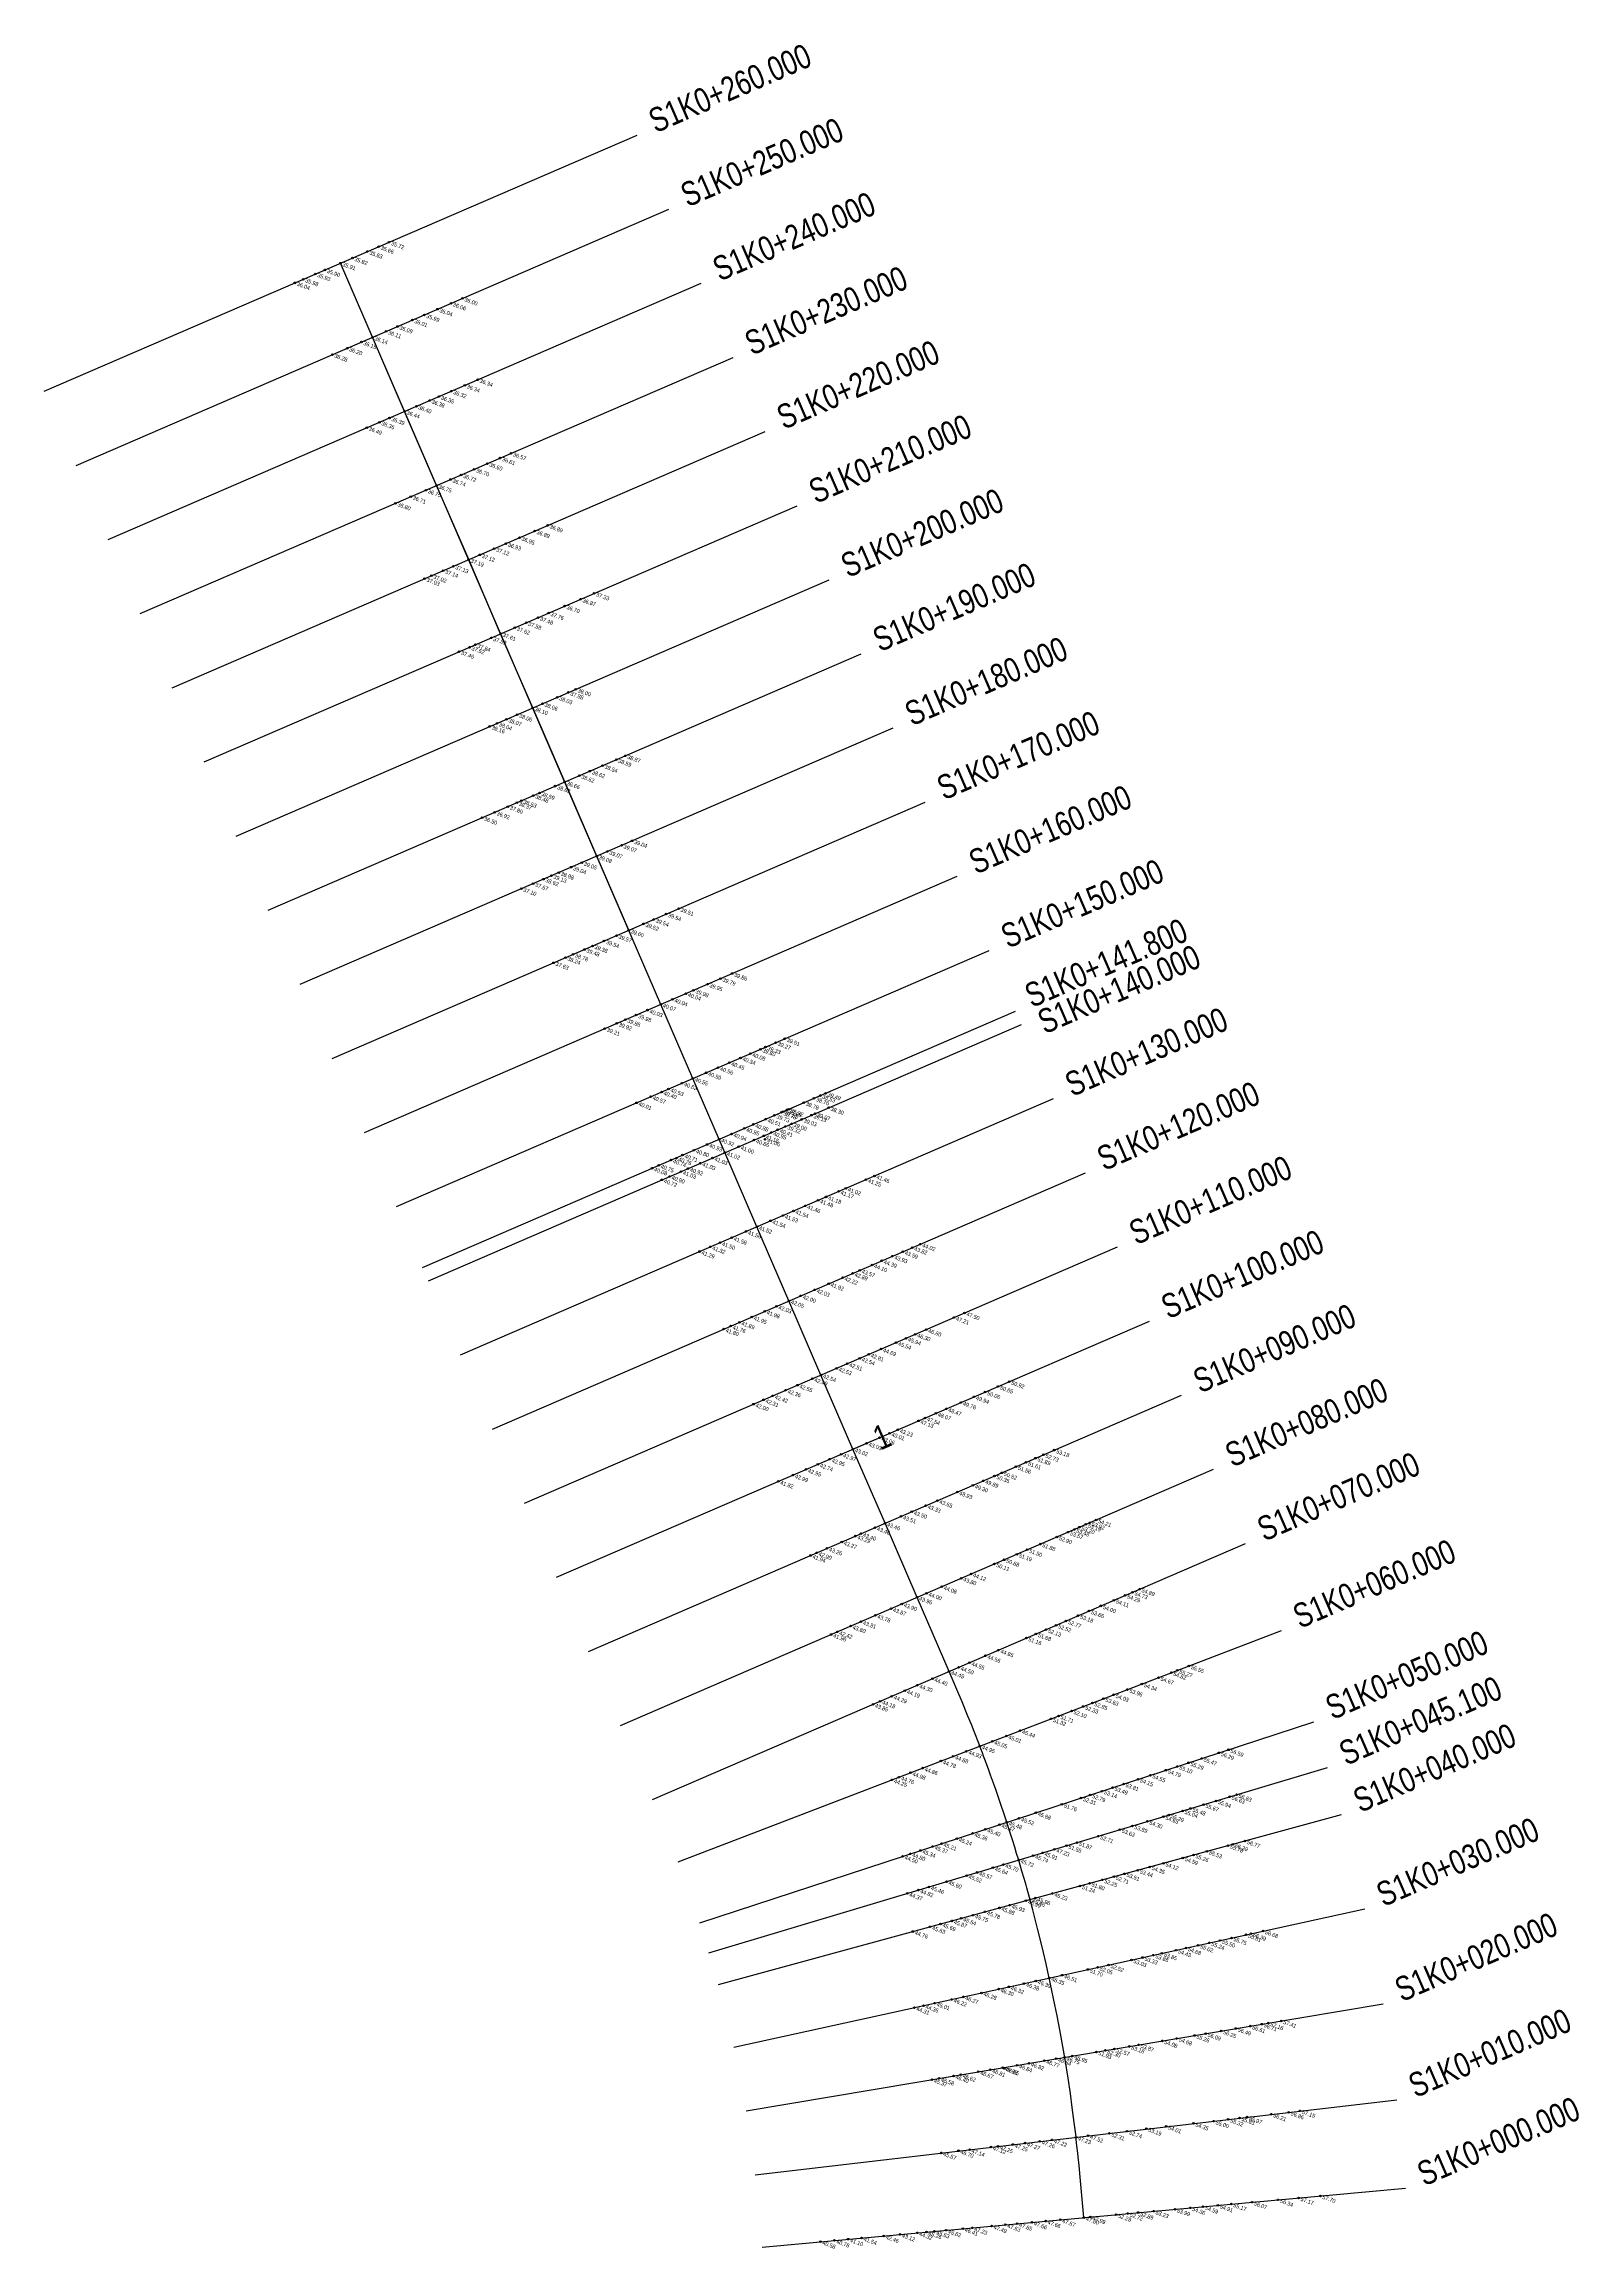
# Model space of a CAD drawing. Extents: x 573477 to 573667, y 785084 to 785357.
import ezdxf
from ezdxf.enums import TextEntityAlignment as Align

# ---------------------------------------------------------------- set-up
doc = ezdxf.new("R2010")
doc.units = 0
doc.header["$LTSCALE"] = 0.5
for name, color, linetype in [('DMX', 4, 'Continuous'), ('GCD', 4, 'Continuous'), ('桩号_S1', 4, 'Continuous')]:
    doc.layers.add(name, color=color, linetype=linetype)
doc.styles.add('EICAD', font='fsdb_e.shx', dxfattribs={"width": 0.707, "height": 2, "bigfont": 'tjhzf.shx'})

# ---------------------------------------------------------------- blocks, each defined once
blk = doc.blocks.new('gc200')
h = blk.add_hatch(color=0)
edge = h.paths.add_edge_path()
edge.add_arc((0, 0), 0.196, 0, 360)
at = {"color": 0}
blk.add_circle((0, 0), 0.196, dxfattribs=at)

msp = doc.modelspace()

# ---------------------------------------------------------------- linework, layer by layer
at = {"linetype": 'Continuous'}
msp.add_lwpolyline([(573606.06, 785087.36), (573605.61, 785092.36), (573605.47, 785093.82), (573605.36, 785094.89), (573605.31, 785095.35), (573605.21, 785096.24), (573605.17, 785096.61), (573605.12, 785097.06), (573605.09, 785097.31), (573605.05, 785097.67), (573604.87, 785099.15), (573604.62, 785101.01), (573604.39, 785102.71), (573604.1, 785104.62), (573603.73, 785106.92), (573603.68, 785107.21), (573603.65, 785107.4), (573603.53, 785108.11), (573603.08, 785110.62), (573602.75, 785112.35), (573602.32, 785114.49), (573601.9, 785116.47), (573601.78, 785117.03), (573601.74, 785117.23), (573601.39, 785118.79), (573601.06, 785120.19), (573600.66, 785121.87), (573600.34, 785123.15), (573599.96, 785124.64), (573599.74, 785125.45), (573599.48, 785126.43), (573599.4, 785126.74), (573599.32, 785127.01), (573598.99, 785128.19), (573598.9, 785128.53), (573598.66, 785129.36), (573598.4, 785130.27), (573598.05, 785131.46), (573597.96, 785131.74), (573597.74, 785132.46), (573597.51, 785133.23), (573597.22, 785134.15), (573596.91, 785135.13), (573596.62, 785136.03), (573596.53, 785136.32), (573596.48, 785136.47), (573596.15, 785137.44), (573595.83, 785138.39), (573595.5, 785139.36), (573595.15, 785140.38), (573594.88, 785141.14), (573594.52, 785142.15), (573594.24, 785142.91), (573594.05, 785143.42), (573593.89, 785143.87), (573593.65, 785144.49), (573593.5, 785144.91), (573593.31, 785145.4), (573593.18, 785145.74), (573593.09, 785145.97), (573592.47, 785147.55), (573592.13, 785148.42), (573591.71, 785149.45), (573590.99, 785151.21), (573590.34, 785152.74), (573589.88, 785153.82), (573589.37, 785154.98), (573585.41, 785164.16), (573581.44, 785173.34), (573577.47, 785182.52), (573573.5, 785191.7), (573569.54, 785200.88), (573565.57, 785210.06), (573561.6, 785219.24), (573557.64, 785228.42), (573553.67, 785237.6), (573514, 785329.39)], dxfattribs=at)
at = {"layer": 'DMX'}
for p, q in [((573516.95, 785221.73), (573590.39, 785253.47)), ((573520.92, 785212.55), (573594.35, 785244.29)), ((573524.89, 785203.37), (573598.32, 785235.11)), ((573528.85, 785194.19), (573602.29, 785225.93)), ((573532.82, 785185.01), (573606.26, 785216.75)), ((573536.79, 785175.83), (573610.22, 785207.57)), ((573540.75, 785166.65), (573614.19, 785198.39)), ((573544.72, 785157.48), (573618.16, 785189.21)), ((573548.69, 785148.3), (573622.12, 785180.03)), ((573552.65, 785139.12), (573626.09, 785170.85)), ((573555.83, 785131.42), (573630.53, 785160.06)), ((573558.51, 785123.88), (573634.54, 785148.75)), ((573560.8, 785116.21), (573637.99, 785137.26)), ((573562.72, 785108.45), (573640.85, 785125.61)), ((573564.24, 785100.59), (573643.13, 785113.83)), ((573565.36, 785092.67), (573644.82, 785101.95)), ((573566.23, 785083.71), (573645.9, 785091.01))]:
    msp.add_line(p, q, dxfattribs=at)
at = {"layer": 'DMX', "color": 1}
msp.add_line((573524.17, 785205.02), (573597.61, 785236.76), dxfattribs=at)
at = {"layer": 'DMX', "color": 1, "linetype": 'Continuous'}
msp.add_line((573559.63, 785120.14), (573636.24, 785143.1), dxfattribs=at)
at = {"layer": 'DMX', "linetype": 'Continuous'}
for points in [[(573477.28, 785313.53), (573550.72, 785345.26)], [(573481.25, 785304.35), (573554.68, 785336.08)], [(573485.22, 785295.17), (573558.65, 785326.9)], [(573489.18, 785285.99), (573562.62, 785317.72)], [(573493.15, 785276.81), (573566.59, 785308.54)], [(573497.12, 785267.63), (573570.55, 785299.36)], [(573501.08, 785258.45), (573574.52, 785290.19)], [(573505.05, 785249.27), (573578.49, 785281.01)], [(573509.02, 785240.09), (573582.45, 785271.83)], [(573512.98, 785230.91), (573586.42, 785262.65)]]:
    msp.add_lwpolyline(points, dxfattribs=at)
at = {"layer": 'DMX', "color": 1, "linetype": 'Continuous'}
msp.add_lwpolyline([(573549.7, 785246.78), (573545.74, 785255.96), (573541.77, 785265.14), (573537.8, 785274.32), (573533.83, 785283.5), (573529.87, 785292.68), (573525.9, 785301.86), (573521.93, 785311.03), (573517.97, 785320.21), (573514, 785329.39)], dxfattribs=at)
at = {"layer": '桩号_S1', "linetype": 'Continuous'}
for points in [[(573577.47, 785182.52), (573580.23, 785183.71)], [(573606.06, 785087.36), (573609.05, 785087.63)]]:
    msp.add_lwpolyline(points, dxfattribs=at)

# ---------------------------------------------------------------- block references
at = {"layer": 'GCD', "linetype": 'Continuous'}
ref = msp.add_blockref('gc200', (573517.33, 785330.84, 35.83), dxfattribs=dict(at, xscale=0.4999999999962642, yscale=0.4999999999962642, zscale=0.5, rotation=339.9999999985236))
ref.add_attrib('height', '35.83', dxfattribs={"linetype": 'Continuous', "height": 0.5, "rotation": 340, "style": 'EICAD', "width": 0.8}).set_placement((573517.62, 785330.73, 35.83), align=Align.MIDDLE_LEFT)
ref = msp.add_blockref('gc200', (573518.73, 785331.44, 35.66), dxfattribs=dict(at, xscale=0.4999999999962642, yscale=0.4999999999962642, zscale=0.5, rotation=339.9999999985236))
ref.add_attrib('height', '35.66', dxfattribs={"linetype": 'Continuous', "height": 0.5, "rotation": 340, "style": 'EICAD', "width": 0.8}).set_placement((573519.01, 785331.33, 35.66), align=Align.MIDDLE_LEFT)
ref = msp.add_blockref('gc200', (573520.01, 785331.99, 35.72), dxfattribs=dict(at, xscale=0.4999999999962642, yscale=0.4999999999962642, zscale=0.5, rotation=339.9999999985236))
ref.add_attrib('height', '35.72', dxfattribs={"linetype": 'Continuous', "height": 0.5, "rotation": 340, "style": 'EICAD', "width": 0.8}).set_placement((573520.3, 785331.89, 35.72), align=Align.MIDDLE_LEFT)
ref = msp.add_blockref('gc200', (573510.87, 785328.04, 35.93), dxfattribs=dict(at, xscale=0.4999999999962642, yscale=0.4999999999962642, zscale=0.5, rotation=339.9999999985236))
ref.add_attrib('height', '35.93', dxfattribs={"linetype": 'Continuous', "height": 0.5, "rotation": 340, "style": 'EICAD', "width": 0.8}).set_placement((573511.16, 785327.94, 35.93), align=Align.MIDDLE_LEFT)
ref = msp.add_blockref('gc200', (573512.07, 785328.56, 35.9), dxfattribs=dict(at, xscale=0.4999999999962642, yscale=0.4999999999962642, zscale=0.5, rotation=339.9999999985236))
ref.add_attrib('height', '35.90', dxfattribs={"linetype": 'Continuous', "height": 0.5, "rotation": 340, "style": 'EICAD', "width": 0.8}).set_placement((573512.35, 785328.46, 35.9), align=Align.MIDDLE_LEFT)
ref = msp.add_blockref('gc200', (573514, 785329.39), dxfattribs=dict(at, xscale=0.4999999999962642, yscale=0.4999999999962642, zscale=0.5, rotation=339.9999999985236))
ref.add_attrib('height', '35.91', dxfattribs={"linetype": 'Continuous', "height": 0.5, "rotation": 340, "style": 'EICAD', "width": 0.8}).set_placement((573514.28, 785329.29), align=Align.MIDDLE_LEFT)
ref = msp.add_blockref('gc200', (573515.48, 785330.03, 35.82), dxfattribs=dict(at, xscale=0.4999999999962642, yscale=0.4999999999962642, zscale=0.5, rotation=339.9999999985236))
ref.add_attrib('height', '35.82', dxfattribs={"linetype": 'Continuous', "height": 0.5, "rotation": 340, "style": 'EICAD', "width": 0.8}).set_placement((573515.76, 785329.93, 35.82), align=Align.MIDDLE_LEFT)
ref = msp.add_blockref('gc200', (573508.34, 785326.95, 36.04), dxfattribs=dict(at, xscale=0.4999999999962642, yscale=0.4999999999962642, zscale=0.5, rotation=339.9999999985236))
ref.add_attrib('height', '36.04', dxfattribs={"linetype": 'Continuous', "height": 0.5, "rotation": 340, "style": 'EICAD', "width": 0.8}).set_placement((573508.62, 785326.85, 36.04), align=Align.MIDDLE_LEFT)
ref = msp.add_blockref('gc200', (573509.38, 785327.4, 35.98), dxfattribs=dict(at, xscale=0.4999999999962642, yscale=0.4999999999962642, zscale=0.5, rotation=339.9999999985236))
ref.add_attrib('height', '35.98', dxfattribs={"linetype": 'Continuous', "height": 0.5, "rotation": 340, "style": 'EICAD', "width": 0.8}).set_placement((573509.66, 785327.3, 35.98), align=Align.MIDDLE_LEFT)
ref = msp.add_blockref('gc200', (573524.38, 785322.98, 35.99), dxfattribs=dict(at, xscale=0.4999999999962642, yscale=0.4999999999962642, zscale=0.5, rotation=339.9999999985236))
ref.add_attrib('height', '35.99', dxfattribs={"linetype": 'Continuous', "height": 0.5, "rotation": 340, "style": 'EICAD', "width": 0.8}).set_placement((573524.66, 785322.88, 35.99), align=Align.MIDDLE_LEFT)
ref = msp.add_blockref('gc200', (573526.01, 785323.69, 36.04), dxfattribs=dict(at, xscale=0.4999999999962642, yscale=0.4999999999962642, zscale=0.5, rotation=339.9999999985236))
ref.add_attrib('height', '36.04', dxfattribs={"linetype": 'Continuous', "height": 0.5, "rotation": 340, "style": 'EICAD', "width": 0.8}).set_placement((573526.29, 785323.59, 36.04), align=Align.MIDDLE_LEFT)
ref = msp.add_blockref('gc200', (573527.67, 785324.41, 36.06), dxfattribs=dict(at, xscale=0.4999999999962642, yscale=0.4999999999962642, zscale=0.5, rotation=339.9999999985236))
ref.add_attrib('height', '36.06', dxfattribs={"linetype": 'Continuous', "height": 0.5, "rotation": 340, "style": 'EICAD', "width": 0.8}).set_placement((573527.95, 785324.31, 36.06), align=Align.MIDDLE_LEFT)
ref = msp.add_blockref('gc200', (573529.1, 785325.03, 36), dxfattribs=dict(at, xscale=0.4999999999962642, yscale=0.4999999999962642, zscale=0.5, rotation=339.9999999985236))
ref.add_attrib('height', '36.00', dxfattribs={"linetype": 'Continuous', "height": 0.5, "rotation": 340, "style": 'EICAD', "width": 0.8}).set_placement((573529.38, 785324.92, 36), align=Align.MIDDLE_LEFT)
ref = msp.add_blockref('gc200', (573517.97, 785320.21), dxfattribs=dict(at, xscale=0.4999999999962642, yscale=0.4999999999962642, zscale=0.5, rotation=339.9999999985236))
ref.add_attrib('height', '36.14', dxfattribs={"linetype": 'Continuous', "height": 0.5, "rotation": 340, "style": 'EICAD', "width": 0.8}).set_placement((573518.25, 785320.11), align=Align.MIDDLE_LEFT)
ref = msp.add_blockref('gc200', (573519.65, 785320.94, 36.11), dxfattribs=dict(at, xscale=0.4999999999962642, yscale=0.4999999999962642, zscale=0.5, rotation=339.9999999985236))
ref.add_attrib('height', '36.11', dxfattribs={"linetype": 'Continuous', "height": 0.5, "rotation": 340, "style": 'EICAD', "width": 0.8}).set_placement((573519.93, 785320.84, 36.11), align=Align.MIDDLE_LEFT)
ref = msp.add_blockref('gc200', (573521.06, 785321.55, 36.09), dxfattribs=dict(at, xscale=0.4999999999962642, yscale=0.4999999999962642, zscale=0.5, rotation=339.9999999985236))
ref.add_attrib('height', '36.09', dxfattribs={"linetype": 'Continuous', "height": 0.5, "rotation": 340, "style": 'EICAD', "width": 0.8}).set_placement((573521.34, 785321.45, 36.09), align=Align.MIDDLE_LEFT)
ref = msp.add_blockref('gc200', (573522.9, 785322.35, 36.01), dxfattribs=dict(at, xscale=0.4999999999962642, yscale=0.4999999999962642, zscale=0.5, rotation=339.9999999985236))
ref.add_attrib('height', '36.01', dxfattribs={"linetype": 'Continuous', "height": 0.5, "rotation": 340, "style": 'EICAD', "width": 0.8}).set_placement((573523.18, 785322.24, 36.01), align=Align.MIDDLE_LEFT)
ref = msp.add_blockref('gc200', (573512.99, 785318.06, 36.28), dxfattribs=dict(at, xscale=0.4999999999962642, yscale=0.4999999999962642, zscale=0.5, rotation=339.9999999985236))
ref.add_attrib('height', '36.28', dxfattribs={"linetype": 'Continuous', "height": 0.5, "rotation": 340, "style": 'EICAD', "width": 0.8}).set_placement((573513.27, 785317.96, 36.28), align=Align.MIDDLE_LEFT)
ref = msp.add_blockref('gc200', (573514.83, 785318.86, 36.2), dxfattribs=dict(at, xscale=0.4999999999962642, yscale=0.4999999999962642, zscale=0.5, rotation=339.9999999985236))
ref.add_attrib('height', '36.20', dxfattribs={"linetype": 'Continuous', "height": 0.5, "rotation": 340, "style": 'EICAD', "width": 0.8}).set_placement((573515.11, 785318.76, 36.2), align=Align.MIDDLE_LEFT)
ref = msp.add_blockref('gc200', (573516.59, 785319.62, 36.15), dxfattribs=dict(at, xscale=0.4999999999962642, yscale=0.4999999999962642, zscale=0.5, rotation=339.9999999985236))
ref.add_attrib('height', '36.15', dxfattribs={"linetype": 'Continuous', "height": 0.5, "rotation": 340, "style": 'EICAD', "width": 0.8}).set_placement((573516.87, 785319.52, 36.15), align=Align.MIDDLE_LEFT)
ref = msp.add_blockref('gc200', (573529.39, 785314.26, 36.34), dxfattribs=dict(at, xscale=0.4999999999962642, yscale=0.4999999999962642, zscale=0.5, rotation=339.9999999985236))
ref.add_attrib('height', '36.34', dxfattribs={"linetype": 'Continuous', "height": 0.5, "rotation": 340, "style": 'EICAD', "width": 0.8}).set_placement((573529.67, 785314.15, 36.34), align=Align.MIDDLE_LEFT)
ref = msp.add_blockref('gc200', (573530.99, 785314.95, 36.34), dxfattribs=dict(at, xscale=0.4999999999962642, yscale=0.4999999999962642, zscale=0.5, rotation=339.9999999985236))
ref.add_attrib('height', '36.34', dxfattribs={"linetype": 'Continuous', "height": 0.5, "rotation": 340, "style": 'EICAD', "width": 0.8}).set_placement((573531.27, 785314.85, 36.34), align=Align.MIDDLE_LEFT)
ref = msp.add_blockref('gc200', (573523.39, 785311.66, 36.4), dxfattribs=dict(at, xscale=0.4999999999962642, yscale=0.4999999999962642, zscale=0.5, rotation=339.9999999985236))
ref.add_attrib('height', '36.40', dxfattribs={"linetype": 'Continuous', "height": 0.5, "rotation": 340, "style": 'EICAD', "width": 0.8}).set_placement((573523.67, 785311.56, 36.4), align=Align.MIDDLE_LEFT)
ref = msp.add_blockref('gc200', (573525.04, 785312.38, 36.38), dxfattribs=dict(at, xscale=0.4999999999962642, yscale=0.4999999999962642, zscale=0.5, rotation=339.9999999985236))
ref.add_attrib('height', '36.38', dxfattribs={"linetype": 'Continuous', "height": 0.5, "rotation": 340, "style": 'EICAD', "width": 0.8}).set_placement((573525.32, 785312.28, 36.38), align=Align.MIDDLE_LEFT)
ref = msp.add_blockref('gc200', (573526.19, 785312.88, 36.35), dxfattribs=dict(at, xscale=0.4999999999962642, yscale=0.4999999999962642, zscale=0.5, rotation=339.9999999985236))
ref.add_attrib('height', '36.35', dxfattribs={"linetype": 'Continuous', "height": 0.5, "rotation": 340, "style": 'EICAD', "width": 0.8}).set_placement((573526.47, 785312.77, 36.35), align=Align.MIDDLE_LEFT)
ref = msp.add_blockref('gc200', (573527.73, 785313.54, 36.32), dxfattribs=dict(at, xscale=0.4999999999962642, yscale=0.4999999999962642, zscale=0.5, rotation=339.9999999985236))
ref.add_attrib('height', '36.32', dxfattribs={"linetype": 'Continuous', "height": 0.5, "rotation": 340, "style": 'EICAD', "width": 0.8}).set_placement((573528.01, 785313.44, 36.32), align=Align.MIDDLE_LEFT)
ref = msp.add_blockref('gc200', (573517.25, 785309.01, 36.49), dxfattribs=dict(at, xscale=0.4999999999962642, yscale=0.4999999999962642, zscale=0.5, rotation=339.9999999985236))
ref.add_attrib('height', '36.49', dxfattribs={"linetype": 'Continuous', "height": 0.5, "rotation": 340, "style": 'EICAD', "width": 0.8}).set_placement((573517.53, 785308.91, 36.49), align=Align.MIDDLE_LEFT)
ref = msp.add_blockref('gc200', (573518.82, 785309.69, 36.36), dxfattribs=dict(at, xscale=0.4999999999962642, yscale=0.4999999999962642, zscale=0.5, rotation=339.9999999985236))
ref.add_attrib('height', '36.36', dxfattribs={"linetype": 'Continuous', "height": 0.5, "rotation": 340, "style": 'EICAD', "width": 0.8}).set_placement((573519.1, 785309.59, 36.36), align=Align.MIDDLE_LEFT)
ref = msp.add_blockref('gc200', (573520.06, 785310.23, 36.39), dxfattribs=dict(at, xscale=0.4999999999962642, yscale=0.4999999999962642, zscale=0.5, rotation=339.9999999985236))
ref.add_attrib('height', '36.39', dxfattribs={"linetype": 'Continuous', "height": 0.5, "rotation": 340, "style": 'EICAD', "width": 0.8}).set_placement((573520.34, 785310.12, 36.39), align=Align.MIDDLE_LEFT)
ref = msp.add_blockref('gc200', (573521.93, 785311.03), dxfattribs=dict(at, xscale=0.4999999999962642, yscale=0.4999999999962642, zscale=0.5, rotation=339.9999999985236))
ref.add_attrib('height', '36.44', dxfattribs={"linetype": 'Continuous', "height": 0.5, "rotation": 340, "style": 'EICAD', "width": 0.8}).set_placement((573522.22, 785310.93), align=Align.MIDDLE_LEFT)
ref = msp.add_blockref('gc200', (573530.55, 785303.86, 36.7), dxfattribs=dict(at, xscale=0.4999999999962642, yscale=0.4999999999962642, zscale=0.5, rotation=339.9999999985236))
ref.add_attrib('height', '36.70', dxfattribs={"linetype": 'Continuous', "height": 0.5, "rotation": 340, "style": 'EICAD', "width": 0.8}).set_placement((573530.83, 785303.76, 36.7), align=Align.MIDDLE_LEFT)
ref = msp.add_blockref('gc200', (573532.19, 785304.57, 36.6), dxfattribs=dict(at, xscale=0.4999999999962642, yscale=0.4999999999962642, zscale=0.5, rotation=339.9999999985236))
ref.add_attrib('height', '36.60', dxfattribs={"linetype": 'Continuous', "height": 0.5, "rotation": 340, "style": 'EICAD', "width": 0.8}).set_placement((573532.47, 785304.47, 36.6), align=Align.MIDDLE_LEFT)
ref = msp.add_blockref('gc200', (573533.76, 785305.25, 36.61), dxfattribs=dict(at, xscale=0.4999999999962642, yscale=0.4999999999962642, zscale=0.5, rotation=339.9999999985236))
ref.add_attrib('height', '36.61', dxfattribs={"linetype": 'Continuous', "height": 0.5, "rotation": 340, "style": 'EICAD', "width": 0.8}).set_placement((573534.04, 785305.15, 36.61), align=Align.MIDDLE_LEFT)
ref = msp.add_blockref('gc200', (573535.12, 785305.84, 36.57), dxfattribs=dict(at, xscale=0.4999999999962642, yscale=0.4999999999962642, zscale=0.5, rotation=339.9999999985236))
ref.add_attrib('height', '36.57', dxfattribs={"linetype": 'Continuous', "height": 0.5, "rotation": 340, "style": 'EICAD', "width": 0.8}).set_placement((573535.4, 785305.74, 36.57), align=Align.MIDDLE_LEFT)
ref = msp.add_blockref('gc200', (573524.58, 785301.28, 36.75), dxfattribs=dict(at, xscale=0.4999999999962642, yscale=0.4999999999962642, zscale=0.5, rotation=339.9999999985236))
ref.add_attrib('height', '36.75', dxfattribs={"linetype": 'Continuous', "height": 0.5, "rotation": 340, "style": 'EICAD', "width": 0.8}).set_placement((573524.86, 785301.18, 36.75), align=Align.MIDDLE_LEFT)
ref = msp.add_blockref('gc200', (573525.9, 785301.86), dxfattribs=dict(at, xscale=0.4999999999962642, yscale=0.4999999999962642, zscale=0.5, rotation=339.9999999985236))
ref.add_attrib('height', '36.75', dxfattribs={"linetype": 'Continuous', "height": 0.5, "rotation": 340, "style": 'EICAD', "width": 0.8}).set_placement((573526.18, 785301.75), align=Align.MIDDLE_LEFT)
ref = msp.add_blockref('gc200', (573527.62, 785302.6, 36.73), dxfattribs=dict(at, xscale=0.4999999999962642, yscale=0.4999999999962642, zscale=0.5, rotation=339.9999999985236))
ref.add_attrib('height', '36.74', dxfattribs={"linetype": 'Continuous', "height": 0.5, "rotation": 340, "style": 'EICAD', "width": 0.8}).set_placement((573527.91, 785302.5, 36.73), align=Align.MIDDLE_LEFT)
ref = msp.add_blockref('gc200', (573528.94, 785303.17, 36.72), dxfattribs=dict(at, xscale=0.4999999999962642, yscale=0.4999999999962642, zscale=0.5, rotation=339.9999999985236))
ref.add_attrib('height', '36.72', dxfattribs={"linetype": 'Continuous', "height": 0.5, "rotation": 340, "style": 'EICAD', "width": 0.8}).set_placement((573529.22, 785303.07, 36.72), align=Align.MIDDLE_LEFT)
ref = msp.add_blockref('gc200', (573520.81, 785299.66, 36.8), dxfattribs=dict(at, xscale=0.4999999999962642, yscale=0.4999999999962642, zscale=0.5, rotation=339.9999999985236))
ref.add_attrib('height', '36.80', dxfattribs={"linetype": 'Continuous', "height": 0.5, "rotation": 340, "style": 'EICAD', "width": 0.8}).set_placement((573521.09, 785299.55, 36.8), align=Align.MIDDLE_LEFT)
ref = msp.add_blockref('gc200', (573522.7, 785300.47, 36.71), dxfattribs=dict(at, xscale=0.4999999999962642, yscale=0.4999999999962642, zscale=0.5, rotation=339.9999999985236))
ref.add_attrib('height', '36.71', dxfattribs={"linetype": 'Continuous', "height": 0.5, "rotation": 340, "style": 'EICAD', "width": 0.8}).set_placement((573522.98, 785300.37, 36.71), align=Align.MIDDLE_LEFT)
ref = msp.add_blockref('gc200', (573536.18, 785295.4, 36.95), dxfattribs=dict(at, xscale=0.4999999999962642, yscale=0.4999999999962642, zscale=0.5, rotation=339.9999999985236))
ref.add_attrib('height', '36.95', dxfattribs={"linetype": 'Continuous', "height": 0.5, "rotation": 340, "style": 'EICAD', "width": 0.8}).set_placement((573536.46, 785295.3, 36.95), align=Align.MIDDLE_LEFT)
ref = msp.add_blockref('gc200', (573538.04, 785296.21, 36.89), dxfattribs=dict(at, xscale=0.4999999999962642, yscale=0.4999999999962642, zscale=0.5, rotation=339.9999999985236))
ref.add_attrib('height', '36.89', dxfattribs={"linetype": 'Continuous', "height": 0.5, "rotation": 340, "style": 'EICAD', "width": 0.8}).set_placement((573538.32, 785296.11, 36.89), align=Align.MIDDLE_LEFT)
ref = msp.add_blockref('gc200', (573539.66, 785296.91, 36.89), dxfattribs=dict(at, xscale=0.4999999999962642, yscale=0.4999999999962642, zscale=0.5, rotation=339.9999999985236))
ref.add_attrib('height', '36.89', dxfattribs={"linetype": 'Continuous', "height": 0.5, "rotation": 340, "style": 'EICAD', "width": 0.8}).set_placement((573539.94, 785296.81, 36.89), align=Align.MIDDLE_LEFT)
ref = msp.add_blockref('gc200', (573529.87, 785292.68), dxfattribs=dict(at, xscale=0.4999999999962642, yscale=0.4999999999962642, zscale=0.5, rotation=339.9999999985236))
ref.add_attrib('height', '37.19', dxfattribs={"linetype": 'Continuous', "height": 0.5, "rotation": 340, "style": 'EICAD', "width": 0.8}).set_placement((573530.15, 785292.57), align=Align.MIDDLE_LEFT)
ref = msp.add_blockref('gc200', (573531.25, 785293.27, 37.12), dxfattribs=dict(at, xscale=0.4999999999962642, yscale=0.4999999999962642, zscale=0.5, rotation=339.9999999985236))
ref.add_attrib('height', '37.12', dxfattribs={"linetype": 'Continuous', "height": 0.5, "rotation": 340, "style": 'EICAD', "width": 0.8}).set_placement((573531.53, 785293.17, 37.12), align=Align.MIDDLE_LEFT)
ref = msp.add_blockref('gc200', (573533.03, 785294.04, 37.12), dxfattribs=dict(at, xscale=0.4999999999962642, yscale=0.4999999999962642, zscale=0.5, rotation=339.9999999985236))
ref.add_attrib('height', '37.12', dxfattribs={"linetype": 'Continuous', "height": 0.5, "rotation": 340, "style": 'EICAD', "width": 0.8}).set_placement((573533.31, 785293.94, 37.12), align=Align.MIDDLE_LEFT)
ref = msp.add_blockref('gc200', (573534.49, 785294.67, 36.93), dxfattribs=dict(at, xscale=0.4999999999962642, yscale=0.4999999999962642, zscale=0.5, rotation=339.9999999985236))
ref.add_attrib('height', '36.93', dxfattribs={"linetype": 'Continuous', "height": 0.5, "rotation": 340, "style": 'EICAD', "width": 0.8}).set_placement((573534.77, 785294.57, 36.93), align=Align.MIDDLE_LEFT)
ref = msp.add_blockref('gc200', (573524.4, 785290.32, 37.03), dxfattribs=dict(at, xscale=0.4999999999962642, yscale=0.4999999999962642, zscale=0.5, rotation=339.9999999985236))
ref.add_attrib('height', '37.03', dxfattribs={"linetype": 'Continuous', "height": 0.5, "rotation": 340, "style": 'EICAD', "width": 0.8}).set_placement((573524.69, 785290.21, 37.03), align=Align.MIDDLE_LEFT)
ref = msp.add_blockref('gc200', (573525.26, 785290.68, 37.02), dxfattribs=dict(at, xscale=0.4999999999962642, yscale=0.4999999999962642, zscale=0.5, rotation=339.9999999985236))
ref.add_attrib('height', '37.02', dxfattribs={"linetype": 'Continuous', "height": 0.5, "rotation": 340, "style": 'EICAD', "width": 0.8}).set_placement((573525.54, 785290.58, 37.02), align=Align.MIDDLE_LEFT)
ref = msp.add_blockref('gc200', (573526.71, 785291.31, 37.14), dxfattribs=dict(at, xscale=0.4999999999962642, yscale=0.4999999999962642, zscale=0.5, rotation=339.9999999985236))
ref.add_attrib('height', '37.14', dxfattribs={"linetype": 'Continuous', "height": 0.5, "rotation": 340, "style": 'EICAD', "width": 0.8}).set_placement((573526.99, 785291.21, 37.14), align=Align.MIDDLE_LEFT)
ref = msp.add_blockref('gc200', (573527.98, 785291.86, 37.13), dxfattribs=dict(at, xscale=0.4999999999962642, yscale=0.4999999999962642, zscale=0.5, rotation=339.9999999985236))
ref.add_attrib('height', '37.13', dxfattribs={"linetype": 'Continuous', "height": 0.5, "rotation": 340, "style": 'EICAD', "width": 0.8}).set_placement((573528.26, 785291.76, 37.13), align=Align.MIDDLE_LEFT)
ref = msp.add_blockref('gc200', (573543.73, 785287.78, 36.87), dxfattribs=dict(at, xscale=0.4999999999962642, yscale=0.4999999999962642, zscale=0.5, rotation=339.9999999985236))
ref.add_attrib('height', '36.87', dxfattribs={"linetype": 'Continuous', "height": 0.5, "rotation": 340, "style": 'EICAD', "width": 0.8}).set_placement((573544.02, 785287.67, 36.87), align=Align.MIDDLE_LEFT)
ref = msp.add_blockref('gc200', (573545.41, 785288.5, 37.33), dxfattribs=dict(at, xscale=0.4999999999962642, yscale=0.4999999999962642, zscale=0.5, rotation=339.9999999985236))
ref.add_attrib('height', '37.33', dxfattribs={"linetype": 'Continuous', "height": 0.5, "rotation": 340, "style": 'EICAD', "width": 0.8}).set_placement((573545.69, 785288.4, 37.33), align=Align.MIDDLE_LEFT)
ref = msp.add_blockref('gc200', (573535.59, 785284.26, 37.62), dxfattribs=dict(at, xscale=0.4999999999962642, yscale=0.4999999999962642, zscale=0.5, rotation=339.9999999985236))
ref.add_attrib('height', '37.62', dxfattribs={"linetype": 'Continuous', "height": 0.5, "rotation": 340, "style": 'EICAD', "width": 0.8}).set_placement((573535.87, 785284.15, 37.62), align=Align.MIDDLE_LEFT)
ref = msp.add_blockref('gc200', (573537, 785284.86, 37.58), dxfattribs=dict(at, xscale=0.4999999999962642, yscale=0.4999999999962642, zscale=0.5, rotation=339.9999999985236))
ref.add_attrib('height', '37.58', dxfattribs={"linetype": 'Continuous', "height": 0.5, "rotation": 340, "style": 'EICAD', "width": 0.8}).set_placement((573537.28, 785284.76, 37.58), align=Align.MIDDLE_LEFT)
ref = msp.add_blockref('gc200', (573538.46, 785285.49, 37.48), dxfattribs=dict(at, xscale=0.4999999999962642, yscale=0.4999999999962642, zscale=0.5, rotation=339.9999999985236))
ref.add_attrib('height', '37.48', dxfattribs={"linetype": 'Continuous', "height": 0.5, "rotation": 340, "style": 'EICAD', "width": 0.8}).set_placement((573538.74, 785285.39, 37.48), align=Align.MIDDLE_LEFT)
ref = msp.add_blockref('gc200', (573539.78, 785286.06, 37.76), dxfattribs=dict(at, xscale=0.4999999999962642, yscale=0.4999999999962642, zscale=0.5, rotation=339.9999999985236))
ref.add_attrib('height', '37.76', dxfattribs={"linetype": 'Continuous', "height": 0.5, "rotation": 340, "style": 'EICAD', "width": 0.8}).set_placement((573540.06, 785285.96, 37.76), align=Align.MIDDLE_LEFT)
ref = msp.add_blockref('gc200', (573541.76, 785286.92, 36.7), dxfattribs=dict(at, xscale=0.4999999999962642, yscale=0.4999999999962642, zscale=0.5, rotation=339.9999999985236))
ref.add_attrib('height', '36.70', dxfattribs={"linetype": 'Continuous', "height": 0.5, "rotation": 340, "style": 'EICAD', "width": 0.8}).set_placement((573542.04, 785286.82, 36.7), align=Align.MIDDLE_LEFT)
ref = msp.add_blockref('gc200', (573529.98, 785281.83, 37.52), dxfattribs=dict(at, xscale=0.4999999999962642, yscale=0.4999999999962642, zscale=0.5, rotation=339.9999999985236))
ref.add_attrib('height', '37.52', dxfattribs={"linetype": 'Continuous', "height": 0.5, "rotation": 340, "style": 'EICAD', "width": 0.8}).set_placement((573530.26, 785281.73, 37.52), align=Align.MIDDLE_LEFT)
ref = msp.add_blockref('gc200', (573530.7, 785282.14, 37.64), dxfattribs=dict(at, xscale=0.4999999999962642, yscale=0.4999999999962642, zscale=0.5, rotation=339.9999999985236))
ref.add_attrib('height', '37.64', dxfattribs={"linetype": 'Continuous', "height": 0.5, "rotation": 340, "style": 'EICAD', "width": 0.8}).set_placement((573530.99, 785282.04, 37.64), align=Align.MIDDLE_LEFT)
ref = msp.add_blockref('gc200', (573532.67, 785282.99, 37.59), dxfattribs=dict(at, xscale=0.4999999999962642, yscale=0.4999999999962642, zscale=0.5, rotation=339.9999999985236))
ref.add_attrib('height', '37.59', dxfattribs={"linetype": 'Continuous', "height": 0.5, "rotation": 340, "style": 'EICAD', "width": 0.8}).set_placement((573532.95, 785282.89, 37.59), align=Align.MIDDLE_LEFT)
ref = msp.add_blockref('gc200', (573533.83, 785283.5), dxfattribs=dict(at, xscale=0.4999999999962642, yscale=0.4999999999962642, zscale=0.5, rotation=339.9999999985236))
ref.add_attrib('height', '37.61', dxfattribs={"linetype": 'Continuous', "height": 0.5, "rotation": 340, "style": 'EICAD', "width": 0.8}).set_placement((573534.12, 785283.39), align=Align.MIDDLE_LEFT)
ref = msp.add_blockref('gc200', (573528.68, 785281.27, 37.46), dxfattribs=dict(at, xscale=0.4999999999962642, yscale=0.4999999999962642, zscale=0.5, rotation=339.9999999985236))
ref.add_attrib('height', '37.46', dxfattribs={"linetype": 'Continuous', "height": 0.5, "rotation": 340, "style": 'EICAD', "width": 0.8}).set_placement((573528.96, 785281.17, 37.46), align=Align.MIDDLE_LEFT)
ref = msp.add_blockref('gc200', (573542.22, 785276.23, 37.88), dxfattribs=dict(at, xscale=0.4999999999962642, yscale=0.4999999999962642, zscale=0.5, rotation=339.9999999985236))
ref.add_attrib('height', '37.88', dxfattribs={"linetype": 'Continuous', "height": 0.5, "rotation": 340, "style": 'EICAD', "width": 0.8}).set_placement((573542.5, 785276.12, 37.88), align=Align.MIDDLE_LEFT)
ref = msp.add_blockref('gc200', (573543.13, 785276.62, 38), dxfattribs=dict(at, xscale=0.4999999999962642, yscale=0.4999999999962642, zscale=0.5, rotation=339.9999999985236))
ref.add_attrib('height', '38.00', dxfattribs={"linetype": 'Continuous', "height": 0.5, "rotation": 340, "style": 'EICAD', "width": 0.8}).set_placement((573543.41, 785276.52, 38), align=Align.MIDDLE_LEFT)
ref = msp.add_blockref('gc200', (573535.88, 785273.49, 38.06), dxfattribs=dict(at, xscale=0.4999999999962642, yscale=0.4999999999962642, zscale=0.5, rotation=339.9999999985236))
ref.add_attrib('height', '38.06', dxfattribs={"linetype": 'Continuous', "height": 0.5, "rotation": 340, "style": 'EICAD', "width": 0.8}).set_placement((573536.16, 785273.38, 38.06), align=Align.MIDDLE_LEFT)
ref = msp.add_blockref('gc200', (573537.8, 785274.32), dxfattribs=dict(at, xscale=0.4999999999962642, yscale=0.4999999999962642, zscale=0.5, rotation=339.9999999985236))
ref.add_attrib('height', '38.10', dxfattribs={"linetype": 'Continuous', "height": 0.5, "rotation": 340, "style": 'EICAD', "width": 0.8}).set_placement((573538.08, 785274.21), align=Align.MIDDLE_LEFT)
ref = msp.add_blockref('gc200', (573539.03, 785274.85, 38.06), dxfattribs=dict(at, xscale=0.4999999999962642, yscale=0.4999999999962642, zscale=0.5, rotation=339.9999999985236))
ref.add_attrib('height', '38.06', dxfattribs={"linetype": 'Continuous', "height": 0.5, "rotation": 340, "style": 'EICAD', "width": 0.8}).set_placement((573539.31, 785274.74, 38.06), align=Align.MIDDLE_LEFT)
ref = msp.add_blockref('gc200', (573540.84, 785275.63, 38.03), dxfattribs=dict(at, xscale=0.4999999999962642, yscale=0.4999999999962642, zscale=0.5, rotation=339.9999999985236))
ref.add_attrib('height', '38.03', dxfattribs={"linetype": 'Continuous', "height": 0.5, "rotation": 340, "style": 'EICAD', "width": 0.8}).set_placement((573541.12, 785275.53, 38.03), align=Align.MIDDLE_LEFT)
ref = msp.add_blockref('gc200', (573532.48, 785272.02, 38.16), dxfattribs=dict(at, xscale=0.4999999999962642, yscale=0.4999999999962642, zscale=0.5, rotation=339.9999999985236))
ref.add_attrib('height', '38.16', dxfattribs={"linetype": 'Continuous', "height": 0.5, "rotation": 340, "style": 'EICAD', "width": 0.8}).set_placement((573532.76, 785271.92, 38.16), align=Align.MIDDLE_LEFT)
ref = msp.add_blockref('gc200', (573533.37, 785272.4, 38.04), dxfattribs=dict(at, xscale=0.4999999999962642, yscale=0.4999999999962642, zscale=0.5, rotation=339.9999999985236))
ref.add_attrib('height', '38.04', dxfattribs={"linetype": 'Continuous', "height": 0.5, "rotation": 340, "style": 'EICAD', "width": 0.8}).set_placement((573533.65, 785272.3, 38.04), align=Align.MIDDLE_LEFT)
ref = msp.add_blockref('gc200', (573534.55, 785272.91, 38.07), dxfattribs=dict(at, xscale=0.4999999999962642, yscale=0.4999999999962642, zscale=0.5, rotation=339.9999999985236))
ref.add_attrib('height', '38.07', dxfattribs={"linetype": 'Continuous', "height": 0.5, "rotation": 340, "style": 'EICAD', "width": 0.8}).set_placement((573534.83, 785272.81, 38.07), align=Align.MIDDLE_LEFT)
ref = msp.add_blockref('gc200', (573548.15, 785267.9, 38.59), dxfattribs=dict(at, xscale=0.4999999999962642, yscale=0.4999999999962642, zscale=0.5, rotation=339.9999999985236))
ref.add_attrib('height', '38.59', dxfattribs={"linetype": 'Continuous', "height": 0.5, "rotation": 340, "style": 'EICAD', "width": 0.8}).set_placement((573548.43, 785267.79, 38.59), align=Align.MIDDLE_LEFT)
ref = msp.add_blockref('gc200', (573549.28, 785268.38, 38.87), dxfattribs=dict(at, xscale=0.4999999999962642, yscale=0.4999999999962642, zscale=0.5, rotation=339.9999999985236))
ref.add_attrib('height', '38.87', dxfattribs={"linetype": 'Continuous', "height": 0.5, "rotation": 340, "style": 'EICAD', "width": 0.8}).set_placement((573549.56, 785268.28, 38.87), align=Align.MIDDLE_LEFT)
ref = msp.add_blockref('gc200', (573541.77, 785265.14), dxfattribs=dict(at, xscale=0.4999999999962642, yscale=0.4999999999962642, zscale=0.5, rotation=339.9999999985236))
ref.add_attrib('height', '38.66', dxfattribs={"linetype": 'Continuous', "height": 0.5, "rotation": 340, "style": 'EICAD', "width": 0.8}).set_placement((573542.05, 785265.03), align=Align.MIDDLE_LEFT)
ref = msp.add_blockref('gc200', (573543.57, 785265.92, 38.62), dxfattribs=dict(at, xscale=0.4999999999962642, yscale=0.4999999999962642, zscale=0.5, rotation=339.9999999985236))
ref.add_attrib('height', '38.62', dxfattribs={"linetype": 'Continuous', "height": 0.5, "rotation": 340, "style": 'EICAD', "width": 0.8}).set_placement((573543.86, 785265.82, 38.62), align=Align.MIDDLE_LEFT)
ref = msp.add_blockref('gc200', (573544.88, 785266.48, 38.62), dxfattribs=dict(at, xscale=0.4999999999962642, yscale=0.4999999999962642, zscale=0.5, rotation=339.9999999985236))
ref.add_attrib('height', '38.62', dxfattribs={"linetype": 'Continuous', "height": 0.5, "rotation": 340, "style": 'EICAD', "width": 0.8}).set_placement((573545.17, 785266.38, 38.62), align=Align.MIDDLE_LEFT)
ref = msp.add_blockref('gc200', (573546.45, 785267.16, 38.54), dxfattribs=dict(at, xscale=0.4999999999962642, yscale=0.4999999999962642, zscale=0.5, rotation=339.9999999985236))
ref.add_attrib('height', '38.54', dxfattribs={"linetype": 'Continuous', "height": 0.5, "rotation": 340, "style": 'EICAD', "width": 0.8}).set_placement((573546.73, 785267.06, 38.54), align=Align.MIDDLE_LEFT)
ref = msp.add_blockref('gc200', (573535.83, 785262.57, 38.37), dxfattribs=dict(at, xscale=0.4999999999962642, yscale=0.4999999999962642, zscale=0.5, rotation=339.9999999985236))
ref.add_attrib('height', '38.37', dxfattribs={"linetype": 'Continuous', "height": 0.5, "rotation": 340, "style": 'EICAD', "width": 0.8}).set_placement((573536.11, 785262.47, 38.37), align=Align.MIDDLE_LEFT)
ref = msp.add_blockref('gc200', (573536.41, 785262.82, 38.52), dxfattribs=dict(at, xscale=0.4999999999962642, yscale=0.4999999999962642, zscale=0.5, rotation=339.9999999985236))
ref.add_attrib('height', '38.53', dxfattribs={"linetype": 'Continuous', "height": 0.5, "rotation": 340, "style": 'EICAD', "width": 0.8}).set_placement((573536.69, 785262.72, 38.52), align=Align.MIDDLE_LEFT)
ref = msp.add_blockref('gc200', (573537.87, 785263.45, 38.48), dxfattribs=dict(at, xscale=0.4999999999962642, yscale=0.4999999999962642, zscale=0.5, rotation=339.9999999985236))
ref.add_attrib('height', '38.48', dxfattribs={"linetype": 'Continuous', "height": 0.5, "rotation": 340, "style": 'EICAD', "width": 0.8}).set_placement((573538.16, 785263.35, 38.48), align=Align.MIDDLE_LEFT)
ref = msp.add_blockref('gc200', (573538.65, 785263.79, 38.59), dxfattribs=dict(at, xscale=0.4999999999962642, yscale=0.4999999999962642, zscale=0.5, rotation=339.9999999985236))
ref.add_attrib('height', '38.59', dxfattribs={"linetype": 'Continuous', "height": 0.5, "rotation": 340, "style": 'EICAD', "width": 0.8}).set_placement((573538.93, 785263.69, 38.59), align=Align.MIDDLE_LEFT)
ref = msp.add_blockref('gc200', (573540.58, 785264.63, 38.63), dxfattribs=dict(at, xscale=0.4999999999962642, yscale=0.4999999999962642, zscale=0.5, rotation=339.9999999985236))
ref.add_attrib('height', '38.63', dxfattribs={"linetype": 'Continuous', "height": 0.5, "rotation": 340, "style": 'EICAD', "width": 0.8}).set_placement((573540.87, 785264.52, 38.63), align=Align.MIDDLE_LEFT)
ref = msp.add_blockref('gc200', (573531.54, 785260.72, 36.5), dxfattribs=dict(at, xscale=0.4999999999962642, yscale=0.4999999999962642, zscale=0.5, rotation=339.9999999985236))
ref.add_attrib('height', '36.50', dxfattribs={"linetype": 'Continuous', "height": 0.5, "rotation": 340, "style": 'EICAD', "width": 0.8}).set_placement((573531.82, 785260.62, 36.5), align=Align.MIDDLE_LEFT)
ref = msp.add_blockref('gc200', (573533.09, 785261.39, 36.92), dxfattribs=dict(at, xscale=0.4999999999962642, yscale=0.4999999999962642, zscale=0.5, rotation=339.9999999985236))
ref.add_attrib('height', '36.92', dxfattribs={"linetype": 'Continuous', "height": 0.5, "rotation": 340, "style": 'EICAD', "width": 0.8}).set_placement((573533.38, 785261.29, 36.92), align=Align.MIDDLE_LEFT)
ref = msp.add_blockref('gc200', (573534.72, 785262.09, 37.8), dxfattribs=dict(at, xscale=0.4999999999962642, yscale=0.4999999999962642, zscale=0.5, rotation=339.9999999985236))
ref.add_attrib('height', '37.80', dxfattribs={"linetype": 'Continuous', "height": 0.5, "rotation": 340, "style": 'EICAD', "width": 0.8}).set_placement((573535, 785261.99, 37.8), align=Align.MIDDLE_LEFT)
ref = msp.add_blockref('gc200', (573548.81, 785257.29, 39.07), dxfattribs=dict(at, xscale=0.4999999999962642, yscale=0.4999999999962642, zscale=0.5, rotation=339.9999999985236))
ref.add_attrib('height', '39.07', dxfattribs={"linetype": 'Continuous', "height": 0.5, "rotation": 340, "style": 'EICAD', "width": 0.8}).set_placement((573549.09, 785257.18, 39.07), align=Align.MIDDLE_LEFT)
ref = msp.add_blockref('gc200', (573550.12, 785257.85, 39.04), dxfattribs=dict(at, xscale=0.4999999999962642, yscale=0.4999999999962642, zscale=0.5, rotation=339.9999999985236))
ref.add_attrib('height', '39.04', dxfattribs={"linetype": 'Continuous', "height": 0.5, "rotation": 340, "style": 'EICAD', "width": 0.8}).set_placement((573550.4, 785257.75, 39.04), align=Align.MIDDLE_LEFT)
ref = msp.add_blockref('gc200', (573542.57, 785254.59, 39.04), dxfattribs=dict(at, xscale=0.4999999999962642, yscale=0.4999999999962642, zscale=0.5, rotation=339.9999999985236))
ref.add_attrib('height', '39.04', dxfattribs={"linetype": 'Continuous', "height": 0.5, "rotation": 340, "style": 'EICAD', "width": 0.8}).set_placement((573542.85, 785254.49, 39.04), align=Align.MIDDLE_LEFT)
ref = msp.add_blockref('gc200', (573543.89, 785255.16, 39.05), dxfattribs=dict(at, xscale=0.4999999999962642, yscale=0.4999999999962642, zscale=0.5, rotation=339.9999999985236))
ref.add_attrib('height', '39.05', dxfattribs={"linetype": 'Continuous', "height": 0.5, "rotation": 340, "style": 'EICAD', "width": 0.8}).set_placement((573544.17, 785255.06, 39.05), align=Align.MIDDLE_LEFT)
ref = msp.add_blockref('gc200', (573545.74, 785255.96), dxfattribs=dict(at, xscale=0.4999999999962642, yscale=0.4999999999962642, zscale=0.5, rotation=339.9999999985236))
ref.add_attrib('height', '39.08', dxfattribs={"linetype": 'Continuous', "height": 0.5, "rotation": 340, "style": 'EICAD', "width": 0.8}).set_placement((573546.02, 785255.86), align=Align.MIDDLE_LEFT)
ref = msp.add_blockref('gc200', (573547.05, 785256.53, 39.07), dxfattribs=dict(at, xscale=0.4999999999962642, yscale=0.4999999999962642, zscale=0.5, rotation=339.9999999985236))
ref.add_attrib('height', '39.07', dxfattribs={"linetype": 'Continuous', "height": 0.5, "rotation": 340, "style": 'EICAD', "width": 0.8}).set_placement((573547.33, 785256.42, 39.07), align=Align.MIDDLE_LEFT)
ref = msp.add_blockref('gc200', (573536.39, 785251.92, 37.09), dxfattribs=dict(at, xscale=0.4999999999962642, yscale=0.4999999999962642, zscale=0.5, rotation=339.9999999985236))
ref.add_attrib('height', '37.10', dxfattribs={"linetype": 'Continuous', "height": 0.5, "rotation": 340, "style": 'EICAD', "width": 0.8}).set_placement((573536.67, 785251.82, 37.09), align=Align.MIDDLE_LEFT)
ref = msp.add_blockref('gc200', (573537.86, 785252.55, 37.67), dxfattribs=dict(at, xscale=0.4999999999962642, yscale=0.4999999999962642, zscale=0.5, rotation=339.9999999985236))
ref.add_attrib('height', '37.67', dxfattribs={"linetype": 'Continuous', "height": 0.5, "rotation": 340, "style": 'EICAD', "width": 0.8}).set_placement((573538.14, 785252.45, 37.67), align=Align.MIDDLE_LEFT)
ref = msp.add_blockref('gc200', (573539.14, 785253.11, 38.62), dxfattribs=dict(at, xscale=0.4999999999962642, yscale=0.4999999999962642, zscale=0.5, rotation=339.9999999985236))
ref.add_attrib('height', '38.62', dxfattribs={"linetype": 'Continuous', "height": 0.5, "rotation": 340, "style": 'EICAD', "width": 0.8}).set_placement((573539.42, 785253.01, 38.62), align=Align.MIDDLE_LEFT)
ref = msp.add_blockref('gc200', (573540.12, 785253.53, 39.13), dxfattribs=dict(at, xscale=0.4999999999962642, yscale=0.4999999999962642, zscale=0.5, rotation=339.9999999985236))
ref.add_attrib('height', '39.13', dxfattribs={"linetype": 'Continuous', "height": 0.5, "rotation": 340, "style": 'EICAD', "width": 0.8}).set_placement((573540.4, 785253.43, 39.13), align=Align.MIDDLE_LEFT)
ref = msp.add_blockref('gc200', (573541.03, 785253.92, 38.98), dxfattribs=dict(at, xscale=0.4999999999962642, yscale=0.4999999999962642, zscale=0.5, rotation=339.9999999985236))
ref.add_attrib('height', '38.98', dxfattribs={"linetype": 'Continuous', "height": 0.5, "rotation": 340, "style": 'EICAD', "width": 0.8}).set_placement((573541.31, 785253.82, 38.98), align=Align.MIDDLE_LEFT)
ref = msp.add_blockref('gc200', (573554.33, 785248.78, 39.54), dxfattribs=dict(at, xscale=0.4999999999962642, yscale=0.4999999999962642, zscale=0.5, rotation=339.9999999985236))
ref.add_attrib('height', '39.54', dxfattribs={"linetype": 'Continuous', "height": 0.5, "rotation": 340, "style": 'EICAD', "width": 0.8}).set_placement((573554.61, 785248.68, 39.54), align=Align.MIDDLE_LEFT)
ref = msp.add_blockref('gc200', (573555.87, 785249.44, 39.51), dxfattribs=dict(at, xscale=0.4999999999962642, yscale=0.4999999999962642, zscale=0.5, rotation=339.9999999985236))
ref.add_attrib('height', '39.51', dxfattribs={"linetype": 'Continuous', "height": 0.5, "rotation": 340, "style": 'EICAD', "width": 0.8}).set_placement((573556.15, 785249.34, 39.51), align=Align.MIDDLE_LEFT)
ref = msp.add_blockref('gc200', (573548.19, 785246.12, 39.57), dxfattribs=dict(at, xscale=0.4999999999962642, yscale=0.4999999999962642, zscale=0.5, rotation=339.9999999985236))
ref.add_attrib('height', '39.57', dxfattribs={"linetype": 'Continuous', "height": 0.5, "rotation": 340, "style": 'EICAD', "width": 0.8}).set_placement((573548.47, 785246.02, 39.57), align=Align.MIDDLE_LEFT)
ref = msp.add_blockref('gc200', (573549.7, 785246.78), dxfattribs=dict(at, xscale=0.4999999999962642, yscale=0.4999999999962642, zscale=0.5, rotation=339.9999999985236))
ref.add_attrib('height', '39.60', dxfattribs={"linetype": 'Continuous', "height": 0.5, "rotation": 340, "style": 'EICAD', "width": 0.8}).set_placement((573549.98, 785246.68), align=Align.MIDDLE_LEFT)
ref = msp.add_blockref('gc200', (573551.53, 785247.57, 39.52), dxfattribs=dict(at, xscale=0.4999999999962642, yscale=0.4999999999962642, zscale=0.5, rotation=339.9999999985236))
ref.add_attrib('height', '39.52', dxfattribs={"linetype": 'Continuous', "height": 0.5, "rotation": 340, "style": 'EICAD', "width": 0.8}).set_placement((573551.82, 785247.47, 39.52), align=Align.MIDDLE_LEFT)
ref = msp.add_blockref('gc200', (573552.79, 785248.11, 39.54), dxfattribs=dict(at, xscale=0.4999999999962642, yscale=0.4999999999962642, zscale=0.5, rotation=339.9999999985236))
ref.add_attrib('height', '39.54', dxfattribs={"linetype": 'Continuous', "height": 0.5, "rotation": 340, "style": 'EICAD', "width": 0.8}).set_placement((573553.07, 785248.01, 39.54), align=Align.MIDDLE_LEFT)
ref = msp.add_blockref('gc200', (573541.86, 785243.39, 38.24), dxfattribs=dict(at, xscale=0.4999999999962642, yscale=0.4999999999962642, zscale=0.5, rotation=339.9999999985236))
ref.add_attrib('height', '38.24', dxfattribs={"linetype": 'Continuous', "height": 0.5, "rotation": 340, "style": 'EICAD', "width": 0.8}).set_placement((573542.14, 785243.29, 38.24), align=Align.MIDDLE_LEFT)
ref = msp.add_blockref('gc200', (573542.78, 785243.79, 38.78), dxfattribs=dict(at, xscale=0.4999999999962642, yscale=0.4999999999962642, zscale=0.5, rotation=339.9999999985236))
ref.add_attrib('height', '38.78', dxfattribs={"linetype": 'Continuous', "height": 0.5, "rotation": 340, "style": 'EICAD', "width": 0.8}).set_placement((573543.07, 785243.69, 38.78), align=Align.MIDDLE_LEFT)
ref = msp.add_blockref('gc200', (573544.21, 785244.4, 39.48), dxfattribs=dict(at, xscale=0.4999999999962642, yscale=0.4999999999962642, zscale=0.5, rotation=339.9999999985236))
ref.add_attrib('height', '39.48', dxfattribs={"linetype": 'Continuous', "height": 0.5, "rotation": 340, "style": 'EICAD', "width": 0.8}).set_placement((573544.49, 785244.3, 39.48), align=Align.MIDDLE_LEFT)
ref = msp.add_blockref('gc200', (573545.22, 785244.84, 39.38), dxfattribs=dict(at, xscale=0.4999999999962642, yscale=0.4999999999962642, zscale=0.5, rotation=339.9999999985236))
ref.add_attrib('height', '39.38', dxfattribs={"linetype": 'Continuous', "height": 0.5, "rotation": 340, "style": 'EICAD', "width": 0.8}).set_placement((573545.5, 785244.74, 39.38), align=Align.MIDDLE_LEFT)
ref = msp.add_blockref('gc200', (573546.64, 785245.46, 39.54), dxfattribs=dict(at, xscale=0.4999999999962642, yscale=0.4999999999962642, zscale=0.5, rotation=339.9999999985236))
ref.add_attrib('height', '39.54', dxfattribs={"linetype": 'Continuous', "height": 0.5, "rotation": 340, "style": 'EICAD', "width": 0.8}).set_placement((573546.93, 785245.35, 39.54), align=Align.MIDDLE_LEFT)
ref = msp.add_blockref('gc200', (573540.38, 785242.75, 37.63), dxfattribs=dict(at, xscale=0.4999999999962642, yscale=0.4999999999962642, zscale=0.5, rotation=339.9999999985236))
ref.add_attrib('height', '37.63', dxfattribs={"linetype": 'Continuous', "height": 0.5, "rotation": 340, "style": 'EICAD', "width": 0.8}).set_placement((573540.67, 785242.65, 37.63), align=Align.MIDDLE_LEFT)
at = {"layer": 'GCD'}
ref = msp.add_blockref('gc200', (573561.06, 785240.79, 39.79), dxfattribs=dict(at, xscale=0.4999999999962642, yscale=0.4999999999962642, zscale=0.5, rotation=339.9999999985236))
ref.add_attrib('height', '39.79', dxfattribs={"height": 0.5, "rotation": 340, "style": 'EICAD', "width": 0.8}).set_placement((573561.34, 785240.69, 39.79), align=Align.MIDDLE_LEFT)
ref = msp.add_blockref('gc200', (573562.5, 785241.42, 39.86), dxfattribs=dict(at, xscale=0.4999999999962642, yscale=0.4999999999962642, zscale=0.5, rotation=339.9999999985236))
ref.add_attrib('height', '39.86', dxfattribs={"height": 0.5, "rotation": 340, "style": 'EICAD', "width": 0.8}).set_placement((573562.78, 785241.31, 39.86), align=Align.MIDDLE_LEFT)
ref = msp.add_blockref('gc200', (573555.11, 785238.22, 40.04), dxfattribs=dict(at, xscale=0.4999999999962642, yscale=0.4999999999962642, zscale=0.5, rotation=339.9999999985236))
ref.add_attrib('height', '40.04', dxfattribs={"height": 0.5, "rotation": 340, "style": 'EICAD', "width": 0.8}).set_placement((573555.39, 785238.12, 40.04), align=Align.MIDDLE_LEFT)
ref = msp.add_blockref('gc200', (573556.78, 785238.94, 40.04), dxfattribs=dict(at, xscale=0.4999999999962642, yscale=0.4999999999962642, zscale=0.5, rotation=339.9999999985236))
ref.add_attrib('height', '40.04', dxfattribs={"height": 0.5, "rotation": 340, "style": 'EICAD', "width": 0.8}).set_placement((573557.06, 785238.84, 40.04), align=Align.MIDDLE_LEFT)
ref = msp.add_blockref('gc200', (573557.71, 785239.35, 39.98), dxfattribs=dict(at, xscale=0.4999999999962642, yscale=0.4999999999962642, zscale=0.5, rotation=339.9999999985236))
ref.add_attrib('height', '39.98', dxfattribs={"height": 0.5, "rotation": 340, "style": 'EICAD', "width": 0.8}).set_placement((573558, 785239.24, 39.98), align=Align.MIDDLE_LEFT)
ref = msp.add_blockref('gc200', (573559.46, 785240.1, 39.95), dxfattribs=dict(at, xscale=0.4999999999962642, yscale=0.4999999999962642, zscale=0.5, rotation=339.9999999985236))
ref.add_attrib('height', '39.95', dxfattribs={"height": 0.5, "rotation": 340, "style": 'EICAD', "width": 0.8}).set_placement((573559.74, 785240, 39.95), align=Align.MIDDLE_LEFT)
ref = msp.add_blockref('gc200', (573548.21, 785235.24, 39.92), dxfattribs=dict(at, xscale=0.4999999999962642, yscale=0.4999999999962642, zscale=0.5, rotation=339.9999999985236))
ref.add_attrib('height', '39.92', dxfattribs={"height": 0.5, "rotation": 340, "style": 'EICAD', "width": 0.8}).set_placement((573548.49, 785235.14, 39.92), align=Align.MIDDLE_LEFT)
ref = msp.add_blockref('gc200', (573549.27, 785235.7, 39.85), dxfattribs=dict(at, xscale=0.4999999999962642, yscale=0.4999999999962642, zscale=0.5, rotation=339.9999999985236))
ref.add_attrib('height', '39.86', dxfattribs={"height": 0.5, "rotation": 340, "style": 'EICAD', "width": 0.8}).set_placement((573549.56, 785235.6, 39.85), align=Align.MIDDLE_LEFT)
ref = msp.add_blockref('gc200', (573550.61, 785236.28, 39.98), dxfattribs=dict(at, xscale=0.4999999999962642, yscale=0.4999999999962642, zscale=0.5, rotation=339.9999999985236))
ref.add_attrib('height', '39.98', dxfattribs={"height": 0.5, "rotation": 340, "style": 'EICAD', "width": 0.8}).set_placement((573550.9, 785236.18, 39.98), align=Align.MIDDLE_LEFT)
ref = msp.add_blockref('gc200', (573552.02, 785236.89, 40.03), dxfattribs=dict(at, xscale=0.4999999999962642, yscale=0.4999999999962642, zscale=0.5, rotation=339.9999999985236))
ref.add_attrib('height', '40.03', dxfattribs={"height": 0.5, "rotation": 340, "style": 'EICAD', "width": 0.8}).set_placement((573552.3, 785236.78, 40.03), align=Align.MIDDLE_LEFT)
at = {"layer": 'GCD', "linetype": 'Continuous'}
ref = msp.add_blockref('gc200', (573553.67, 785237.6, 40.07), dxfattribs=dict(at, xscale=0.4999999999962642, yscale=0.4999999999962642, zscale=0.5, rotation=339.9999999985236))
ref.add_attrib('height', '40.07', dxfattribs={"linetype": 'Continuous', "height": 0.5, "rotation": 340, "style": 'EICAD', "width": 0.8}).set_placement((573553.95, 785237.5, 40.07), align=Align.MIDDLE_LEFT)
at = {"layer": 'GCD'}
ref = msp.add_blockref('gc200', (573546.72, 785234.6, 39.21), dxfattribs=dict(at, xscale=0.4999999999962642, yscale=0.4999999999962642, zscale=0.5, rotation=339.9999999985236))
ref.add_attrib('height', '39.21', dxfattribs={"height": 0.5, "rotation": 340, "style": 'EICAD', "width": 0.8}).set_placement((573547.01, 785234.49, 39.21), align=Align.MIDDLE_LEFT)
ref = msp.add_blockref('gc200', (573567.89, 785232.85, 39.27), dxfattribs=dict(at, xscale=0.4999999999962642, yscale=0.4999999999962642, zscale=0.5, rotation=339.9999999985236))
ref.add_attrib('height', '39.27', dxfattribs={"height": 0.5, "rotation": 340, "style": 'EICAD', "width": 0.8}).set_placement((573568.18, 785232.75, 39.27), align=Align.MIDDLE_LEFT)
ref = msp.add_blockref('gc200', (573569.01, 785233.34, 39.51), dxfattribs=dict(at, xscale=0.4999999999962642, yscale=0.4999999999962642, zscale=0.5, rotation=339.9999999985236))
ref.add_attrib('height', '39.51', dxfattribs={"height": 0.5, "rotation": 340, "style": 'EICAD', "width": 0.8}).set_placement((573569.3, 785233.23, 39.51), align=Align.MIDDLE_LEFT)
ref = msp.add_blockref('gc200', (573560.76, 785229.77, 40.56), dxfattribs=dict(at, xscale=0.4999999999962642, yscale=0.4999999999962642, zscale=0.5, rotation=339.9999999985236))
ref.add_attrib('height', '40.56', dxfattribs={"height": 0.5, "rotation": 340, "style": 'EICAD', "width": 0.8}).set_placement((573561.04, 785229.67, 40.56), align=Align.MIDDLE_LEFT)
ref = msp.add_blockref('gc200', (573562.15, 785230.37, 40.45), dxfattribs=dict(at, xscale=0.4999999999962642, yscale=0.4999999999962642, zscale=0.5, rotation=339.9999999985236))
ref.add_attrib('height', '40.45', dxfattribs={"height": 0.5, "rotation": 340, "style": 'EICAD', "width": 0.8}).set_placement((573562.43, 785230.27, 40.45), align=Align.MIDDLE_LEFT)
ref = msp.add_blockref('gc200', (573563.53, 785230.97, 40.34), dxfattribs=dict(at, xscale=0.4999999999962642, yscale=0.4999999999962642, zscale=0.5, rotation=339.9999999985236))
ref.add_attrib('height', '40.34', dxfattribs={"height": 0.5, "rotation": 340, "style": 'EICAD', "width": 0.8}).set_placement((573563.82, 785230.87, 40.34), align=Align.MIDDLE_LEFT)
ref = msp.add_blockref('gc200', (573564.75, 785231.49, 40.08), dxfattribs=dict(at, xscale=0.4999999999962642, yscale=0.4999999999962642, zscale=0.5, rotation=339.9999999985236))
ref.add_attrib('height', '40.08', dxfattribs={"height": 0.5, "rotation": 340, "style": 'EICAD', "width": 0.8}).set_placement((573565.03, 785231.39, 40.08), align=Align.MIDDLE_LEFT)
ref = msp.add_blockref('gc200', (573566.01, 785232.04, 39.8), dxfattribs=dict(at, xscale=0.4999999999962642, yscale=0.4999999999962642, zscale=0.5, rotation=339.9999999985236))
ref.add_attrib('height', '39.80', dxfattribs={"height": 0.5, "rotation": 340, "style": 'EICAD', "width": 0.8}).set_placement((573566.29, 785231.94, 39.8), align=Align.MIDDLE_LEFT)
ref = msp.add_blockref('gc200', (573566.64, 785232.31, 39.33), dxfattribs=dict(at, xscale=0.4999999999962642, yscale=0.4999999999962642, zscale=0.5, rotation=339.9999999985236))
ref.add_attrib('height', '39.33', dxfattribs={"height": 0.5, "rotation": 340, "style": 'EICAD', "width": 0.8}).set_placement((573566.92, 785232.21, 39.33), align=Align.MIDDLE_LEFT)
ref = msp.add_blockref('gc200', (573554.62, 785227.12, 40.53), dxfattribs=dict(at, xscale=0.4999999999962642, yscale=0.4999999999962642, zscale=0.5, rotation=339.9999999985236))
ref.add_attrib('height', '40.53', dxfattribs={"height": 0.5, "rotation": 340, "style": 'EICAD', "width": 0.8}).set_placement((573554.9, 785227.01, 40.53), align=Align.MIDDLE_LEFT)
ref = msp.add_blockref('gc200', (573556.3, 785227.84, 40.63), dxfattribs=dict(at, xscale=0.4999999999962642, yscale=0.4999999999962642, zscale=0.5, rotation=339.9999999985236))
ref.add_attrib('height', '40.63', dxfattribs={"height": 0.5, "rotation": 340, "style": 'EICAD', "width": 0.8}).set_placement((573556.58, 785227.74, 40.63), align=Align.MIDDLE_LEFT)
at = {"layer": 'GCD', "linetype": 'Continuous'}
ref = msp.add_blockref('gc200', (573557.64, 785228.42, 40.55), dxfattribs=dict(at, xscale=0.4999999999962642, yscale=0.4999999999962642, zscale=0.5, rotation=339.9999999985236))
ref.add_attrib('height', '40.55', dxfattribs={"linetype": 'Continuous', "height": 0.5, "rotation": 340, "style": 'EICAD', "width": 0.8}).set_placement((573557.92, 785228.32, 40.55), align=Align.MIDDLE_LEFT)
at = {"layer": 'GCD'}
ref = msp.add_blockref('gc200', (573559.28, 785229.13, 40.59), dxfattribs=dict(at, xscale=0.4999999999962642, yscale=0.4999999999962642, zscale=0.5, rotation=339.9999999985236))
ref.add_attrib('height', '40.59', dxfattribs={"height": 0.5, "rotation": 340, "style": 'EICAD', "width": 0.8}).set_placement((573559.56, 785229.03, 40.59), align=Align.MIDDLE_LEFT)
ref = msp.add_blockref('gc200', (573550.66, 785225.41, 40.01), dxfattribs=dict(at, xscale=0.4999999999962642, yscale=0.4999999999962642, zscale=0.5, rotation=339.9999999985236))
ref.add_attrib('height', '40.01', dxfattribs={"height": 0.5, "rotation": 340, "style": 'EICAD', "width": 0.8}).set_placement((573550.94, 785225.3, 40.01), align=Align.MIDDLE_LEFT)
ref = msp.add_blockref('gc200', (573552.41, 785226.16, 40.57), dxfattribs=dict(at, xscale=0.4999999999962642, yscale=0.4999999999962642, zscale=0.5, rotation=339.9999999985236))
ref.add_attrib('height', '40.57', dxfattribs={"height": 0.5, "rotation": 340, "style": 'EICAD', "width": 0.8}).set_placement((573552.69, 785226.06, 40.57), align=Align.MIDDLE_LEFT)
ref = msp.add_blockref('gc200', (573553.76, 785226.74, 40.4), dxfattribs=dict(at, xscale=0.4999999999962642, yscale=0.4999999999962642, zscale=0.5, rotation=339.9999999985236))
ref.add_attrib('height', '40.40', dxfattribs={"height": 0.5, "rotation": 340, "style": 'EICAD', "width": 0.8}).set_placement((573554.04, 785226.64, 40.4), align=Align.MIDDLE_LEFT)
at = {"layer": 'GCD', "linetype": 'Continuous'}
ref = msp.add_blockref('gc200', (573568.6, 785224.23, 38.73), dxfattribs=dict(at, xscale=0.4999999999962642, yscale=0.4999999999962642, zscale=0.5, rotation=339.9999999985236))
ref.add_attrib('height', '38.73', dxfattribs={"linetype": 'Continuous', "height": 0.5, "rotation": 340, "style": 'EICAD', "width": 0.8}).set_placement((573568.89, 785224.12, 38.73), align=Align.MIDDLE_LEFT)
ref = msp.add_blockref('gc200', (573568.82, 785224.32, 37.84), dxfattribs=dict(at, xscale=0.4999999999962642, yscale=0.4999999999962642, zscale=0.5, rotation=339.9999999985236))
ref.add_attrib('height', '37.85', dxfattribs={"linetype": 'Continuous', "height": 0.5, "rotation": 340, "style": 'EICAD', "width": 0.8}).set_placement((573569.11, 785224.22, 37.84), align=Align.MIDDLE_LEFT)
ref = msp.add_blockref('gc200', (573569.25, 785224.51, 38.05), dxfattribs=dict(at, xscale=0.4999999999962642, yscale=0.4999999999962642, zscale=0.5, rotation=339.9999999985236))
ref.add_attrib('height', '38.05', dxfattribs={"linetype": 'Continuous', "height": 0.5, "rotation": 340, "style": 'EICAD', "width": 0.8}).set_placement((573569.53, 785224.4, 38.05), align=Align.MIDDLE_LEFT)
ref = msp.add_blockref('gc200', (573569.46, 785224.6, 38.32), dxfattribs=dict(at, xscale=0.4999999999962642, yscale=0.4999999999962642, zscale=0.5, rotation=339.9999999985236))
ref.add_attrib('height', '38.32', dxfattribs={"linetype": 'Continuous', "height": 0.5, "rotation": 340, "style": 'EICAD', "width": 0.8}).set_placement((573569.74, 785224.49, 38.32), align=Align.MIDDLE_LEFT)
ref = msp.add_blockref('gc200', (573571.37, 785225.42, 38.77), dxfattribs=dict(at, xscale=0.4999999999962642, yscale=0.4999999999962642, zscale=0.5, rotation=339.9999999985236))
ref.add_attrib('height', '38.78', dxfattribs={"linetype": 'Continuous', "height": 0.5, "rotation": 340, "style": 'EICAD', "width": 0.8}).set_placement((573571.65, 785225.32, 38.77), align=Align.MIDDLE_LEFT)
ref = msp.add_blockref('gc200', (573572.65, 785225.98, 38.76), dxfattribs=dict(at, xscale=0.4999999999962642, yscale=0.4999999999962642, zscale=0.5, rotation=339.9999999985236))
ref.add_attrib('height', '38.76', dxfattribs={"linetype": 'Continuous', "height": 0.5, "rotation": 340, "style": 'EICAD', "width": 0.8}).set_placement((573572.93, 785225.87, 38.76), align=Align.MIDDLE_LEFT)
ref = msp.add_blockref('gc200', (573573.42, 785226.31, 38.53), dxfattribs=dict(at, xscale=0.4999999999962642, yscale=0.4999999999962642, zscale=0.5, rotation=339.9999999985236))
ref.add_attrib('height', '38.53', dxfattribs={"linetype": 'Continuous', "height": 0.5, "rotation": 340, "style": 'EICAD', "width": 0.8}).set_placement((573573.7, 785226.21, 38.53), align=Align.MIDDLE_LEFT)
ref = msp.add_blockref('gc200', (573574.08, 785226.59, 39.49), dxfattribs=dict(at, xscale=0.4999999999962642, yscale=0.4999999999962642, zscale=0.5, rotation=339.9999999985236))
ref.add_attrib('height', '39.49', dxfattribs={"linetype": 'Continuous', "height": 0.5, "rotation": 340, "style": 'EICAD', "width": 0.8}).set_placement((573574.36, 785226.49, 39.49), align=Align.MIDDLE_LEFT)
at = {"layer": 'GCD'}
ref = msp.add_blockref('gc200', (573574.46, 785224.8, 38.3), dxfattribs=dict(at, xscale=0.4999999999962642, yscale=0.4999999999962642, zscale=0.5, rotation=339.9999999985236))
ref.add_attrib('height', '38.30', dxfattribs={"height": 0.5, "rotation": 340, "style": 'EICAD', "width": 0.8}).set_placement((573574.74, 785224.69, 38.3), align=Align.MIDDLE_LEFT)
at = {"layer": 'GCD', "linetype": 'Continuous'}
ref = msp.add_blockref('gc200', (573562.43, 785221.56, 40.94), dxfattribs=dict(at, xscale=0.4999999999962642, yscale=0.4999999999962642, zscale=0.5, rotation=339.9999999985236))
ref.add_attrib('height', '40.94', dxfattribs={"linetype": 'Continuous', "height": 0.5, "rotation": 340, "style": 'EICAD', "width": 0.8}).set_placement((573562.71, 785221.45, 40.94), align=Align.MIDDLE_LEFT)
ref = msp.add_blockref('gc200', (573564, 785222.24, 40.95), dxfattribs=dict(at, xscale=0.4999999999962642, yscale=0.4999999999962642, zscale=0.5, rotation=339.9999999985236))
ref.add_attrib('height', '40.95', dxfattribs={"linetype": 'Continuous', "height": 0.5, "rotation": 340, "style": 'EICAD', "width": 0.8}).set_placement((573564.28, 785222.13, 40.95), align=Align.MIDDLE_LEFT)
ref = msp.add_blockref('gc200', (573565.13, 785222.73, 40.88), dxfattribs=dict(at, xscale=0.4999999999962642, yscale=0.4999999999962642, zscale=0.5, rotation=339.9999999985236))
ref.add_attrib('height', '40.88', dxfattribs={"linetype": 'Continuous', "height": 0.5, "rotation": 340, "style": 'EICAD', "width": 0.8}).set_placement((573565.41, 785222.62, 40.88), align=Align.MIDDLE_LEFT)
ref = msp.add_blockref('gc200', (573566.65, 785223.38, 40.51), dxfattribs=dict(at, xscale=0.4999999999962642, yscale=0.4999999999962642, zscale=0.5, rotation=339.9999999985236))
ref.add_attrib('height', '40.51', dxfattribs={"linetype": 'Continuous', "height": 0.5, "rotation": 340, "style": 'EICAD', "width": 0.8}).set_placement((573566.94, 785223.28, 40.51), align=Align.MIDDLE_LEFT)
at = {"layer": 'GCD'}
ref = msp.add_blockref('gc200', (573567.36, 785221.73, 40.95), dxfattribs=dict(at, xscale=0.4999999999962642, yscale=0.4999999999962642, zscale=0.5, rotation=339.9999999985236))
ref.add_attrib('height', '40.95', dxfattribs={"height": 0.5, "rotation": 340, "style": 'EICAD', "width": 0.8}).set_placement((573567.64, 785221.63, 40.95), align=Align.MIDDLE_LEFT)
at = {"layer": 'GCD', "linetype": 'Continuous'}
ref = msp.add_blockref('gc200', (573567.73, 785223.85, 39.73), dxfattribs=dict(at, xscale=0.4999999999962642, yscale=0.4999999999962642, zscale=0.5, rotation=339.9999999985236))
ref.add_attrib('height', '39.73', dxfattribs={"linetype": 'Continuous', "height": 0.5, "rotation": 340, "style": 'EICAD', "width": 0.8}).set_placement((573568.02, 785223.75, 39.73), align=Align.MIDDLE_LEFT)
at = {"layer": 'GCD'}
ref = msp.add_blockref('gc200', (573568.15, 785222.07, 40.41), dxfattribs=dict(at, xscale=0.4999999999962642, yscale=0.4999999999962642, zscale=0.5, rotation=339.9999999985236))
ref.add_attrib('height', '40.41', dxfattribs={"height": 0.5, "rotation": 340, "style": 'EICAD', "width": 0.8}).set_placement((573568.43, 785221.97, 40.41), align=Align.MIDDLE_LEFT)
ref = msp.add_blockref('gc200', (573569.1, 785222.48, 39.32), dxfattribs=dict(at, xscale=0.4999999999962642, yscale=0.4999999999962642, zscale=0.5, rotation=339.9999999985236))
ref.add_attrib('height', '39.32', dxfattribs={"height": 0.5, "rotation": 340, "style": 'EICAD', "width": 0.8}).set_placement((573569.39, 785222.38, 39.32), align=Align.MIDDLE_LEFT)
ref = msp.add_blockref('gc200', (573569.87, 785222.81, 39), dxfattribs=dict(at, xscale=0.4999999999962642, yscale=0.4999999999962642, zscale=0.5, rotation=339.9999999985236))
ref.add_attrib('height', '39.00', dxfattribs={"height": 0.5, "rotation": 340, "style": 'EICAD', "width": 0.8}).set_placement((573570.15, 785222.71, 39), align=Align.MIDDLE_LEFT)
ref = msp.add_blockref('gc200', (573571.12, 785223.35, 39.03), dxfattribs=dict(at, xscale=0.4999999999962642, yscale=0.4999999999962642, zscale=0.5, rotation=339.9999999985236))
ref.add_attrib('height', '39.03', dxfattribs={"height": 0.5, "rotation": 340, "style": 'EICAD', "width": 0.8}).set_placement((573571.4, 785223.25, 39.03), align=Align.MIDDLE_LEFT)
ref = msp.add_blockref('gc200', (573572.33, 785223.88, 39.12), dxfattribs=dict(at, xscale=0.4999999999962642, yscale=0.4999999999962642, zscale=0.5, rotation=339.9999999985236))
ref.add_attrib('height', '39.13', dxfattribs={"height": 0.5, "rotation": 340, "style": 'EICAD', "width": 0.8}).set_placement((573572.62, 785223.78, 39.12), align=Align.MIDDLE_LEFT)
ref = msp.add_blockref('gc200', (573572.77, 785224.07, 39.07), dxfattribs=dict(at, xscale=0.4999999999962642, yscale=0.4999999999962642, zscale=0.5, rotation=339.9999999985236))
ref.add_attrib('height', '39.07', dxfattribs={"height": 0.5, "rotation": 340, "style": 'EICAD', "width": 0.8}).set_placement((573573.06, 785223.97, 39.07), align=Align.MIDDLE_LEFT)
at = {"layer": 'GCD', "linetype": 'Continuous'}
ref = msp.add_blockref('gc200', (573556.36, 785218.94, 40.7), dxfattribs=dict(at, xscale=0.4999999999962642, yscale=0.4999999999962642, zscale=0.5, rotation=339.9999999985236))
ref.add_attrib('height', '40.71', dxfattribs={"linetype": 'Continuous', "height": 0.5, "rotation": 340, "style": 'EICAD', "width": 0.8}).set_placement((573556.65, 785218.84, 40.7), align=Align.MIDDLE_LEFT)
ref = msp.add_blockref('gc200', (573557.78, 785219.55, 40.8), dxfattribs=dict(at, xscale=0.4999999999962642, yscale=0.4999999999962642, zscale=0.5, rotation=339.9999999985236))
ref.add_attrib('height', '40.80', dxfattribs={"linetype": 'Continuous', "height": 0.5, "rotation": 340, "style": 'EICAD', "width": 0.8}).set_placement((573558.06, 785219.45, 40.8), align=Align.MIDDLE_LEFT)
ref = msp.add_blockref('gc200', (573559.41, 785220.25, 40.93), dxfattribs=dict(at, xscale=0.4999999999962642, yscale=0.4999999999962642, zscale=0.5, rotation=339.9999999985236))
ref.add_attrib('height', '40.93', dxfattribs={"linetype": 'Continuous', "height": 0.5, "rotation": 340, "style": 'EICAD', "width": 0.8}).set_placement((573559.69, 785220.15, 40.93), align=Align.MIDDLE_LEFT)
ref = msp.add_blockref('gc200', (573560.89, 785220.89), dxfattribs=dict(at, xscale=0.4999999999962642, yscale=0.4999999999962642, zscale=0.5, rotation=339.9999999985236))
ref.add_attrib('height', '40.92', dxfattribs={"linetype": 'Continuous', "height": 0.5, "rotation": 340, "style": 'EICAD', "width": 0.8}).set_placement((573561.17, 785220.79), align=Align.MIDDLE_LEFT)
ref = msp.add_blockref('gc200', (573561.6, 785219.24, 41.02), dxfattribs=dict(at, xscale=0.4999999999962642, yscale=0.4999999999962642, zscale=0.5, rotation=339.9999999985236))
ref.add_attrib('height', '41.02', dxfattribs={"linetype": 'Continuous', "height": 0.5, "rotation": 340, "style": 'EICAD', "width": 0.8}).set_placement((573561.89, 785219.14, 41.02), align=Align.MIDDLE_LEFT)
at = {"layer": 'GCD'}
ref = msp.add_blockref('gc200', (573563.32, 785219.98, 41), dxfattribs=dict(at, xscale=0.4999999999962642, yscale=0.4999999999962642, zscale=0.5, rotation=339.9999999985236))
ref.add_attrib('height', '41.00', dxfattribs={"height": 0.5, "rotation": 340, "style": 'EICAD', "width": 0.8}).set_placement((573563.61, 785219.88, 41), align=Align.MIDDLE_LEFT)
ref = msp.add_blockref('gc200', (573565.22, 785220.8, 40.66), dxfattribs=dict(at, xscale=0.4999999999962642, yscale=0.4999999999962642, zscale=0.5, rotation=339.9999999985236))
ref.add_attrib('height', '40.66', dxfattribs={"height": 0.5, "rotation": 340, "style": 'EICAD', "width": 0.8}).set_placement((573565.5, 785220.7, 40.66), align=Align.MIDDLE_LEFT)
ref = msp.add_blockref('gc200', (573566.42, 785221.32, 41.15), dxfattribs=dict(at, xscale=0.4999999999962642, yscale=0.4999999999962642, zscale=0.5, rotation=339.9999999985236))
ref.add_attrib('height', '41.15', dxfattribs={"height": 0.5, "rotation": 340, "style": 'EICAD', "width": 0.8}).set_placement((573566.7, 785221.22, 41.15), align=Align.MIDDLE_LEFT)
at = {"layer": 'GCD', "linetype": 'Continuous'}
ref = msp.add_blockref('gc200', (573566.58, 785220.9, 41.06), dxfattribs=dict(at, xscale=0.4999999999962642, yscale=0.4999999999962642, zscale=0.5, rotation=339.9999999985236))
ref.add_attrib('height', '41.06', dxfattribs={"linetype": 'Continuous', "height": 0.5, "rotation": 340, "style": 'EICAD', "width": 0.8}).set_placement((573566.86, 785220.79, 41.06), align=Align.MIDDLE_LEFT)
ref = msp.add_blockref('gc200', (573552.59, 785217.31, 40.08), dxfattribs=dict(at, xscale=0.4999999999962642, yscale=0.4999999999962642, zscale=0.5, rotation=339.9999999985236))
ref.add_attrib('height', '40.08', dxfattribs={"linetype": 'Continuous', "height": 0.5, "rotation": 340, "style": 'EICAD', "width": 0.8}).set_placement((573552.87, 785217.2, 40.08), align=Align.MIDDLE_LEFT)
ref = msp.add_blockref('gc200', (573553.41, 785217.66, 40.75), dxfattribs=dict(at, xscale=0.4999999999962642, yscale=0.4999999999962642, zscale=0.5, rotation=339.9999999985236))
ref.add_attrib('height', '40.75', dxfattribs={"linetype": 'Continuous', "height": 0.5, "rotation": 340, "style": 'EICAD', "width": 0.8}).set_placement((573553.69, 785217.56, 40.75), align=Align.MIDDLE_LEFT)
at = {"layer": 'GCD'}
ref = msp.add_blockref('gc200', (573554.76, 785216.28, 40.9), dxfattribs=dict(at, xscale=0.4999999999962642, yscale=0.4999999999962642, zscale=0.5, rotation=339.9999999985236))
ref.add_attrib('height', '40.90', dxfattribs={"height": 0.5, "rotation": 340, "style": 'EICAD', "width": 0.8}).set_placement((573555.04, 785216.18, 40.9), align=Align.MIDDLE_LEFT)
at = {"layer": 'GCD', "linetype": 'Continuous'}
ref = msp.add_blockref('gc200', (573554.94, 785218.32, 40.73), dxfattribs=dict(at, xscale=0.4999999999962642, yscale=0.4999999999962642, zscale=0.5, rotation=339.9999999985236))
ref.add_attrib('height', '40.74', dxfattribs={"linetype": 'Continuous', "height": 0.5, "rotation": 340, "style": 'EICAD', "width": 0.8}).set_placement((573555.22, 785218.22, 40.73), align=Align.MIDDLE_LEFT)
ref = msp.add_blockref('gc200', (573555.59, 785218.56, 40.76), dxfattribs=dict(at, xscale=0.4999999999962642, yscale=0.4999999999962642, zscale=0.5, rotation=339.9999999985236))
ref.add_attrib('height', '40.76', dxfattribs={"linetype": 'Continuous', "height": 0.5, "rotation": 340, "style": 'EICAD', "width": 0.8}).set_placement((573555.88, 785218.46, 40.76), align=Align.MIDDLE_LEFT)
at = {"layer": 'GCD'}
ref = msp.add_blockref('gc200', (573556.17, 785216.89, 41.03), dxfattribs=dict(at, xscale=0.4999999999962642, yscale=0.4999999999962642, zscale=0.5, rotation=339.9999999985236))
ref.add_attrib('height', '41.03', dxfattribs={"height": 0.5, "rotation": 340, "style": 'EICAD', "width": 0.8}).set_placement((573556.45, 785216.79, 41.03), align=Align.MIDDLE_LEFT)
ref = msp.add_blockref('gc200', (573557.04, 785217.27, 40.92), dxfattribs=dict(at, xscale=0.4999999999962642, yscale=0.4999999999962642, zscale=0.5, rotation=339.9999999985236))
ref.add_attrib('height', '40.92', dxfattribs={"height": 0.5, "rotation": 340, "style": 'EICAD', "width": 0.8}).set_placement((573557.32, 785217.17, 40.92), align=Align.MIDDLE_LEFT)
ref = msp.add_blockref('gc200', (573558.57, 785217.93, 41.03), dxfattribs=dict(at, xscale=0.4999999999962642, yscale=0.4999999999962642, zscale=0.5, rotation=339.9999999985236))
ref.add_attrib('height', '41.03', dxfattribs={"height": 0.5, "rotation": 340, "style": 'EICAD', "width": 0.8}).set_placement((573558.85, 785217.83, 41.03), align=Align.MIDDLE_LEFT)
ref = msp.add_blockref('gc200', (573560.07, 785218.58, 41.03), dxfattribs=dict(at, xscale=0.4999999999962642, yscale=0.4999999999962642, zscale=0.5, rotation=339.9999999985236))
ref.add_attrib('height', '41.03', dxfattribs={"height": 0.5, "rotation": 340, "style": 'EICAD', "width": 0.8}).set_placement((573560.35, 785218.48, 41.03), align=Align.MIDDLE_LEFT)
ref = msp.add_blockref('gc200', (573580.13, 785216.35, 41.46), dxfattribs=dict(at, xscale=0.4999999999962642, yscale=0.4999999999962642, zscale=0.5, rotation=339.9999999985236))
ref.add_attrib('height', '41.46', dxfattribs={"height": 0.5, "rotation": 340, "style": 'EICAD', "width": 0.8}).set_placement((573580.41, 785216.25, 41.46), align=Align.MIDDLE_LEFT)
ref = msp.add_blockref('gc200', (573553.79, 785215.87, 40.72), dxfattribs=dict(at, xscale=0.4999999999962642, yscale=0.4999999999962642, zscale=0.5, rotation=339.9999999985236))
ref.add_attrib('height', '40.72', dxfattribs={"height": 0.5, "rotation": 340, "style": 'EICAD', "width": 0.8}).set_placement((573554.08, 785215.76, 40.72), align=Align.MIDDLE_LEFT)
ref = msp.add_blockref('gc200', (573573.15, 785213.34, 41.48), dxfattribs=dict(at, xscale=0.4999999999962642, yscale=0.4999999999962642, zscale=0.5, rotation=339.9999999985236))
ref.add_attrib('height', '41.48', dxfattribs={"height": 0.5, "rotation": 340, "style": 'EICAD', "width": 0.8}).set_placement((573573.43, 785213.24, 41.48), align=Align.MIDDLE_LEFT)
ref = msp.add_blockref('gc200', (573574.14, 785213.76, 41.18), dxfattribs=dict(at, xscale=0.4999999999962642, yscale=0.4999999999962642, zscale=0.5, rotation=339.9999999985236))
ref.add_attrib('height', '41.18', dxfattribs={"height": 0.5, "rotation": 340, "style": 'EICAD', "width": 0.8}).set_placement((573574.42, 785213.66, 41.18), align=Align.MIDDLE_LEFT)
ref = msp.add_blockref('gc200', (573575.69, 785214.44, 41.17), dxfattribs=dict(at, xscale=0.4999999999962642, yscale=0.4999999999962642, zscale=0.5, rotation=339.9999999985236))
ref.add_attrib('height', '41.17', dxfattribs={"height": 0.5, "rotation": 340, "style": 'EICAD', "width": 0.8}).set_placement((573575.97, 785214.33, 41.17), align=Align.MIDDLE_LEFT)
ref = msp.add_blockref('gc200', (573576.58, 785214.82, 41.02), dxfattribs=dict(at, xscale=0.4999999999962642, yscale=0.4999999999962642, zscale=0.5, rotation=339.9999999985236))
ref.add_attrib('height', '41.02', dxfattribs={"height": 0.5, "rotation": 340, "style": 'EICAD', "width": 0.8}).set_placement((573576.86, 785214.72, 41.02), align=Align.MIDDLE_LEFT)
ref = msp.add_blockref('gc200', (573579.09, 785215.9, 41.25), dxfattribs=dict(at, xscale=0.4999999999962642, yscale=0.4999999999962642, zscale=0.5, rotation=339.9999999985236))
ref.add_attrib('height', '41.25', dxfattribs={"height": 0.5, "rotation": 340, "style": 'EICAD', "width": 0.8}).set_placement((573579.37, 785215.8, 41.25), align=Align.MIDDLE_LEFT)
ref = msp.add_blockref('gc200', (573567.25, 785210.79, 41.54), dxfattribs=dict(at, xscale=0.4999999999962642, yscale=0.4999999999962642, zscale=0.5, rotation=339.9999999985236))
ref.add_attrib('height', '41.54', dxfattribs={"height": 0.5, "rotation": 340, "style": 'EICAD', "width": 0.8}).set_placement((573567.53, 785210.68, 41.54), align=Align.MIDDLE_LEFT)
ref = msp.add_blockref('gc200', (573568.79, 785211.45, 41.53), dxfattribs=dict(at, xscale=0.4999999999962642, yscale=0.4999999999962642, zscale=0.5, rotation=339.9999999985236))
ref.add_attrib('height', '41.53', dxfattribs={"height": 0.5, "rotation": 340, "style": 'EICAD', "width": 0.8}).set_placement((573569.07, 785211.35, 41.53), align=Align.MIDDLE_LEFT)
ref = msp.add_blockref('gc200', (573570.1, 785212.02, 41.54), dxfattribs=dict(at, xscale=0.4999999999962642, yscale=0.4999999999962642, zscale=0.5, rotation=339.9999999985236))
ref.add_attrib('height', '41.54', dxfattribs={"height": 0.5, "rotation": 340, "style": 'EICAD', "width": 0.8}).set_placement((573570.38, 785211.92, 41.54), align=Align.MIDDLE_LEFT)
ref = msp.add_blockref('gc200', (573571.56, 785212.65, 41.45), dxfattribs=dict(at, xscale=0.4999999999962642, yscale=0.4999999999962642, zscale=0.5, rotation=339.9999999985236))
ref.add_attrib('height', '41.46', dxfattribs={"height": 0.5, "rotation": 340, "style": 'EICAD', "width": 0.8}).set_placement((573571.84, 785212.54, 41.45), align=Align.MIDDLE_LEFT)
ref = msp.add_blockref('gc200', (573561, 785208.09, 41.5), dxfattribs=dict(at, xscale=0.4999999999962642, yscale=0.4999999999962642, zscale=0.5, rotation=339.9999999985236))
ref.add_attrib('height', '41.50', dxfattribs={"height": 0.5, "rotation": 340, "style": 'EICAD', "width": 0.8}).set_placement((573561.28, 785207.98, 41.5), align=Align.MIDDLE_LEFT)
ref = msp.add_blockref('gc200', (573562.45, 785208.71, 41.58), dxfattribs=dict(at, xscale=0.4999999999962642, yscale=0.4999999999962642, zscale=0.5, rotation=339.9999999985236))
ref.add_attrib('height', '41.58', dxfattribs={"height": 0.5, "rotation": 340, "style": 'EICAD', "width": 0.8}).set_placement((573562.73, 785208.61, 41.58), align=Align.MIDDLE_LEFT)
ref = msp.add_blockref('gc200', (573564.21, 785209.48, 41.56), dxfattribs=dict(at, xscale=0.4999999999962642, yscale=0.4999999999962642, zscale=0.5, rotation=339.9999999985236))
ref.add_attrib('height', '41.56', dxfattribs={"height": 0.5, "rotation": 340, "style": 'EICAD', "width": 0.8}).set_placement((573564.5, 785209.37, 41.56), align=Align.MIDDLE_LEFT)
at = {"layer": 'GCD', "linetype": 'Continuous'}
ref = msp.add_blockref('gc200', (573565.57, 785210.06, 41.52), dxfattribs=dict(at, xscale=0.4999999999962642, yscale=0.4999999999962642, zscale=0.5, rotation=339.9999999985236))
ref.add_attrib('height', '41.52', dxfattribs={"linetype": 'Continuous', "height": 0.5, "rotation": 340, "style": 'EICAD', "width": 0.8}).set_placement((573565.85, 785209.96, 41.52), align=Align.MIDDLE_LEFT)
at = {"layer": 'GCD'}
ref = msp.add_blockref('gc200', (573585.81, 785207.91, 44.02), dxfattribs=dict(at, xscale=0.4999999999962642, yscale=0.4999999999962642, zscale=0.5, rotation=339.9999999985236))
ref.add_attrib('height', '44.02', dxfattribs={"height": 0.5, "rotation": 340, "style": 'EICAD', "width": 0.8}).set_placement((573586.09, 785207.81, 44.02), align=Align.MIDDLE_LEFT)
ref = msp.add_blockref('gc200', (573585.81, 785207.91, 44.02), dxfattribs=dict(at, xscale=0.4999999999962642, yscale=0.4999999999962642, zscale=0.5, rotation=339.9999999985236))
ref.add_attrib('height', '44.02', dxfattribs={"height": 0.5, "rotation": 340, "style": 'EICAD', "width": 0.8}).set_placement((573586.09, 785207.81, 44.02), align=Align.MIDDLE_LEFT)
ref = msp.add_blockref('gc200', (573558.46, 785206.99, 41.29), dxfattribs=dict(at, xscale=0.4999999999962642, yscale=0.4999999999962642, zscale=0.5, rotation=339.9999999985236))
ref.add_attrib('height', '41.29', dxfattribs={"height": 0.5, "rotation": 340, "style": 'EICAD', "width": 0.8}).set_placement((573558.74, 785206.89, 41.29), align=Align.MIDDLE_LEFT)
ref = msp.add_blockref('gc200', (573559.8, 785207.57, 41.32), dxfattribs=dict(at, xscale=0.4999999999962642, yscale=0.4999999999962642, zscale=0.5, rotation=339.9999999985236))
ref.add_attrib('height', '41.32', dxfattribs={"height": 0.5, "rotation": 340, "style": 'EICAD', "width": 0.8}).set_placement((573560.08, 785207.46, 41.32), align=Align.MIDDLE_LEFT)
ref = msp.add_blockref('gc200', (573579.84, 785205.33, 44.1), dxfattribs=dict(at, xscale=0.4999999999962642, yscale=0.4999999999962642, zscale=0.5, rotation=339.9999999985236))
ref.add_attrib('height', '44.10', dxfattribs={"height": 0.5, "rotation": 340, "style": 'EICAD', "width": 0.8}).set_placement((573580.12, 785205.23, 44.1), align=Align.MIDDLE_LEFT)
ref = msp.add_blockref('gc200', (573581.03, 785205.85, 44.39), dxfattribs=dict(at, xscale=0.4999999999962642, yscale=0.4999999999962642, zscale=0.5, rotation=339.9999999985236))
ref.add_attrib('height', '44.39', dxfattribs={"height": 0.5, "rotation": 340, "style": 'EICAD', "width": 0.8}).set_placement((573581.31, 785205.74, 44.39), align=Align.MIDDLE_LEFT)
ref = msp.add_blockref('gc200', (573582.35, 785206.42, 43.93), dxfattribs=dict(at, xscale=0.4999999999962642, yscale=0.4999999999962642, zscale=0.5, rotation=339.9999999985236))
ref.add_attrib('height', '43.93', dxfattribs={"height": 0.5, "rotation": 340, "style": 'EICAD', "width": 0.8}).set_placement((573582.63, 785206.31, 43.93), align=Align.MIDDLE_LEFT)
ref = msp.add_blockref('gc200', (573583.64, 785206.97, 43.59), dxfattribs=dict(at, xscale=0.4999999999962642, yscale=0.4999999999962642, zscale=0.5, rotation=339.9999999985236))
ref.add_attrib('height', '43.59', dxfattribs={"height": 0.5, "rotation": 340, "style": 'EICAD', "width": 0.8}).set_placement((573583.92, 785206.87, 43.59), align=Align.MIDDLE_LEFT)
ref = msp.add_blockref('gc200', (573584.81, 785207.48, 43.82), dxfattribs=dict(at, xscale=0.4999999999962642, yscale=0.4999999999962642, zscale=0.5, rotation=339.9999999985236))
ref.add_attrib('height', '43.82', dxfattribs={"height": 0.5, "rotation": 340, "style": 'EICAD', "width": 0.8}).set_placement((573585.09, 785207.38, 43.82), align=Align.MIDDLE_LEFT)
ref = msp.add_blockref('gc200', (573574.47, 785203.01, 41.92), dxfattribs=dict(at, xscale=0.4999999999962642, yscale=0.4999999999962642, zscale=0.5, rotation=339.9999999985236))
ref.add_attrib('height', '41.92', dxfattribs={"height": 0.5, "rotation": 340, "style": 'EICAD', "width": 0.8}).set_placement((573574.75, 785202.91, 41.92), align=Align.MIDDLE_LEFT)
ref = msp.add_blockref('gc200', (573576.18, 785203.75, 42.22), dxfattribs=dict(at, xscale=0.4999999999962642, yscale=0.4999999999962642, zscale=0.5, rotation=339.9999999985236))
ref.add_attrib('height', '42.22', dxfattribs={"height": 0.5, "rotation": 340, "style": 'EICAD', "width": 0.8}).set_placement((573576.46, 785203.65, 42.22), align=Align.MIDDLE_LEFT)
ref = msp.add_blockref('gc200', (573577.42, 785204.29, 42.88), dxfattribs=dict(at, xscale=0.4999999999962642, yscale=0.4999999999962642, zscale=0.5, rotation=339.9999999985236))
ref.add_attrib('height', '42.89', dxfattribs={"height": 0.5, "rotation": 340, "style": 'EICAD', "width": 0.8}).set_placement((573577.7, 785204.18, 42.88), align=Align.MIDDLE_LEFT)
ref = msp.add_blockref('gc200', (573578.31, 785204.67, 43.57), dxfattribs=dict(at, xscale=0.4999999999962642, yscale=0.4999999999962642, zscale=0.5, rotation=339.9999999985236))
ref.add_attrib('height', '43.57', dxfattribs={"height": 0.5, "rotation": 340, "style": 'EICAD', "width": 0.8}).set_placement((573578.59, 785204.57, 43.57), align=Align.MIDDLE_LEFT)
ref = msp.add_blockref('gc200', (573567.99, 785200.21, 42.03), dxfattribs=dict(at, xscale=0.4999999999962642, yscale=0.4999999999962642, zscale=0.5, rotation=339.9999999985236))
ref.add_attrib('height', '42.03', dxfattribs={"height": 0.5, "rotation": 340, "style": 'EICAD', "width": 0.8}).set_placement((573568.27, 785200.11, 42.03), align=Align.MIDDLE_LEFT)
at = {"layer": 'GCD', "linetype": 'Continuous'}
ref = msp.add_blockref('gc200', (573569.54, 785200.88, 42.05), dxfattribs=dict(at, xscale=0.4999999999962642, yscale=0.4999999999962642, zscale=0.5, rotation=339.9999999985236))
ref.add_attrib('height', '42.05', dxfattribs={"linetype": 'Continuous', "height": 0.5, "rotation": 340, "style": 'EICAD', "width": 0.8}).set_placement((573569.82, 785200.78, 42.05), align=Align.MIDDLE_LEFT)
at = {"layer": 'GCD'}
ref = msp.add_blockref('gc200', (573571, 785201.51, 42), dxfattribs=dict(at, xscale=0.4999999999962642, yscale=0.4999999999962642, zscale=0.5, rotation=339.9999999985236))
ref.add_attrib('height', '42.00', dxfattribs={"height": 0.5, "rotation": 340, "style": 'EICAD', "width": 0.8}).set_placement((573571.28, 785201.41, 42), align=Align.MIDDLE_LEFT)
ref = msp.add_blockref('gc200', (573572.72, 785202.25, 42.03), dxfattribs=dict(at, xscale=0.4999999999962642, yscale=0.4999999999962642, zscale=0.5, rotation=339.9999999985236))
ref.add_attrib('height', '42.03', dxfattribs={"height": 0.5, "rotation": 340, "style": 'EICAD', "width": 0.8}).set_placement((573573, 785202.15, 42.03), align=Align.MIDDLE_LEFT)
ref = msp.add_blockref('gc200', (573561.45, 785197.39, 41.8), dxfattribs=dict(at, xscale=0.4999999999962642, yscale=0.4999999999962642, zscale=0.5, rotation=339.9999999985236))
ref.add_attrib('height', '41.80', dxfattribs={"height": 0.5, "rotation": 340, "style": 'EICAD', "width": 0.8}).set_placement((573561.73, 785197.28, 41.8), align=Align.MIDDLE_LEFT)
ref = msp.add_blockref('gc200', (573562.31, 785197.76, 41.76), dxfattribs=dict(at, xscale=0.4999999999962642, yscale=0.4999999999962642, zscale=0.5, rotation=339.9999999985236))
ref.add_attrib('height', '41.76', dxfattribs={"height": 0.5, "rotation": 340, "style": 'EICAD', "width": 0.8}).set_placement((573562.59, 785197.66, 41.76), align=Align.MIDDLE_LEFT)
ref = msp.add_blockref('gc200', (573563.41, 785198.23, 41.89), dxfattribs=dict(at, xscale=0.4999999999962642, yscale=0.4999999999962642, zscale=0.5, rotation=339.9999999985236))
ref.add_attrib('height', '41.89', dxfattribs={"height": 0.5, "rotation": 340, "style": 'EICAD', "width": 0.8}).set_placement((573563.69, 785198.13, 41.89), align=Align.MIDDLE_LEFT)
ref = msp.add_blockref('gc200', (573564.93, 785198.89, 41.95), dxfattribs=dict(at, xscale=0.4999999999962642, yscale=0.4999999999962642, zscale=0.5, rotation=339.9999999985236))
ref.add_attrib('height', '41.95', dxfattribs={"height": 0.5, "rotation": 340, "style": 'EICAD', "width": 0.8}).set_placement((573565.21, 785198.79, 41.95), align=Align.MIDDLE_LEFT)
ref = msp.add_blockref('gc200', (573566.54, 785199.59, 41.98), dxfattribs=dict(at, xscale=0.4999999999962642, yscale=0.4999999999962642, zscale=0.5, rotation=339.9999999985236))
ref.add_attrib('height', '41.98', dxfattribs={"height": 0.5, "rotation": 340, "style": 'EICAD', "width": 0.8}).set_placement((573566.82, 785199.48, 41.98), align=Align.MIDDLE_LEFT)
ref = msp.add_blockref('gc200', (573586.53, 785197.33, 46.6), dxfattribs=dict(at, xscale=0.4999999999962642, yscale=0.4999999999962642, zscale=0.5, rotation=339.9999999985236))
ref.add_attrib('height', '46.60', dxfattribs={"height": 0.5, "rotation": 340, "style": 'EICAD', "width": 0.8}).set_placement((573586.82, 785197.23, 46.6), align=Align.MIDDLE_LEFT)
ref = msp.add_blockref('gc200', (573589.97, 785198.82, 47.21), dxfattribs=dict(at, xscale=0.4999999999962642, yscale=0.4999999999962642, zscale=0.5, rotation=339.9999999985236))
ref.add_attrib('height', '47.21', dxfattribs={"height": 0.5, "rotation": 340, "style": 'EICAD', "width": 0.8}).set_placement((573590.26, 785198.72, 47.21), align=Align.MIDDLE_LEFT)
ref = msp.add_blockref('gc200', (573591.28, 785199.38, 47.5), dxfattribs=dict(at, xscale=0.4999999999962642, yscale=0.4999999999962642, zscale=0.5, rotation=339.9999999985236))
ref.add_attrib('height', '47.50', dxfattribs={"height": 0.5, "rotation": 340, "style": 'EICAD', "width": 0.8}).set_placement((573591.56, 785199.28, 47.5), align=Align.MIDDLE_LEFT)
ref = msp.add_blockref('gc200', (573579.42, 785194.26, 42.81), dxfattribs=dict(at, xscale=0.4999999999962642, yscale=0.4999999999962642, zscale=0.5, rotation=339.9999999985236))
ref.add_attrib('height', '42.81', dxfattribs={"height": 0.5, "rotation": 340, "style": 'EICAD', "width": 0.8}).set_placement((573579.7, 785194.15, 42.81), align=Align.MIDDLE_LEFT)
ref = msp.add_blockref('gc200', (573580.94, 785194.92, 44.69), dxfattribs=dict(at, xscale=0.4999999999962642, yscale=0.4999999999962642, zscale=0.5, rotation=339.9999999985236))
ref.add_attrib('height', '44.69', dxfattribs={"height": 0.5, "rotation": 340, "style": 'EICAD', "width": 0.8}).set_placement((573581.22, 785194.81, 44.69), align=Align.MIDDLE_LEFT)
ref = msp.add_blockref('gc200', (573582.81, 785195.72, 45.54), dxfattribs=dict(at, xscale=0.4999999999962642, yscale=0.4999999999962642, zscale=0.5, rotation=339.9999999985236))
ref.add_attrib('height', '45.54', dxfattribs={"height": 0.5, "rotation": 340, "style": 'EICAD', "width": 0.8}).set_placement((573583.09, 785195.62, 45.54), align=Align.MIDDLE_LEFT)
ref = msp.add_blockref('gc200', (573584.03, 785196.25, 45.94), dxfattribs=dict(at, xscale=0.4999999999962642, yscale=0.4999999999962642, zscale=0.5, rotation=339.9999999985236))
ref.add_attrib('height', '45.94', dxfattribs={"height": 0.5, "rotation": 340, "style": 'EICAD', "width": 0.8}).set_placement((573584.31, 785196.15, 45.94), align=Align.MIDDLE_LEFT)
ref = msp.add_blockref('gc200', (573585.18, 785196.75, 46.3), dxfattribs=dict(at, xscale=0.4999999999962642, yscale=0.4999999999962642, zscale=0.5, rotation=339.9999999985236))
ref.add_attrib('height', '46.30', dxfattribs={"height": 0.5, "rotation": 340, "style": 'EICAD', "width": 0.8}).set_placement((573585.47, 785196.65, 46.3), align=Align.MIDDLE_LEFT)
at = {"layer": 'GCD', "linetype": 'Continuous'}
ref = msp.add_blockref('gc200', (573573.5, 785191.7, 42.54), dxfattribs=dict(at, xscale=0.4999999999962642, yscale=0.4999999999962642, zscale=0.5, rotation=339.9999999985236))
ref.add_attrib('height', '42.54', dxfattribs={"linetype": 'Continuous', "height": 0.5, "rotation": 340, "style": 'EICAD', "width": 0.8}).set_placement((573573.79, 785191.6, 42.54), align=Align.MIDDLE_LEFT)
at = {"layer": 'GCD'}
ref = msp.add_blockref('gc200', (573575.45, 785192.54, 42.53), dxfattribs=dict(at, xscale=0.4999999999962642, yscale=0.4999999999962642, zscale=0.5, rotation=339.9999999985236))
ref.add_attrib('height', '42.53', dxfattribs={"height": 0.5, "rotation": 340, "style": 'EICAD', "width": 0.8}).set_placement((573575.73, 785192.44, 42.53), align=Align.MIDDLE_LEFT)
ref = msp.add_blockref('gc200', (573576.76, 785193.11, 42.51), dxfattribs=dict(at, xscale=0.4999999999962642, yscale=0.4999999999962642, zscale=0.5, rotation=339.9999999985236))
ref.add_attrib('height', '42.51', dxfattribs={"height": 0.5, "rotation": 340, "style": 'EICAD', "width": 0.8}).set_placement((573577.04, 785193, 42.51), align=Align.MIDDLE_LEFT)
ref = msp.add_blockref('gc200', (573578.31, 785193.78, 42.53), dxfattribs=dict(at, xscale=0.4999999999962642, yscale=0.4999999999962642, zscale=0.5, rotation=339.9999999985236))
ref.add_attrib('height', '42.54', dxfattribs={"height": 0.5, "rotation": 340, "style": 'EICAD', "width": 0.8}).set_placement((573578.59, 785193.67, 42.53), align=Align.MIDDLE_LEFT)
ref = msp.add_blockref('gc200', (573567.53, 785189.12, 42.42), dxfattribs=dict(at, xscale=0.4999999999962642, yscale=0.4999999999962642, zscale=0.5, rotation=339.9999999985236))
ref.add_attrib('height', '42.42', dxfattribs={"height": 0.5, "rotation": 340, "style": 'EICAD', "width": 0.8}).set_placement((573567.82, 785189.02, 42.42), align=Align.MIDDLE_LEFT)
ref = msp.add_blockref('gc200', (573569.14, 785189.82, 42.36), dxfattribs=dict(at, xscale=0.4999999999962642, yscale=0.4999999999962642, zscale=0.5, rotation=339.9999999985236))
ref.add_attrib('height', '42.36', dxfattribs={"height": 0.5, "rotation": 340, "style": 'EICAD', "width": 0.8}).set_placement((573569.42, 785189.71, 42.36), align=Align.MIDDLE_LEFT)
ref = msp.add_blockref('gc200', (573570.59, 785190.44, 42.55), dxfattribs=dict(at, xscale=0.4999999999962642, yscale=0.4999999999962642, zscale=0.5, rotation=339.9999999985236))
ref.add_attrib('height', '42.55', dxfattribs={"height": 0.5, "rotation": 340, "style": 'EICAD', "width": 0.8}).set_placement((573570.87, 785190.34, 42.55), align=Align.MIDDLE_LEFT)
ref = msp.add_blockref('gc200', (573572.43, 785191.24, 42.49), dxfattribs=dict(at, xscale=0.4999999999962642, yscale=0.4999999999962642, zscale=0.5, rotation=339.9999999985236))
ref.add_attrib('height', '42.49', dxfattribs={"height": 0.5, "rotation": 340, "style": 'EICAD', "width": 0.8}).set_placement((573572.72, 785191.14, 42.49), align=Align.MIDDLE_LEFT)
ref = msp.add_blockref('gc200', (573592.46, 785189, 49.94), dxfattribs=dict(at, xscale=0.4999999999962642, yscale=0.4999999999962642, zscale=0.5, rotation=339.9999999985236))
ref.add_attrib('height', '49.94', dxfattribs={"height": 0.5, "rotation": 340, "style": 'EICAD', "width": 0.8}).set_placement((573592.74, 785188.9, 49.94), align=Align.MIDDLE_LEFT)
ref = msp.add_blockref('gc200', (573593.84, 785189.6, 50.06), dxfattribs=dict(at, xscale=0.4999999999962642, yscale=0.4999999999962642, zscale=0.5, rotation=339.9999999985236))
ref.add_attrib('height', '50.06', dxfattribs={"height": 0.5, "rotation": 340, "style": 'EICAD', "width": 0.8}).set_placement((573594.12, 785189.49, 50.06), align=Align.MIDDLE_LEFT)
ref = msp.add_blockref('gc200', (573595.43, 785190.28, 50.65), dxfattribs=dict(at, xscale=0.4999999999962642, yscale=0.4999999999962642, zscale=0.5, rotation=339.9999999985236))
ref.add_attrib('height', '50.65', dxfattribs={"height": 0.5, "rotation": 340, "style": 'EICAD', "width": 0.8}).set_placement((573595.71, 785190.18, 50.65), align=Align.MIDDLE_LEFT)
ref = msp.add_blockref('gc200', (573596.83, 785190.89, 50.92), dxfattribs=dict(at, xscale=0.4999999999962642, yscale=0.4999999999962642, zscale=0.5, rotation=339.9999999985236))
ref.add_attrib('height', '50.92', dxfattribs={"height": 0.5, "rotation": 340, "style": 'EICAD', "width": 0.8}).set_placement((573597.11, 785190.79, 50.92), align=Align.MIDDLE_LEFT)
ref = msp.add_blockref('gc200', (573565.15, 785188.09, 42), dxfattribs=dict(at, xscale=0.4999999999962642, yscale=0.4999999999962642, zscale=0.5, rotation=339.9999999985236))
ref.add_attrib('height', '42.00', dxfattribs={"height": 0.5, "rotation": 340, "style": 'EICAD', "width": 0.8}).set_placement((573565.43, 785187.99, 42), align=Align.MIDDLE_LEFT)
ref = msp.add_blockref('gc200', (573566.39, 785188.63, 42.31), dxfattribs=dict(at, xscale=0.4999999999962642, yscale=0.4999999999962642, zscale=0.5, rotation=339.9999999985236))
ref.add_attrib('height', '42.31', dxfattribs={"height": 0.5, "rotation": 340, "style": 'EICAD', "width": 0.8}).set_placement((573566.67, 785188.52, 42.31), align=Align.MIDDLE_LEFT)
ref = msp.add_blockref('gc200', (573585.58, 785186.03, 47.13), dxfattribs=dict(at, xscale=0.4999999999962642, yscale=0.4999999999962642, zscale=0.5, rotation=339.9999999985236))
ref.add_attrib('height', '47.13', dxfattribs={"height": 0.5, "rotation": 340, "style": 'EICAD', "width": 0.8}).set_placement((573585.86, 785185.92, 47.13), align=Align.MIDDLE_LEFT)
ref = msp.add_blockref('gc200', (573586.38, 785186.37, 47.54), dxfattribs=dict(at, xscale=0.4999999999962642, yscale=0.4999999999962642, zscale=0.5, rotation=339.9999999985236))
ref.add_attrib('height', '47.54', dxfattribs={"height": 0.5, "rotation": 340, "style": 'EICAD', "width": 0.8}).set_placement((573586.66, 785186.27, 47.54), align=Align.MIDDLE_LEFT)
ref = msp.add_blockref('gc200', (573587.73, 785186.96, 48.07), dxfattribs=dict(at, xscale=0.4999999999962642, yscale=0.4999999999962642, zscale=0.5, rotation=339.9999999985236))
ref.add_attrib('height', '48.07', dxfattribs={"height": 0.5, "rotation": 340, "style": 'EICAD', "width": 0.8}).set_placement((573588.01, 785186.85, 48.07), align=Align.MIDDLE_LEFT)
ref = msp.add_blockref('gc200', (573589.02, 785187.51, 48.47), dxfattribs=dict(at, xscale=0.4999999999962642, yscale=0.4999999999962642, zscale=0.5, rotation=339.9999999985236))
ref.add_attrib('height', '48.47', dxfattribs={"height": 0.5, "rotation": 340, "style": 'EICAD', "width": 0.8}).set_placement((573589.3, 785187.41, 48.47), align=Align.MIDDLE_LEFT)
ref = msp.add_blockref('gc200', (573590.84, 785188.3, 49.76), dxfattribs=dict(at, xscale=0.4999999999962642, yscale=0.4999999999962642, zscale=0.5, rotation=339.9999999985236))
ref.add_attrib('height', '49.76', dxfattribs={"height": 0.5, "rotation": 340, "style": 'EICAD', "width": 0.8}).set_placement((573591.12, 785188.2, 49.76), align=Align.MIDDLE_LEFT)
ref = msp.add_blockref('gc200', (573579.15, 785183.25, 43.02), dxfattribs=dict(at, xscale=0.4999999999962642, yscale=0.4999999999962642, zscale=0.5, rotation=339.9999999985236))
ref.add_attrib('height', '43.03', dxfattribs={"height": 0.5, "rotation": 340, "style": 'EICAD', "width": 0.8}).set_placement((573579.43, 785183.15, 43.02), align=Align.MIDDLE_LEFT)
ref = msp.add_blockref('gc200', (573580.77, 785183.95, 43.06), dxfattribs=dict(at, xscale=0.4999999999962642, yscale=0.4999999999962642, zscale=0.5, rotation=339.9999999985236))
ref.add_attrib('height', '43.06', dxfattribs={"height": 0.5, "rotation": 340, "style": 'EICAD', "width": 0.8}).set_placement((573581.05, 785183.85, 43.06), align=Align.MIDDLE_LEFT)
ref = msp.add_blockref('gc200', (573581.99, 785184.47, 43.01), dxfattribs=dict(at, xscale=0.4999999999962642, yscale=0.4999999999962642, zscale=0.5, rotation=339.9999999985236))
ref.add_attrib('height', '43.01', dxfattribs={"height": 0.5, "rotation": 340, "style": 'EICAD', "width": 0.8}).set_placement((573582.27, 785184.37, 43.01), align=Align.MIDDLE_LEFT)
ref = msp.add_blockref('gc200', (573583.02, 785184.92, 43.23), dxfattribs=dict(at, xscale=0.4999999999962642, yscale=0.4999999999962642, zscale=0.5, rotation=339.9999999985236))
ref.add_attrib('height', '43.23', dxfattribs={"height": 0.5, "rotation": 340, "style": 'EICAD', "width": 0.8}).set_placement((573583.3, 785184.82, 43.23), align=Align.MIDDLE_LEFT)
ref = msp.add_blockref('gc200', (573573.12, 785180.64, 42.74), dxfattribs=dict(at, xscale=0.4999999999962642, yscale=0.4999999999962642, zscale=0.5, rotation=339.9999999985236))
ref.add_attrib('height', '42.74', dxfattribs={"height": 0.5, "rotation": 340, "style": 'EICAD', "width": 0.8}).set_placement((573573.4, 785180.54, 42.74), align=Align.MIDDLE_LEFT)
ref = msp.add_blockref('gc200', (573574.59, 785181.28, 42.95), dxfattribs=dict(at, xscale=0.4999999999962642, yscale=0.4999999999962642, zscale=0.5, rotation=339.9999999985236))
ref.add_attrib('height', '42.95', dxfattribs={"height": 0.5, "rotation": 340, "style": 'EICAD', "width": 0.8}).set_placement((573574.87, 785181.17, 42.95), align=Align.MIDDLE_LEFT)
ref = msp.add_blockref('gc200', (573576, 785181.89, 42.97), dxfattribs=dict(at, xscale=0.4999999999962642, yscale=0.4999999999962642, zscale=0.5, rotation=339.9999999985236))
ref.add_attrib('height', '42.97', dxfattribs={"height": 0.5, "rotation": 340, "style": 'EICAD', "width": 0.8}).set_placement((573576.28, 785181.78, 42.97), align=Align.MIDDLE_LEFT)
at = {"layer": 'GCD', "linetype": 'Continuous'}
ref = msp.add_blockref('gc200', (573577.47, 785182.52, 43.02), dxfattribs=dict(at, xscale=0.4999999999962642, yscale=0.4999999999962642, zscale=0.5, rotation=339.9999999985236))
ref.add_attrib('height', '43.02', dxfattribs={"linetype": 'Continuous', "height": 0.5, "rotation": 340, "style": 'EICAD', "width": 0.8}).set_placement((573577.75, 785182.42, 43.02), align=Align.MIDDLE_LEFT)
at = {"layer": 'GCD'}
ref = msp.add_blockref('gc200', (573598.89, 785180.89, 51.61), dxfattribs=dict(at, xscale=0.4999999999962642, yscale=0.4999999999962642, zscale=0.5, rotation=339.9999999985236))
ref.add_attrib('height', '51.61', dxfattribs={"height": 0.5, "rotation": 340, "style": 'EICAD', "width": 0.8}).set_placement((573599.17, 785180.78, 51.61), align=Align.MIDDLE_LEFT)
ref = msp.add_blockref('gc200', (573600.07, 785181.4, 51.89), dxfattribs=dict(at, xscale=0.4999999999962642, yscale=0.4999999999962642, zscale=0.5, rotation=339.9999999985236))
ref.add_attrib('height', '51.89', dxfattribs={"height": 0.5, "rotation": 340, "style": 'EICAD', "width": 0.8}).set_placement((573600.35, 785181.29, 51.89), align=Align.MIDDLE_LEFT)
ref = msp.add_blockref('gc200', (573601.07, 785181.83, 52.73), dxfattribs=dict(at, xscale=0.4999999999962642, yscale=0.4999999999962642, zscale=0.5, rotation=339.9999999985236))
ref.add_attrib('height', '52.73', dxfattribs={"height": 0.5, "rotation": 340, "style": 'EICAD', "width": 0.8}).set_placement((573601.35, 785181.72, 52.73), align=Align.MIDDLE_LEFT)
ref = msp.add_blockref('gc200', (573602.38, 785182.4, 53.18), dxfattribs=dict(at, xscale=0.4999999999962642, yscale=0.4999999999962642, zscale=0.5, rotation=339.9999999985236))
ref.add_attrib('height', '53.18', dxfattribs={"height": 0.5, "rotation": 340, "style": 'EICAD', "width": 0.8}).set_placement((573602.67, 785182.29, 53.18), align=Align.MIDDLE_LEFT)
ref = msp.add_blockref('gc200', (573568.22, 785178.53, 41.82), dxfattribs=dict(at, xscale=0.4999999999962642, yscale=0.4999999999962642, zscale=0.5, rotation=339.9999999985236))
ref.add_attrib('height', '41.82', dxfattribs={"height": 0.5, "rotation": 340, "style": 'EICAD', "width": 0.8}).set_placement((573568.5, 785178.42, 41.82), align=Align.MIDDLE_LEFT)
ref = msp.add_blockref('gc200', (573570.03, 785179.31, 42.99), dxfattribs=dict(at, xscale=0.4999999999962642, yscale=0.4999999999962642, zscale=0.5, rotation=339.9999999985236))
ref.add_attrib('height', '42.99', dxfattribs={"height": 0.5, "rotation": 340, "style": 'EICAD', "width": 0.8}).set_placement((573570.31, 785179.2, 42.99), align=Align.MIDDLE_LEFT)
ref = msp.add_blockref('gc200', (573571.65, 785180.01, 42.95), dxfattribs=dict(at, xscale=0.4999999999962642, yscale=0.4999999999962642, zscale=0.5, rotation=339.9999999985236))
ref.add_attrib('height', '42.95', dxfattribs={"height": 0.5, "rotation": 340, "style": 'EICAD', "width": 0.8}).set_placement((573571.93, 785179.9, 42.95), align=Align.MIDDLE_LEFT)
ref = msp.add_blockref('gc200', (573592.31, 785178.04, 49.3), dxfattribs=dict(at, xscale=0.4999999999962642, yscale=0.4999999999962642, zscale=0.5, rotation=339.9999999985236))
ref.add_attrib('height', '49.30', dxfattribs={"height": 0.5, "rotation": 340, "style": 'EICAD', "width": 0.8}).set_placement((573592.6, 785177.94, 49.3), align=Align.MIDDLE_LEFT)
ref = msp.add_blockref('gc200', (573593.61, 785178.6, 49.89), dxfattribs=dict(at, xscale=0.4999999999962642, yscale=0.4999999999962642, zscale=0.5, rotation=339.9999999985236))
ref.add_attrib('height', '49.89', dxfattribs={"height": 0.5, "rotation": 340, "style": 'EICAD', "width": 0.8}).set_placement((573593.89, 785178.5, 49.89), align=Align.MIDDLE_LEFT)
ref = msp.add_blockref('gc200', (573594.99, 785179.2, 50.36), dxfattribs=dict(at, xscale=0.4999999999962642, yscale=0.4999999999962642, zscale=0.5, rotation=339.9999999985236))
ref.add_attrib('height', '50.36', dxfattribs={"height": 0.5, "rotation": 340, "style": 'EICAD', "width": 0.8}).set_placement((573595.27, 785179.1, 50.36), align=Align.MIDDLE_LEFT)
ref = msp.add_blockref('gc200', (573595.9, 785179.59, 50.81), dxfattribs=dict(at, xscale=0.4999999999962642, yscale=0.4999999999962642, zscale=0.5, rotation=339.9999999985236))
ref.add_attrib('height', '50.82', dxfattribs={"height": 0.5, "rotation": 340, "style": 'EICAD', "width": 0.8}).set_placement((573596.18, 785179.49, 50.81), align=Align.MIDDLE_LEFT)
ref = msp.add_blockref('gc200', (573597.64, 785180.35, 51.56), dxfattribs=dict(at, xscale=0.4999999999962642, yscale=0.4999999999962642, zscale=0.5, rotation=339.9999999985236))
ref.add_attrib('height', '51.56', dxfattribs={"height": 0.5, "rotation": 340, "style": 'EICAD', "width": 0.8}).set_placement((573597.93, 785180.24, 51.56), align=Align.MIDDLE_LEFT)
ref = msp.add_blockref('gc200', (573586.46, 785175.51, 43.33), dxfattribs=dict(at, xscale=0.4999999999962642, yscale=0.4999999999962642, zscale=0.5, rotation=339.9999999985236))
ref.add_attrib('height', '43.33', dxfattribs={"height": 0.5, "rotation": 340, "style": 'EICAD', "width": 0.8}).set_placement((573586.75, 785175.41, 43.33), align=Align.MIDDLE_LEFT)
ref = msp.add_blockref('gc200', (573587.92, 785176.14, 43.65), dxfattribs=dict(at, xscale=0.4999999999962642, yscale=0.4999999999962642, zscale=0.5, rotation=339.9999999985236))
ref.add_attrib('height', '43.65', dxfattribs={"height": 0.5, "rotation": 340, "style": 'EICAD', "width": 0.8}).set_placement((573588.2, 785176.04, 43.65), align=Align.MIDDLE_LEFT)
ref = msp.add_blockref('gc200', (573590.38, 785177.21, 48.93), dxfattribs=dict(at, xscale=0.4999999999962642, yscale=0.4999999999962642, zscale=0.5, rotation=339.9999999985236))
ref.add_attrib('height', '48.93', dxfattribs={"height": 0.5, "rotation": 340, "style": 'EICAD', "width": 0.8}).set_placement((573590.66, 785177.1, 48.93), align=Align.MIDDLE_LEFT)
ref = msp.add_blockref('gc200', (573580.19, 785172.8, 43.46), dxfattribs=dict(at, xscale=0.4999999999962642, yscale=0.4999999999962642, zscale=0.5, rotation=339.9999999985236))
ref.add_attrib('height', '43.46', dxfattribs={"height": 0.5, "rotation": 340, "style": 'EICAD', "width": 0.8}).set_placement((573580.47, 785172.7, 43.46), align=Align.MIDDLE_LEFT)
at = {"layer": 'GCD', "linetype": 'Continuous'}
ref = msp.add_blockref('gc200', (573581.44, 785173.34, 43.45), dxfattribs=dict(at, xscale=0.4999999999962642, yscale=0.4999999999962642, zscale=0.5, rotation=339.9999999985236))
ref.add_attrib('height', '43.46', dxfattribs={"linetype": 'Continuous', "height": 0.5, "rotation": 340, "style": 'EICAD', "width": 0.8}).set_placement((573581.72, 785173.24, 43.45), align=Align.MIDDLE_LEFT)
at = {"layer": 'GCD'}
ref = msp.add_blockref('gc200', (573583.42, 785174.2, 43.51), dxfattribs=dict(at, xscale=0.4999999999962642, yscale=0.4999999999962642, zscale=0.5, rotation=339.9999999985236))
ref.add_attrib('height', '43.51', dxfattribs={"height": 0.5, "rotation": 340, "style": 'EICAD', "width": 0.8}).set_placement((573583.7, 785174.1, 43.51), align=Align.MIDDLE_LEFT)
ref = msp.add_blockref('gc200', (573584.75, 785174.78, 43.5), dxfattribs=dict(at, xscale=0.4999999999962642, yscale=0.4999999999962642, zscale=0.5, rotation=339.9999999985236))
ref.add_attrib('height', '43.50', dxfattribs={"height": 0.5, "rotation": 340, "style": 'EICAD', "width": 0.8}).set_placement((573585.04, 785174.67, 43.5), align=Align.MIDDLE_LEFT)
ref = msp.add_blockref('gc200', (573604.87, 785172.57, 53.48), dxfattribs=dict(at, xscale=0.4999999999962642, yscale=0.4999999999962642, zscale=0.5, rotation=339.9999999985236))
ref.add_attrib('height', '53.48', dxfattribs={"height": 0.5, "rotation": 340, "style": 'EICAD', "width": 0.8}).set_placement((573605.15, 785172.47, 53.48), align=Align.MIDDLE_LEFT)
ref = msp.add_blockref('gc200', (573605.53, 785172.86, 53.2), dxfattribs=dict(at, xscale=0.4999999999962642, yscale=0.4999999999962642, zscale=0.5, rotation=339.9999999985236))
ref.add_attrib('height', '53.20', dxfattribs={"height": 0.5, "rotation": 340, "style": 'EICAD', "width": 0.8}).set_placement((573605.81, 785172.76, 53.2), align=Align.MIDDLE_LEFT)
ref = msp.add_blockref('gc200', (573606.3, 785173.2, 53.19), dxfattribs=dict(at, xscale=0.4999999999962642, yscale=0.4999999999962642, zscale=0.5, rotation=339.9999999985236))
ref.add_attrib('height', '53.19', dxfattribs={"height": 0.5, "rotation": 340, "style": 'EICAD', "width": 0.8}).set_placement((573606.59, 785173.09, 53.19), align=Align.MIDDLE_LEFT)
ref = msp.add_blockref('gc200', (573606.78, 785173.4, 53.91), dxfattribs=dict(at, xscale=0.4999999999962642, yscale=0.4999999999962642, zscale=0.5, rotation=339.9999999985236))
ref.add_attrib('height', '53.92', dxfattribs={"height": 0.5, "rotation": 340, "style": 'EICAD', "width": 0.8}).set_placement((573607.06, 785173.3, 53.91), align=Align.MIDDLE_LEFT)
ref = msp.add_blockref('gc200', (573607.59, 785173.75, 54.21), dxfattribs=dict(at, xscale=0.4999999999962642, yscale=0.4999999999962642, zscale=0.5, rotation=339.9999999985236))
ref.add_attrib('height', '54.21', dxfattribs={"height": 0.5, "rotation": 340, "style": 'EICAD', "width": 0.8}).set_placement((573607.87, 785173.65, 54.21), align=Align.MIDDLE_LEFT)
ref = msp.add_blockref('gc200', (573572.96, 785169.68, 42.9), dxfattribs=dict(at, xscale=0.4999999999962642, yscale=0.4999999999962642, zscale=0.5, rotation=339.9999999985236))
ref.add_attrib('height', '42.90', dxfattribs={"height": 0.5, "rotation": 340, "style": 'EICAD', "width": 0.8}).set_placement((573573.24, 785169.58, 42.9), align=Align.MIDDLE_LEFT)
ref = msp.add_blockref('gc200', (573574.26, 785170.24, 43.26), dxfattribs=dict(at, xscale=0.4999999999962642, yscale=0.4999999999962642, zscale=0.5, rotation=339.9999999985236))
ref.add_attrib('height', '43.26', dxfattribs={"height": 0.5, "rotation": 340, "style": 'EICAD', "width": 0.8}).set_placement((573574.54, 785170.14, 43.26), align=Align.MIDDLE_LEFT)
ref = msp.add_blockref('gc200', (573576.08, 785171.03, 43.27), dxfattribs=dict(at, xscale=0.4999999999962642, yscale=0.4999999999962642, zscale=0.5, rotation=339.9999999985236))
ref.add_attrib('height', '43.27', dxfattribs={"height": 0.5, "rotation": 340, "style": 'EICAD', "width": 0.8}).set_placement((573576.36, 785170.93, 43.27), align=Align.MIDDLE_LEFT)
ref = msp.add_blockref('gc200', (573577.76, 785171.75, 43.28), dxfattribs=dict(at, xscale=0.4999999999962642, yscale=0.4999999999962642, zscale=0.5, rotation=339.9999999985236))
ref.add_attrib('height', '43.29', dxfattribs={"height": 0.5, "rotation": 340, "style": 'EICAD', "width": 0.8}).set_placement((573578.04, 785171.65, 43.28), align=Align.MIDDLE_LEFT)
ref = msp.add_blockref('gc200', (573578.46, 785172.06, 43.4), dxfattribs=dict(at, xscale=0.4999999999962642, yscale=0.4999999999962642, zscale=0.5, rotation=339.9999999985236))
ref.add_attrib('height', '43.40', dxfattribs={"height": 0.5, "rotation": 340, "style": 'EICAD', "width": 0.8}).set_placement((573578.74, 785171.95, 43.4), align=Align.MIDDLE_LEFT)
ref = msp.add_blockref('gc200', (573599.04, 785170.06, 51.5), dxfattribs=dict(at, xscale=0.4999999999962642, yscale=0.4999999999962642, zscale=0.5, rotation=339.9999999985236))
ref.add_attrib('height', '51.50', dxfattribs={"height": 0.5, "rotation": 340, "style": 'EICAD', "width": 0.8}).set_placement((573599.32, 785169.95, 51.5), align=Align.MIDDLE_LEFT)
ref = msp.add_blockref('gc200', (573600.66, 785170.76, 51.88), dxfattribs=dict(at, xscale=0.4999999999962642, yscale=0.4999999999962642, zscale=0.5, rotation=339.9999999985236))
ref.add_attrib('height', '51.88', dxfattribs={"height": 0.5, "rotation": 340, "style": 'EICAD', "width": 0.8}).set_placement((573600.95, 785170.66, 51.88), align=Align.MIDDLE_LEFT)
ref = msp.add_blockref('gc200', (573602.72, 785171.65, 52.9), dxfattribs=dict(at, xscale=0.4999999999962642, yscale=0.4999999999962642, zscale=0.5, rotation=339.9999999985236))
ref.add_attrib('height', '52.90', dxfattribs={"height": 0.5, "rotation": 340, "style": 'EICAD', "width": 0.8}).set_placement((573603, 785171.54, 52.9), align=Align.MIDDLE_LEFT)
ref = msp.add_blockref('gc200', (573604.1, 785172.24, 53.57), dxfattribs=dict(at, xscale=0.4999999999962642, yscale=0.4999999999962642, zscale=0.5, rotation=339.9999999985236))
ref.add_attrib('height', '53.57', dxfattribs={"height": 0.5, "rotation": 340, "style": 'EICAD', "width": 0.8}).set_placement((573604.38, 785172.14, 53.57), align=Align.MIDDLE_LEFT)
ref = msp.add_blockref('gc200', (573572.21, 785169.35, 41.94), dxfattribs=dict(at, xscale=0.4999999999962642, yscale=0.4999999999962642, zscale=0.5, rotation=339.9999999985236))
ref.add_attrib('height', '41.94', dxfattribs={"height": 0.5, "rotation": 340, "style": 'EICAD', "width": 0.8}).set_placement((573572.49, 785169.25, 41.94), align=Align.MIDDLE_LEFT)
ref = msp.add_blockref('gc200', (573592.09, 785167.05, 44.12), dxfattribs=dict(at, xscale=0.4999999999962642, yscale=0.4999999999962642, zscale=0.5, rotation=339.9999999985236))
ref.add_attrib('height', '44.12', dxfattribs={"height": 0.5, "rotation": 340, "style": 'EICAD', "width": 0.8}).set_placement((573592.37, 785166.95, 44.12), align=Align.MIDDLE_LEFT)
ref = msp.add_blockref('gc200', (573594.98, 785168.3, 50.11), dxfattribs=dict(at, xscale=0.4999999999962642, yscale=0.4999999999962642, zscale=0.5, rotation=339.9999999985236))
ref.add_attrib('height', '50.11', dxfattribs={"height": 0.5, "rotation": 340, "style": 'EICAD', "width": 0.8}).set_placement((573595.26, 785168.2, 50.11), align=Align.MIDDLE_LEFT)
ref = msp.add_blockref('gc200', (573596.19, 785168.82, 50.68), dxfattribs=dict(at, xscale=0.4999999999962642, yscale=0.4999999999962642, zscale=0.5, rotation=339.9999999985236))
ref.add_attrib('height', '50.68', dxfattribs={"height": 0.5, "rotation": 340, "style": 'EICAD', "width": 0.8}).set_placement((573596.47, 785168.72, 50.68), align=Align.MIDDLE_LEFT)
ref = msp.add_blockref('gc200', (573597.76, 785169.5, 51.19), dxfattribs=dict(at, xscale=0.4999999999962642, yscale=0.4999999999962642, zscale=0.5, rotation=339.9999999985236))
ref.add_attrib('height', '51.19', dxfattribs={"height": 0.5, "rotation": 340, "style": 'EICAD', "width": 0.8}).set_placement((573598.04, 785169.4, 51.19), align=Align.MIDDLE_LEFT)
at = {"layer": 'GCD', "linetype": 'Continuous'}
ref = msp.add_blockref('gc200', (573585.41, 785164.16, 43.96), dxfattribs=dict(at, xscale=0.4999999999962642, yscale=0.4999999999962642, zscale=0.5, rotation=339.9999999985236))
ref.add_attrib('height', '43.96', dxfattribs={"linetype": 'Continuous', "height": 0.5, "rotation": 340, "style": 'EICAD', "width": 0.8}).set_placement((573585.69, 785164.06, 43.96), align=Align.MIDDLE_LEFT)
at = {"layer": 'GCD'}
ref = msp.add_blockref('gc200', (573586.58, 785164.67, 44), dxfattribs=dict(at, xscale=0.4999999999962642, yscale=0.4999999999962642, zscale=0.5, rotation=339.9999999985236))
ref.add_attrib('height', '44.00', dxfattribs={"height": 0.5, "rotation": 340, "style": 'EICAD', "width": 0.8}).set_placement((573586.86, 785164.57, 44), align=Align.MIDDLE_LEFT)
ref = msp.add_blockref('gc200', (573588.46, 785165.48, 44.08), dxfattribs=dict(at, xscale=0.4999999999962642, yscale=0.4999999999962642, zscale=0.5, rotation=339.9999999985236))
ref.add_attrib('height', '44.08', dxfattribs={"height": 0.5, "rotation": 340, "style": 'EICAD', "width": 0.8}).set_placement((573588.74, 785165.38, 44.08), align=Align.MIDDLE_LEFT)
ref = msp.add_blockref('gc200', (573590.88, 785166.53, 43.8), dxfattribs=dict(at, xscale=0.4999999999962642, yscale=0.4999999999962642, zscale=0.5, rotation=339.9999999985236))
ref.add_attrib('height', '43.80', dxfattribs={"height": 0.5, "rotation": 340, "style": 'EICAD', "width": 0.8}).set_placement((573591.16, 785166.43, 43.8), align=Align.MIDDLE_LEFT)
ref = msp.add_blockref('gc200', (573611.18, 785164.41, 54.29), dxfattribs=dict(at, xscale=0.4999999999962642, yscale=0.4999999999962642, zscale=0.5, rotation=339.9999999985236))
ref.add_attrib('height', '54.29', dxfattribs={"height": 0.5, "rotation": 340, "style": 'EICAD', "width": 0.8}).set_placement((573611.46, 785164.31, 54.29), align=Align.MIDDLE_LEFT)
ref = msp.add_blockref('gc200', (573612.09, 785164.8, 54.73), dxfattribs=dict(at, xscale=0.4999999999962642, yscale=0.4999999999962642, zscale=0.5, rotation=339.9999999985236))
ref.add_attrib('height', '54.73', dxfattribs={"height": 0.5, "rotation": 340, "style": 'EICAD', "width": 0.8}).set_placement((573612.38, 785164.7, 54.73), align=Align.MIDDLE_LEFT)
ref = msp.add_blockref('gc200', (573612.97, 785165.18, 54.89), dxfattribs=dict(at, xscale=0.4999999999962642, yscale=0.4999999999962642, zscale=0.5, rotation=339.9999999985236))
ref.add_attrib('height', '54.89', dxfattribs={"height": 0.5, "rotation": 340, "style": 'EICAD', "width": 0.8}).set_placement((573613.25, 785165.08, 54.89), align=Align.MIDDLE_LEFT)
ref = msp.add_blockref('gc200', (573580.24, 785161.93, 43.78), dxfattribs=dict(at, xscale=0.4999999999962642, yscale=0.4999999999962642, zscale=0.5, rotation=339.9999999985236))
ref.add_attrib('height', '43.78', dxfattribs={"height": 0.5, "rotation": 340, "style": 'EICAD', "width": 0.8}).set_placement((573580.52, 785161.83, 43.78), align=Align.MIDDLE_LEFT)
ref = msp.add_blockref('gc200', (573582.17, 785162.76, 43.87), dxfattribs=dict(at, xscale=0.4999999999962642, yscale=0.4999999999962642, zscale=0.5, rotation=339.9999999985236))
ref.add_attrib('height', '43.87', dxfattribs={"height": 0.5, "rotation": 340, "style": 'EICAD', "width": 0.8}).set_placement((573582.45, 785162.66, 43.87), align=Align.MIDDLE_LEFT)
ref = msp.add_blockref('gc200', (573583.52, 785163.35, 43.9), dxfattribs=dict(at, xscale=0.4999999999962642, yscale=0.4999999999962642, zscale=0.5, rotation=339.9999999985236))
ref.add_attrib('height', '43.90', dxfattribs={"height": 0.5, "rotation": 340, "style": 'EICAD', "width": 0.8}).set_placement((573583.8, 785163.25, 43.9), align=Align.MIDDLE_LEFT)
ref = msp.add_blockref('gc200', (573605.35, 785161.89, 53.18), dxfattribs=dict(at, xscale=0.4999999999962642, yscale=0.4999999999962642, zscale=0.5, rotation=339.9999999985236))
ref.add_attrib('height', '53.18', dxfattribs={"height": 0.5, "rotation": 340, "style": 'EICAD', "width": 0.8}).set_placement((573605.64, 785161.79, 53.18), align=Align.MIDDLE_LEFT)
ref = msp.add_blockref('gc200', (573606.71, 785162.48, 53.66), dxfattribs=dict(at, xscale=0.4999999999962642, yscale=0.4999999999962642, zscale=0.5, rotation=339.9999999985236))
ref.add_attrib('height', '53.66', dxfattribs={"height": 0.5, "rotation": 340, "style": 'EICAD', "width": 0.8}).set_placement((573606.99, 785162.37, 53.66), align=Align.MIDDLE_LEFT)
ref = msp.add_blockref('gc200', (573608.16, 785163.11, 54), dxfattribs=dict(at, xscale=0.4999999999962642, yscale=0.4999999999962642, zscale=0.5, rotation=339.9999999985236))
ref.add_attrib('height', '54.00', dxfattribs={"height": 0.5, "rotation": 340, "style": 'EICAD', "width": 0.8}).set_placement((573608.45, 785163, 54), align=Align.MIDDLE_LEFT)
ref = msp.add_blockref('gc200', (573609.78, 785163.8, 54.11), dxfattribs=dict(at, xscale=0.4999999999962642, yscale=0.4999999999962642, zscale=0.5, rotation=339.9999999985236))
ref.add_attrib('height', '54.11', dxfattribs={"height": 0.5, "rotation": 340, "style": 'EICAD', "width": 0.8}).set_placement((573610.06, 785163.7, 54.11), align=Align.MIDDLE_LEFT)
ref = msp.add_blockref('gc200', (573574.77, 785159.57, 41.95), dxfattribs=dict(at, xscale=0.4999999999962642, yscale=0.4999999999962642, zscale=0.5, rotation=339.9999999985236))
ref.add_attrib('height', '41.96', dxfattribs={"height": 0.5, "rotation": 340, "style": 'EICAD', "width": 0.8}).set_placement((573575.05, 785159.47, 41.95), align=Align.MIDDLE_LEFT)
ref = msp.add_blockref('gc200', (573575.53, 785159.9, 42.42), dxfattribs=dict(at, xscale=0.4999999999962642, yscale=0.4999999999962642, zscale=0.5, rotation=339.9999999985236))
ref.add_attrib('height', '42.42', dxfattribs={"height": 0.5, "rotation": 340, "style": 'EICAD', "width": 0.8}).set_placement((573575.81, 785159.79, 42.42), align=Align.MIDDLE_LEFT)
ref = msp.add_blockref('gc200', (573577.17, 785160.61, 43.8), dxfattribs=dict(at, xscale=0.4999999999962642, yscale=0.4999999999962642, zscale=0.5, rotation=339.9999999985236))
ref.add_attrib('height', '43.80', dxfattribs={"height": 0.5, "rotation": 340, "style": 'EICAD', "width": 0.8}).set_placement((573577.45, 785160.5, 43.8), align=Align.MIDDLE_LEFT)
ref = msp.add_blockref('gc200', (573578.46, 785161.16, 43.81), dxfattribs=dict(at, xscale=0.4999999999962642, yscale=0.4999999999962642, zscale=0.5, rotation=339.9999999985236))
ref.add_attrib('height', '43.81', dxfattribs={"height": 0.5, "rotation": 340, "style": 'EICAD', "width": 0.8}).set_placement((573578.74, 785161.06, 43.81), align=Align.MIDDLE_LEFT)
ref = msp.add_blockref('gc200', (573598.94, 785159.12, 51.16), dxfattribs=dict(at, xscale=0.4999999999962642, yscale=0.4999999999962642, zscale=0.5, rotation=339.9999999985236))
ref.add_attrib('height', '51.16', dxfattribs={"height": 0.5, "rotation": 340, "style": 'EICAD', "width": 0.8}).set_placement((573599.23, 785159.02, 51.16), align=Align.MIDDLE_LEFT)
ref = msp.add_blockref('gc200', (573600.12, 785159.63, 51.68), dxfattribs=dict(at, xscale=0.4999999999962642, yscale=0.4999999999962642, zscale=0.5, rotation=339.9999999985236))
ref.add_attrib('height', '51.68', dxfattribs={"height": 0.5, "rotation": 340, "style": 'EICAD', "width": 0.8}).set_placement((573600.41, 785159.53, 51.68), align=Align.MIDDLE_LEFT)
ref = msp.add_blockref('gc200', (573601.38, 785160.17, 52.13), dxfattribs=dict(at, xscale=0.4999999999962642, yscale=0.4999999999962642, zscale=0.5, rotation=339.9999999985236))
ref.add_attrib('height', '52.13', dxfattribs={"height": 0.5, "rotation": 340, "style": 'EICAD', "width": 0.8}).set_placement((573601.66, 785160.07, 52.13), align=Align.MIDDLE_LEFT)
ref = msp.add_blockref('gc200', (573602.63, 785160.71, 52.52), dxfattribs=dict(at, xscale=0.4999999999962642, yscale=0.4999999999962642, zscale=0.5, rotation=339.9999999985236))
ref.add_attrib('height', '52.52', dxfattribs={"height": 0.5, "rotation": 340, "style": 'EICAD', "width": 0.8}).set_placement((573602.91, 785160.61, 52.52), align=Align.MIDDLE_LEFT)
ref = msp.add_blockref('gc200', (573603.85, 785161.24, 52.77), dxfattribs=dict(at, xscale=0.4999999999962642, yscale=0.4999999999962642, zscale=0.5, rotation=339.9999999985236))
ref.add_attrib('height', '52.77', dxfattribs={"height": 0.5, "rotation": 340, "style": 'EICAD', "width": 0.8}).set_placement((573604.14, 785161.14, 52.77), align=Align.MIDDLE_LEFT)
ref = msp.add_blockref('gc200', (573591.9, 785156.08, 44.55), dxfattribs=dict(at, xscale=0.4999999999962642, yscale=0.4999999999962642, zscale=0.5, rotation=339.9999999985236))
ref.add_attrib('height', '44.55', dxfattribs={"height": 0.5, "rotation": 340, "style": 'EICAD', "width": 0.8}).set_placement((573592.18, 785155.97, 44.55), align=Align.MIDDLE_LEFT)
ref = msp.add_blockref('gc200', (573593.87, 785156.93, 44.56), dxfattribs=dict(at, xscale=0.4999999999962642, yscale=0.4999999999962642, zscale=0.5, rotation=339.9999999985236))
ref.add_attrib('height', '44.56', dxfattribs={"height": 0.5, "rotation": 340, "style": 'EICAD', "width": 0.8}).set_placement((573594.15, 785156.83, 44.56), align=Align.MIDDLE_LEFT)
ref = msp.add_blockref('gc200', (573595.48, 785157.63, 44.86), dxfattribs=dict(at, xscale=0.4999999999962642, yscale=0.4999999999962642, zscale=0.5, rotation=339.9999999985236))
ref.add_attrib('height', '44.86', dxfattribs={"height": 0.5, "rotation": 340, "style": 'EICAD', "width": 0.8}).set_placement((573595.77, 785157.52, 44.86), align=Align.MIDDLE_LEFT)
ref = msp.add_blockref('gc200', (573585.45, 785153.29, 44.3), dxfattribs=dict(at, xscale=0.4999999999962642, yscale=0.4999999999962642, zscale=0.5, rotation=339.9999999985236))
ref.add_attrib('height', '44.30', dxfattribs={"height": 0.5, "rotation": 340, "style": 'EICAD', "width": 0.8}).set_placement((573585.73, 785153.19, 44.3), align=Align.MIDDLE_LEFT)
ref = msp.add_blockref('gc200', (573587.31, 785154.09, 44.4), dxfattribs=dict(at, xscale=0.4999999999962642, yscale=0.4999999999962642, zscale=0.5, rotation=339.9999999985236))
ref.add_attrib('height', '44.40', dxfattribs={"height": 0.5, "rotation": 340, "style": 'EICAD', "width": 0.8}).set_placement((573587.59, 785153.99, 44.4), align=Align.MIDDLE_LEFT)
at = {"layer": 'GCD', "linetype": 'Continuous'}
ref = msp.add_blockref('gc200', (573589.37, 785154.98, 44.45), dxfattribs=dict(at, xscale=0.4999999999962642, yscale=0.4999999999962642, zscale=0.5, rotation=339.9999999985236))
ref.add_attrib('height', '44.45', dxfattribs={"linetype": 'Continuous', "height": 0.5, "rotation": 340, "style": 'EICAD', "width": 0.8}).set_placement((573589.65, 785154.88, 44.45), align=Align.MIDDLE_LEFT)
at = {"layer": 'GCD'}
ref = msp.add_blockref('gc200', (573590.55, 785155.49, 44.5), dxfattribs=dict(at, xscale=0.4999999999962642, yscale=0.4999999999962642, zscale=0.5, rotation=339.9999999985236))
ref.add_attrib('height', '44.50', dxfattribs={"height": 0.5, "rotation": 340, "style": 'EICAD', "width": 0.8}).set_placement((573590.83, 785155.39, 44.5), align=Align.MIDDLE_LEFT)
ref = msp.add_blockref('gc200', (573613.25, 785153.43, 54.34), dxfattribs=dict(at, xscale=0.4999999999962642, yscale=0.4999999999962642, zscale=0.5, rotation=339.9999999985236))
ref.add_attrib('height', '54.34', dxfattribs={"height": 0.5, "rotation": 340, "style": 'EICAD', "width": 0.8}).set_placement((573613.53, 785153.33, 54.34), align=Align.MIDDLE_LEFT)
ref = msp.add_blockref('gc200', (573615.32, 785154.23, 54.66), dxfattribs=dict(at, xscale=0.4999999999962642, yscale=0.4999999999962642, zscale=0.5, rotation=339.9999999985236))
ref.add_attrib('height', '54.67', dxfattribs={"height": 0.5, "rotation": 340, "style": 'EICAD', "width": 0.8}).set_placement((573615.6, 785154.13, 54.66), align=Align.MIDDLE_LEFT)
ref = msp.add_blockref('gc200', (573616.89, 785154.83, 54.82), dxfattribs=dict(at, xscale=0.4999999999962642, yscale=0.4999999999962642, zscale=0.5, rotation=339.9999999985236))
ref.add_attrib('height', '54.82', dxfattribs={"height": 0.5, "rotation": 340, "style": 'EICAD', "width": 0.8}).set_placement((573617.17, 785154.73, 54.82), align=Align.MIDDLE_LEFT)
ref = msp.add_blockref('gc200', (573617.64, 785155.12, 55.27), dxfattribs=dict(at, xscale=0.4999999999962642, yscale=0.4999999999962642, zscale=0.5, rotation=339.9999999985236))
ref.add_attrib('height', '55.27', dxfattribs={"height": 0.5, "rotation": 340, "style": 'EICAD', "width": 0.8}).set_placement((573617.92, 785155.02, 55.27), align=Align.MIDDLE_LEFT)
ref = msp.add_blockref('gc200', (573619.06, 785155.67, 55.55), dxfattribs=dict(at, xscale=0.4999999999962642, yscale=0.4999999999962642, zscale=0.5, rotation=339.9999999985236))
ref.add_attrib('height', '55.55', dxfattribs={"height": 0.5, "rotation": 340, "style": 'EICAD', "width": 0.8}).set_placement((573619.35, 785155.56, 55.55), align=Align.MIDDLE_LEFT)
ref = msp.add_blockref('gc200', (573579.94, 785150.91, 43.85), dxfattribs=dict(at, xscale=0.4999999999962642, yscale=0.4999999999962642, zscale=0.5, rotation=339.9999999985236))
ref.add_attrib('height', '43.85', dxfattribs={"height": 0.5, "rotation": 340, "style": 'EICAD', "width": 0.8}).set_placement((573580.22, 785150.8, 43.85), align=Align.MIDDLE_LEFT)
ref = msp.add_blockref('gc200', (573580.84, 785151.3, 44.18), dxfattribs=dict(at, xscale=0.4999999999962642, yscale=0.4999999999962642, zscale=0.5, rotation=339.9999999985236))
ref.add_attrib('height', '44.18', dxfattribs={"height": 0.5, "rotation": 340, "style": 'EICAD', "width": 0.8}).set_placement((573581.12, 785151.19, 44.18), align=Align.MIDDLE_LEFT)
ref = msp.add_blockref('gc200', (573582.26, 785151.91, 44.29), dxfattribs=dict(at, xscale=0.4999999999962642, yscale=0.4999999999962642, zscale=0.5, rotation=339.9999999985236))
ref.add_attrib('height', '44.29', dxfattribs={"height": 0.5, "rotation": 340, "style": 'EICAD', "width": 0.8}).set_placement((573582.55, 785151.81, 44.29), align=Align.MIDDLE_LEFT)
ref = msp.add_blockref('gc200', (573583.89, 785152.61, 44.19), dxfattribs=dict(at, xscale=0.4999999999962642, yscale=0.4999999999962642, zscale=0.5, rotation=339.9999999985236))
ref.add_attrib('height', '44.19', dxfattribs={"height": 0.5, "rotation": 340, "style": 'EICAD', "width": 0.8}).set_placement((573584.17, 785152.51, 44.19), align=Align.MIDDLE_LEFT)
ref = msp.add_blockref('gc200', (573605.98, 785150.65, 52.33), dxfattribs=dict(at, xscale=0.4999999999962642, yscale=0.4999999999962642, zscale=0.5, rotation=339.9999999985236))
ref.add_attrib('height', '52.33', dxfattribs={"height": 0.5, "rotation": 340, "style": 'EICAD', "width": 0.8}).set_placement((573606.26, 785150.54, 52.33), align=Align.MIDDLE_LEFT)
ref = msp.add_blockref('gc200', (573607.12, 785151.08, 52.85), dxfattribs=dict(at, xscale=0.4999999999962642, yscale=0.4999999999962642, zscale=0.5, rotation=339.9999999985236))
ref.add_attrib('height', '52.85', dxfattribs={"height": 0.5, "rotation": 340, "style": 'EICAD', "width": 0.8}).set_placement((573607.4, 785150.98, 52.85), align=Align.MIDDLE_LEFT)
ref = msp.add_blockref('gc200', (573608.49, 785151.61, 53.63), dxfattribs=dict(at, xscale=0.4999999999962642, yscale=0.4999999999962642, zscale=0.5, rotation=339.9999999985236))
ref.add_attrib('height', '53.63', dxfattribs={"height": 0.5, "rotation": 340, "style": 'EICAD', "width": 0.8}).set_placement((573608.77, 785151.51, 53.63), align=Align.MIDDLE_LEFT)
ref = msp.add_blockref('gc200', (573609.76, 785152.1, 54.02), dxfattribs=dict(at, xscale=0.4999999999962642, yscale=0.4999999999962642, zscale=0.5, rotation=339.9999999985236))
ref.add_attrib('height', '54.03', dxfattribs={"height": 0.5, "rotation": 340, "style": 'EICAD', "width": 0.8}).set_placement((573610.04, 785151.99, 54.02), align=Align.MIDDLE_LEFT)
ref = msp.add_blockref('gc200', (573611.46, 785152.75, 53.96), dxfattribs=dict(at, xscale=0.4999999999962642, yscale=0.4999999999962642, zscale=0.5, rotation=339.9999999985236))
ref.add_attrib('height', '53.96', dxfattribs={"height": 0.5, "rotation": 340, "style": 'EICAD', "width": 0.8}).set_placement((573611.74, 785152.65, 53.96), align=Align.MIDDLE_LEFT)
ref = msp.add_blockref('gc200', (573601.99, 785149.12, 51.32), dxfattribs=dict(at, xscale=0.4999999999962642, yscale=0.4999999999962642, zscale=0.5, rotation=339.9999999985236))
ref.add_attrib('height', '51.32', dxfattribs={"height": 0.5, "rotation": 340, "style": 'EICAD', "width": 0.8}).set_placement((573602.27, 785149.01, 51.32), align=Align.MIDDLE_LEFT)
ref = msp.add_blockref('gc200', (573602.93, 785149.48, 51.71), dxfattribs=dict(at, xscale=0.4999999999962642, yscale=0.4999999999962642, zscale=0.5, rotation=339.9999999985236))
ref.add_attrib('height', '51.71', dxfattribs={"height": 0.5, "rotation": 340, "style": 'EICAD', "width": 0.8}).set_placement((573603.21, 785149.38, 51.71), align=Align.MIDDLE_LEFT)
ref = msp.add_blockref('gc200', (573604.54, 785150.09, 52.1), dxfattribs=dict(at, xscale=0.4999999999962642, yscale=0.4999999999962642, zscale=0.5, rotation=339.9999999985236))
ref.add_attrib('height', '52.10', dxfattribs={"height": 0.5, "rotation": 340, "style": 'EICAD', "width": 0.8}).set_placement((573604.82, 785149.99, 52.1), align=Align.MIDDLE_LEFT)
ref = msp.add_blockref('gc200', (573591.52, 785145.1, 44.93), dxfattribs=dict(at, xscale=0.4999999999962642, yscale=0.4999999999962642, zscale=0.5, rotation=339.9999999985236))
ref.add_attrib('height', '44.93', dxfattribs={"height": 0.5, "rotation": 340, "style": 'EICAD', "width": 0.8}).set_placement((573591.81, 785145, 44.93), align=Align.MIDDLE_LEFT)
at = {"layer": 'GCD', "linetype": 'Continuous'}
ref = msp.add_blockref('gc200', (573593.18, 785145.74, 44.95), dxfattribs=dict(at, xscale=0.4999999999962642, yscale=0.4999999999962642, zscale=0.5, rotation=339.9999999985236))
ref.add_attrib('height', '44.95', dxfattribs={"linetype": 'Continuous', "height": 0.5, "rotation": 340, "style": 'EICAD', "width": 0.8}).set_placement((573593.46, 785145.64, 44.95), align=Align.MIDDLE_LEFT)
at = {"layer": 'GCD'}
ref = msp.add_blockref('gc200', (573594.72, 785146.33, 45.05), dxfattribs=dict(at, xscale=0.4999999999962642, yscale=0.4999999999962642, zscale=0.5, rotation=339.9999999985236))
ref.add_attrib('height', '45.05', dxfattribs={"height": 0.5, "rotation": 340, "style": 'EICAD', "width": 0.8}).set_placement((573595, 785146.23, 45.05), align=Align.MIDDLE_LEFT)
ref = msp.add_blockref('gc200', (573596.46, 785146.99, 45.01), dxfattribs=dict(at, xscale=0.4999999999962642, yscale=0.4999999999962642, zscale=0.5, rotation=339.9999999985236))
ref.add_attrib('height', '45.01', dxfattribs={"height": 0.5, "rotation": 340, "style": 'EICAD', "width": 0.8}).set_placement((573596.74, 785146.89, 45.01), align=Align.MIDDLE_LEFT)
ref = msp.add_blockref('gc200', (573598.16, 785147.65, 45.44), dxfattribs=dict(at, xscale=0.4999999999962642, yscale=0.4999999999962642, zscale=0.5, rotation=339.9999999985236))
ref.add_attrib('height', '45.44', dxfattribs={"height": 0.5, "rotation": 340, "style": 'EICAD', "width": 0.8}).set_placement((573598.44, 785147.55, 45.44), align=Align.MIDDLE_LEFT)
ref = msp.add_blockref('gc200', (573623.97, 785145.29, 56.59), dxfattribs=dict(at, xscale=0.4999999999962642, yscale=0.4999999999962642, zscale=0.5, rotation=339.9999999985236))
ref.add_attrib('height', '56.59', dxfattribs={"height": 0.5, "rotation": 340, "style": 'EICAD', "width": 0.8}).set_placement((573624.25, 785145.19, 56.59), align=Align.MIDDLE_LEFT)
ref = msp.add_blockref('gc200', (573584.59, 785142.45, 44.98), dxfattribs=dict(at, xscale=0.4999999999962642, yscale=0.4999999999962642, zscale=0.5, rotation=339.9999999985236))
ref.add_attrib('height', '44.98', dxfattribs={"height": 0.5, "rotation": 340, "style": 'EICAD', "width": 0.8}).set_placement((573584.87, 785142.34, 44.98), align=Align.MIDDLE_LEFT)
ref = msp.add_blockref('gc200', (573586.09, 785143.02, 44.86), dxfattribs=dict(at, xscale=0.4999999999962642, yscale=0.4999999999962642, zscale=0.5, rotation=339.9999999985236))
ref.add_attrib('height', '44.86', dxfattribs={"height": 0.5, "rotation": 340, "style": 'EICAD', "width": 0.8}).set_placement((573586.37, 785142.92, 44.86), align=Align.MIDDLE_LEFT)
ref = msp.add_blockref('gc200', (573588.35, 785143.89, 44.78), dxfattribs=dict(at, xscale=0.4999999999962642, yscale=0.4999999999962642, zscale=0.5, rotation=339.9999999985236))
ref.add_attrib('height', '44.78', dxfattribs={"height": 0.5, "rotation": 340, "style": 'EICAD', "width": 0.8}).set_placement((573588.63, 785143.78, 44.78), align=Align.MIDDLE_LEFT)
ref = msp.add_blockref('gc200', (573589.88, 785144.47, 44.88), dxfattribs=dict(at, xscale=0.4999999999962642, yscale=0.4999999999962642, zscale=0.5, rotation=339.9999999985236))
ref.add_attrib('height', '44.88', dxfattribs={"height": 0.5, "rotation": 340, "style": 'EICAD', "width": 0.8}).set_placement((573590.16, 785144.37, 44.88), align=Align.MIDDLE_LEFT)
ref = msp.add_blockref('gc200', (573616.21, 785142.76, 54.79), dxfattribs=dict(at, xscale=0.4999999999962642, yscale=0.4999999999962642, zscale=0.5, rotation=339.9999999985236))
ref.add_attrib('height', '54.79', dxfattribs={"height": 0.5, "rotation": 340, "style": 'EICAD', "width": 0.8}).set_placement((573616.49, 785142.65, 54.79), align=Align.MIDDLE_LEFT)
ref = msp.add_blockref('gc200', (573617.63, 785143.22, 55.1), dxfattribs=dict(at, xscale=0.4999999999962642, yscale=0.4999999999962642, zscale=0.5, rotation=339.9999999985236))
ref.add_attrib('height', '55.10', dxfattribs={"height": 0.5, "rotation": 340, "style": 'EICAD', "width": 0.8}).set_placement((573617.92, 785143.12, 55.1), align=Align.MIDDLE_LEFT)
ref = msp.add_blockref('gc200', (573619.03, 785143.68, 55.29), dxfattribs=dict(at, xscale=0.4999999999962642, yscale=0.4999999999962642, zscale=0.5, rotation=339.9999999985236))
ref.add_attrib('height', '55.29', dxfattribs={"height": 0.5, "rotation": 340, "style": 'EICAD', "width": 0.8}).set_placement((573619.31, 785143.57, 55.29), align=Align.MIDDLE_LEFT)
ref = msp.add_blockref('gc200', (573620.66, 785144.21, 55.47), dxfattribs=dict(at, xscale=0.4999999999962642, yscale=0.4999999999962642, zscale=0.5, rotation=339.9999999985236))
ref.add_attrib('height', '55.47', dxfattribs={"height": 0.5, "rotation": 340, "style": 'EICAD', "width": 0.8}).set_placement((573620.94, 785144.11, 55.47), align=Align.MIDDLE_LEFT)
ref = msp.add_blockref('gc200', (573622.78, 785144.91, 56.29), dxfattribs=dict(at, xscale=0.4999999999962642, yscale=0.4999999999962642, zscale=0.5, rotation=339.9999999985236))
ref.add_attrib('height', '56.29', dxfattribs={"height": 0.5, "rotation": 340, "style": 'EICAD', "width": 0.8}).set_placement((573623.06, 785144.8, 56.29), align=Align.MIDDLE_LEFT)
ref = msp.add_blockref('gc200', (573582.3, 785141.57, 44.25), dxfattribs=dict(at, xscale=0.4999999999962642, yscale=0.4999999999962642, zscale=0.5, rotation=339.9999999985236))
ref.add_attrib('height', '44.25', dxfattribs={"height": 0.5, "rotation": 340, "style": 'EICAD', "width": 0.8}).set_placement((573582.58, 785141.46, 44.25), align=Align.MIDDLE_LEFT)
ref = msp.add_blockref('gc200', (573583.18, 785141.9, 44.76), dxfattribs=dict(at, xscale=0.4999999999962642, yscale=0.4999999999962642, zscale=0.5, rotation=339.9999999985236))
ref.add_attrib('height', '44.76', dxfattribs={"height": 0.5, "rotation": 340, "style": 'EICAD', "width": 0.8}).set_placement((573583.46, 785141.8, 44.76), align=Align.MIDDLE_LEFT)
ref = msp.add_blockref('gc200', (573606.85, 785139.69, 52.79), dxfattribs=dict(at, xscale=0.4999999999962642, yscale=0.4999999999962642, zscale=0.5, rotation=339.9999999985236))
ref.add_attrib('height', '52.79', dxfattribs={"height": 0.5, "rotation": 340, "style": 'EICAD', "width": 0.8}).set_placement((573607.13, 785139.59, 52.79), align=Align.MIDDLE_LEFT)
ref = msp.add_blockref('gc200', (573608.32, 785140.17, 53.14), dxfattribs=dict(at, xscale=0.4999999999962642, yscale=0.4999999999962642, zscale=0.5, rotation=339.9999999985236))
ref.add_attrib('height', '53.14', dxfattribs={"height": 0.5, "rotation": 340, "style": 'EICAD', "width": 0.8}).set_placement((573608.6, 785140.07, 53.14), align=Align.MIDDLE_LEFT)
ref = msp.add_blockref('gc200', (573609.62, 785140.6, 53.49), dxfattribs=dict(at, xscale=0.4999999999962642, yscale=0.4999999999962642, zscale=0.5, rotation=339.9999999985236))
ref.add_attrib('height', '53.49', dxfattribs={"height": 0.5, "rotation": 340, "style": 'EICAD', "width": 0.8}).set_placement((573609.9, 785140.5, 53.49), align=Align.MIDDLE_LEFT)
ref = msp.add_blockref('gc200', (573610.98, 785141.05, 53.81), dxfattribs=dict(at, xscale=0.4999999999962642, yscale=0.4999999999962642, zscale=0.5, rotation=339.9999999985236))
ref.add_attrib('height', '53.81', dxfattribs={"height": 0.5, "rotation": 340, "style": 'EICAD', "width": 0.8}).set_placement((573611.27, 785140.94, 53.81), align=Align.MIDDLE_LEFT)
ref = msp.add_blockref('gc200', (573612.77, 785141.63, 54.15), dxfattribs=dict(at, xscale=0.4999999999962642, yscale=0.4999999999962642, zscale=0.5, rotation=339.9999999985236))
ref.add_attrib('height', '54.15', dxfattribs={"height": 0.5, "rotation": 340, "style": 'EICAD', "width": 0.8}).set_placement((573613.05, 785141.53, 54.15), align=Align.MIDDLE_LEFT)
ref = msp.add_blockref('gc200', (573614.3, 785142.13, 54.55), dxfattribs=dict(at, xscale=0.4999999999962642, yscale=0.4999999999962642, zscale=0.5, rotation=339.9999999985236))
ref.add_attrib('height', '54.55', dxfattribs={"height": 0.5, "rotation": 340, "style": 'EICAD', "width": 0.8}).set_placement((573614.58, 785142.03, 54.55), align=Align.MIDDLE_LEFT)
at = {"layer": 'GCD', "linetype": 'Continuous'}
ref = msp.add_blockref('gc200', (573624.98, 785139.73, 56.83), dxfattribs=dict(at, xscale=0.4999999999962642, yscale=0.4999999999962642, zscale=0.5, rotation=339.9999999985236))
ref.add_attrib('height', '56.83', dxfattribs={"linetype": 'Continuous', "height": 0.5, "rotation": 340, "style": 'EICAD', "width": 0.8}).set_placement((573625.26, 785139.62, 56.83), align=Align.MIDDLE_LEFT)
at = {"layer": 'GCD'}
ref = msp.add_blockref('gc200', (573600.11, 785137.49, 45.88), dxfattribs=dict(at, xscale=0.4999999999962642, yscale=0.4999999999962642, zscale=0.5, rotation=339.9999999985236))
ref.add_attrib('height', '45.88', dxfattribs={"height": 0.5, "rotation": 340, "style": 'EICAD', "width": 0.8}).set_placement((573600.39, 785137.39, 45.88), align=Align.MIDDLE_LEFT)
ref = msp.add_blockref('gc200', (573603.34, 785138.54, 51.76), dxfattribs=dict(at, xscale=0.4999999999962642, yscale=0.4999999999962642, zscale=0.5, rotation=339.9999999985236))
ref.add_attrib('height', '51.76', dxfattribs={"height": 0.5, "rotation": 340, "style": 'EICAD', "width": 0.8}).set_placement((573603.62, 785138.44, 51.76), align=Align.MIDDLE_LEFT)
ref = msp.add_blockref('gc200', (573605.7, 785139.32, 52.3), dxfattribs=dict(at, xscale=0.4999999999962642, yscale=0.4999999999962642, zscale=0.5, rotation=339.9999999985236))
ref.add_attrib('height', '52.31', dxfattribs={"height": 0.5, "rotation": 340, "style": 'EICAD', "width": 0.8}).set_placement((573605.99, 785139.22, 52.3), align=Align.MIDDLE_LEFT)
at = {"layer": 'GCD', "linetype": 'Continuous'}
ref = msp.add_blockref('gc200', (573615.92, 785137.01, 54.65), dxfattribs=dict(at, xscale=0.4999999999962642, yscale=0.4999999999962642, zscale=0.5, rotation=339.9999999985236))
ref.add_attrib('height', '54.65', dxfattribs={"linetype": 'Continuous', "height": 0.5, "rotation": 340, "style": 'EICAD', "width": 0.8}).set_placement((573616.2, 785136.91, 54.65), align=Align.MIDDLE_LEFT)
ref = msp.add_blockref('gc200', (573616.59, 785137.21, 55.29), dxfattribs=dict(at, xscale=0.4999999999962642, yscale=0.4999999999962642, zscale=0.5, rotation=339.9999999985236))
ref.add_attrib('height', '55.29', dxfattribs={"linetype": 'Continuous', "height": 0.5, "rotation": 340, "style": 'EICAD', "width": 0.8}).set_placement((573616.87, 785137.11, 55.29), align=Align.MIDDLE_LEFT)
ref = msp.add_blockref('gc200', (573618.29, 785137.72, 55.04), dxfattribs=dict(at, xscale=0.4999999999962642, yscale=0.4999999999962642, zscale=0.5, rotation=339.9999999985236))
ref.add_attrib('height', '55.04', dxfattribs={"linetype": 'Continuous', "height": 0.5, "rotation": 340, "style": 'EICAD', "width": 0.8}).set_placement((573618.58, 785137.62, 55.04), align=Align.MIDDLE_LEFT)
ref = msp.add_blockref('gc200', (573619.27, 785138.02, 55.48), dxfattribs=dict(at, xscale=0.4999999999962642, yscale=0.4999999999962642, zscale=0.5, rotation=339.9999999985236))
ref.add_attrib('height', '55.48', dxfattribs={"linetype": 'Continuous', "height": 0.5, "rotation": 340, "style": 'EICAD', "width": 0.8}).set_placement((573619.55, 785137.91, 55.48), align=Align.MIDDLE_LEFT)
ref = msp.add_blockref('gc200', (573620.88, 785138.5, 55.67), dxfattribs=dict(at, xscale=0.4999999999962642, yscale=0.4999999999962642, zscale=0.5, rotation=339.9999999985236))
ref.add_attrib('height', '55.67', dxfattribs={"linetype": 'Continuous', "height": 0.5, "rotation": 340, "style": 'EICAD', "width": 0.8}).set_placement((573621.16, 785138.4, 55.67), align=Align.MIDDLE_LEFT)
ref = msp.add_blockref('gc200', (573622.42, 785138.96, 55.94), dxfattribs=dict(at, xscale=0.4999999999962642, yscale=0.4999999999962642, zscale=0.5, rotation=339.9999999985236))
ref.add_attrib('height', '55.94', dxfattribs={"linetype": 'Continuous', "height": 0.5, "rotation": 340, "style": 'EICAD', "width": 0.8}).set_placement((573622.7, 785138.86, 55.94), align=Align.MIDDLE_LEFT)
ref = msp.add_blockref('gc200', (573624.13, 785139.47, 56.62), dxfattribs=dict(at, xscale=0.4999999999962642, yscale=0.4999999999962642, zscale=0.5, rotation=339.9999999985236))
ref.add_attrib('height', '56.63', dxfattribs={"linetype": 'Continuous', "height": 0.5, "rotation": 340, "style": 'EICAD', "width": 0.8}).set_placement((573624.41, 785139.37, 56.62), align=Align.MIDDLE_LEFT)
at = {"layer": 'GCD'}
ref = msp.add_blockref('gc200', (573590.33, 785134.29, 45.24), dxfattribs=dict(at, xscale=0.4999999999962642, yscale=0.4999999999962642, zscale=0.5, rotation=339.9999999985236))
ref.add_attrib('height', '45.24', dxfattribs={"height": 0.5, "rotation": 340, "style": 'EICAD', "width": 0.8}).set_placement((573590.61, 785134.19, 45.24), align=Align.MIDDLE_LEFT)
ref = msp.add_blockref('gc200', (573592.28, 785134.93, 45.36), dxfattribs=dict(at, xscale=0.4999999999962642, yscale=0.4999999999962642, zscale=0.5, rotation=339.9999999985236))
ref.add_attrib('height', '45.36', dxfattribs={"height": 0.5, "rotation": 340, "style": 'EICAD', "width": 0.8}).set_placement((573592.56, 785134.82, 45.36), align=Align.MIDDLE_LEFT)
ref = msp.add_blockref('gc200', (573593.85, 785135.44, 45.4), dxfattribs=dict(at, xscale=0.4999999999962642, yscale=0.4999999999962642, zscale=0.5, rotation=339.9999999985236))
ref.add_attrib('height', '45.40', dxfattribs={"height": 0.5, "rotation": 340, "style": 'EICAD', "width": 0.8}).set_placement((573594.14, 785135.34, 45.4), align=Align.MIDDLE_LEFT)
ref = msp.add_blockref('gc200', (573595.62, 785136.02, 45.47), dxfattribs=dict(at, xscale=0.4999999999962642, yscale=0.4999999999962642, zscale=0.5, rotation=339.9999999985236))
ref.add_attrib('height', '45.47', dxfattribs={"height": 0.5, "rotation": 340, "style": 'EICAD', "width": 0.8}).set_placement((573595.9, 785135.92, 45.47), align=Align.MIDDLE_LEFT)
at = {"layer": 'GCD', "linetype": 'Continuous'}
ref = msp.add_blockref('gc200', (573596.53, 785136.32, 45.48), dxfattribs=dict(at, xscale=0.4999999999962642, yscale=0.4999999999962642, zscale=0.5, rotation=339.9999999985236))
ref.add_attrib('height', '45.48', dxfattribs={"linetype": 'Continuous', "height": 0.5, "rotation": 340, "style": 'EICAD', "width": 0.8}).set_placement((573596.81, 785136.21, 45.48), align=Align.MIDDLE_LEFT)
at = {"layer": 'GCD'}
ref = msp.add_blockref('gc200', (573598.04, 785136.81, 45.52), dxfattribs=dict(at, xscale=0.4999999999962642, yscale=0.4999999999962642, zscale=0.5, rotation=339.9999999985236))
ref.add_attrib('height', '45.52', dxfattribs={"height": 0.5, "rotation": 340, "style": 'EICAD', "width": 0.8}).set_placement((573598.32, 785136.71, 45.52), align=Align.MIDDLE_LEFT)
at = {"layer": 'GCD', "linetype": 'Continuous'}
ref = msp.add_blockref('gc200', (573607.85, 785134.59, 52.71), dxfattribs=dict(at, xscale=0.4999999999962642, yscale=0.4999999999962642, zscale=0.5, rotation=339.9999999985236))
ref.add_attrib('height', '52.71', dxfattribs={"linetype": 'Continuous', "height": 0.5, "rotation": 340, "style": 'EICAD', "width": 0.8}).set_placement((573608.13, 785134.49, 52.71), align=Align.MIDDLE_LEFT)
ref = msp.add_blockref('gc200', (573610.51, 785135.39, 53.63), dxfattribs=dict(at, xscale=0.4999999999962642, yscale=0.4999999999962642, zscale=0.5, rotation=339.9999999985236))
ref.add_attrib('height', '53.63', dxfattribs={"linetype": 'Continuous', "height": 0.5, "rotation": 340, "style": 'EICAD', "width": 0.8}).set_placement((573610.79, 785135.29, 53.63), align=Align.MIDDLE_LEFT)
ref = msp.add_blockref('gc200', (573612.07, 785135.86, 53.89), dxfattribs=dict(at, xscale=0.4999999999962642, yscale=0.4999999999962642, zscale=0.5, rotation=339.9999999985236))
ref.add_attrib('height', '53.89', dxfattribs={"linetype": 'Continuous', "height": 0.5, "rotation": 340, "style": 'EICAD', "width": 0.8}).set_placement((573612.35, 785135.76, 53.89), align=Align.MIDDLE_LEFT)
ref = msp.add_blockref('gc200', (573613.93, 785136.42, 54.3), dxfattribs=dict(at, xscale=0.4999999999962642, yscale=0.4999999999962642, zscale=0.5, rotation=339.9999999985236))
ref.add_attrib('height', '54.30', dxfattribs={"linetype": 'Continuous', "height": 0.5, "rotation": 340, "style": 'EICAD', "width": 0.8}).set_placement((573614.21, 785136.31, 54.3), align=Align.MIDDLE_LEFT)
at = {"layer": 'GCD'}
ref = msp.add_blockref('gc200', (573583.62, 785132.09, 44.5), dxfattribs=dict(at, xscale=0.4999999999962642, yscale=0.4999999999962642, zscale=0.5, rotation=339.9999999985236))
ref.add_attrib('height', '44.50', dxfattribs={"height": 0.5, "rotation": 340, "style": 'EICAD', "width": 0.8}).set_placement((573583.9, 785131.99, 44.5), align=Align.MIDDLE_LEFT)
ref = msp.add_blockref('gc200', (573584.56, 785132.4, 44.8), dxfattribs=dict(at, xscale=0.4999999999962642, yscale=0.4999999999962642, zscale=0.5, rotation=339.9999999985236))
ref.add_attrib('height', '44.80', dxfattribs={"height": 0.5, "rotation": 340, "style": 'EICAD', "width": 0.8}).set_placement((573584.84, 785132.3, 44.8), align=Align.MIDDLE_LEFT)
ref = msp.add_blockref('gc200', (573585.83, 785132.82, 45.34), dxfattribs=dict(at, xscale=0.4999999999962642, yscale=0.4999999999962642, zscale=0.5, rotation=339.9999999985236))
ref.add_attrib('height', '45.34', dxfattribs={"height": 0.5, "rotation": 340, "style": 'EICAD', "width": 0.8}).set_placement((573586.11, 785132.71, 45.34), align=Align.MIDDLE_LEFT)
ref = msp.add_blockref('gc200', (573587.35, 785133.31, 45.37), dxfattribs=dict(at, xscale=0.4999999999962642, yscale=0.4999999999962642, zscale=0.5, rotation=339.9999999985236))
ref.add_attrib('height', '45.37', dxfattribs={"height": 0.5, "rotation": 340, "style": 'EICAD', "width": 0.8}).set_placement((573587.63, 785133.21, 45.37), align=Align.MIDDLE_LEFT)
ref = msp.add_blockref('gc200', (573588.44, 785133.67, 45.2), dxfattribs=dict(at, xscale=0.4999999999962642, yscale=0.4999999999962642, zscale=0.5, rotation=339.9999999985236))
ref.add_attrib('height', '45.21', dxfattribs={"height": 0.5, "rotation": 340, "style": 'EICAD', "width": 0.8}).set_placement((573588.72, 785133.57, 45.2), align=Align.MIDDLE_LEFT)
at = {"layer": 'GCD', "linetype": 'Continuous'}
ref = msp.add_blockref('gc200', (573597.99, 785131.64), dxfattribs=dict(at, xscale=0.4999999999962642, yscale=0.4999999999962642, zscale=0.5, rotation=339.9999999985236))
ref.add_attrib('height', '45.72', dxfattribs={"linetype": 'Continuous', "height": 0.5, "rotation": 340, "style": 'EICAD', "width": 0.8}).set_placement((573598.27, 785131.54), align=Align.MIDDLE_LEFT)
ref = msp.add_blockref('gc200', (573599.79, 785132.18, 45.74), dxfattribs=dict(at, xscale=0.4999999999962642, yscale=0.4999999999962642, zscale=0.5, rotation=339.9999999985236))
ref.add_attrib('height', '45.74', dxfattribs={"linetype": 'Continuous', "height": 0.5, "rotation": 340, "style": 'EICAD', "width": 0.8}).set_placement((573600.07, 785132.08, 45.74), align=Align.MIDDLE_LEFT)
ref = msp.add_blockref('gc200', (573600.95, 785132.53, 45.91), dxfattribs=dict(at, xscale=0.4999999999962642, yscale=0.4999999999962642, zscale=0.5, rotation=339.9999999985236))
ref.add_attrib('height', '45.91', dxfattribs={"linetype": 'Continuous', "height": 0.5, "rotation": 340, "style": 'EICAD', "width": 0.8}).set_placement((573601.23, 785132.42, 45.91), align=Align.MIDDLE_LEFT)
ref = msp.add_blockref('gc200', (573602.4, 785132.96, 47.23), dxfattribs=dict(at, xscale=0.4999999999962642, yscale=0.4999999999962642, zscale=0.5, rotation=339.9999999985236))
ref.add_attrib('height', '47.23', dxfattribs={"linetype": 'Continuous', "height": 0.5, "rotation": 340, "style": 'EICAD', "width": 0.8}).set_placement((573602.69, 785132.86, 47.23), align=Align.MIDDLE_LEFT)
ref = msp.add_blockref('gc200', (573603.91, 785133.41, 51.55), dxfattribs=dict(at, xscale=0.4999999999962642, yscale=0.4999999999962642, zscale=0.5, rotation=339.9999999985236))
ref.add_attrib('height', '51.55', dxfattribs={"linetype": 'Continuous', "height": 0.5, "rotation": 340, "style": 'EICAD', "width": 0.8}).set_placement((573604.19, 785133.31, 51.55), align=Align.MIDDLE_LEFT)
ref = msp.add_blockref('gc200', (573605.21, 785133.8, 51.87), dxfattribs=dict(at, xscale=0.4999999999962642, yscale=0.4999999999962642, zscale=0.5, rotation=339.9999999985236))
ref.add_attrib('height', '51.87', dxfattribs={"linetype": 'Continuous', "height": 0.5, "rotation": 340, "style": 'EICAD', "width": 0.8}).set_placement((573605.49, 785133.7, 51.87), align=Align.MIDDLE_LEFT)
at = {"layer": 'GCD'}
ref = msp.add_blockref('gc200', (573618.32, 785131.9, 54.59), dxfattribs=dict(at, xscale=0.4999999999962642, yscale=0.4999999999962642, zscale=0.5, rotation=339.9999999985236))
ref.add_attrib('height', '54.59', dxfattribs={"height": 0.5, "rotation": 340, "style": 'EICAD', "width": 0.8}).set_placement((573618.6, 785131.79, 54.59), align=Align.MIDDLE_LEFT)
ref = msp.add_blockref('gc200', (573619.65, 785132.26, 55.26), dxfattribs=dict(at, xscale=0.4999999999962642, yscale=0.4999999999962642, zscale=0.5, rotation=339.9999999985236))
ref.add_attrib('height', '55.26', dxfattribs={"height": 0.5, "rotation": 340, "style": 'EICAD', "width": 0.8}).set_placement((573619.93, 785132.16, 55.26), align=Align.MIDDLE_LEFT)
ref = msp.add_blockref('gc200', (573621.3, 785132.71, 55.53), dxfattribs=dict(at, xscale=0.4999999999962642, yscale=0.4999999999962642, zscale=0.5, rotation=339.9999999985236))
ref.add_attrib('height', '55.53', dxfattribs={"height": 0.5, "rotation": 340, "style": 'EICAD', "width": 0.8}).set_placement((573621.59, 785132.61, 55.53), align=Align.MIDDLE_LEFT)
ref = msp.add_blockref('gc200', (573623.91, 785133.42, 55.78), dxfattribs=dict(at, xscale=0.4999999999962642, yscale=0.4999999999962642, zscale=0.5, rotation=339.9999999985236))
ref.add_attrib('height', '55.78', dxfattribs={"height": 0.5, "rotation": 340, "style": 'EICAD', "width": 0.8}).set_placement((573624.2, 785133.32, 55.78), align=Align.MIDDLE_LEFT)
ref = msp.add_blockref('gc200', (573624.51, 785133.59, 56.39), dxfattribs=dict(at, xscale=0.4999999999962642, yscale=0.4999999999962642, zscale=0.5, rotation=339.9999999985236))
ref.add_attrib('height', '56.39', dxfattribs={"height": 0.5, "rotation": 340, "style": 'EICAD', "width": 0.8}).set_placement((573624.79, 785133.48, 56.39), align=Align.MIDDLE_LEFT)
ref = msp.add_blockref('gc200', (573626.01, 785133.99, 56.77), dxfattribs=dict(at, xscale=0.4999999999962642, yscale=0.4999999999962642, zscale=0.5, rotation=339.9999999985236))
ref.add_attrib('height', '56.77', dxfattribs={"height": 0.5, "rotation": 340, "style": 'EICAD', "width": 0.8}).set_placement((573626.29, 785133.89, 56.77), align=Align.MIDDLE_LEFT)
at = {"layer": 'GCD', "linetype": 'Continuous'}
ref = msp.add_blockref('gc200', (573589.06, 785128.96, 45.6), dxfattribs=dict(at, xscale=0.4999999999962642, yscale=0.4999999999962642, zscale=0.5, rotation=339.9999999985236))
ref.add_attrib('height', '45.60', dxfattribs={"linetype": 'Continuous', "height": 0.5, "rotation": 340, "style": 'EICAD', "width": 0.8}).set_placement((573589.34, 785128.86, 45.6), align=Align.MIDDLE_LEFT)
ref = msp.add_blockref('gc200', (573591.55, 785129.71, 45.52), dxfattribs=dict(at, xscale=0.4999999999962642, yscale=0.4999999999962642, zscale=0.5, rotation=339.9999999985236))
ref.add_attrib('height', '45.52', dxfattribs={"linetype": 'Continuous', "height": 0.5, "rotation": 340, "style": 'EICAD', "width": 0.8}).set_placement((573591.83, 785129.61, 45.52), align=Align.MIDDLE_LEFT)
ref = msp.add_blockref('gc200', (573592.85, 785130.1, 45.57), dxfattribs=dict(at, xscale=0.4999999999962642, yscale=0.4999999999962642, zscale=0.5, rotation=339.9999999985236))
ref.add_attrib('height', '45.57', dxfattribs={"linetype": 'Continuous', "height": 0.5, "rotation": 340, "style": 'EICAD', "width": 0.8}).set_placement((573593.13, 785130, 45.57), align=Align.MIDDLE_LEFT)
ref = msp.add_blockref('gc200', (573594.79, 785130.68, 45.64), dxfattribs=dict(at, xscale=0.4999999999962642, yscale=0.4999999999962642, zscale=0.5, rotation=339.9999999985236))
ref.add_attrib('height', '45.64', dxfattribs={"linetype": 'Continuous', "height": 0.5, "rotation": 340, "style": 'EICAD', "width": 0.8}).set_placement((573595.07, 785130.58, 45.64), align=Align.MIDDLE_LEFT)
ref = msp.add_blockref('gc200', (573596.1, 785131.07, 45.7), dxfattribs=dict(at, xscale=0.4999999999962642, yscale=0.4999999999962642, zscale=0.5, rotation=339.9999999985236))
ref.add_attrib('height', '45.70', dxfattribs={"linetype": 'Continuous', "height": 0.5, "rotation": 340, "style": 'EICAD', "width": 0.8}).set_placement((573596.38, 785130.97, 45.7), align=Align.MIDDLE_LEFT)
at = {"layer": 'GCD'}
ref = msp.add_blockref('gc200', (573606.77, 785128.75, 51.8), dxfattribs=dict(at, xscale=0.4999999999962642, yscale=0.4999999999962642, zscale=0.5, rotation=339.9999999985236))
ref.add_attrib('height', '51.80', dxfattribs={"height": 0.5, "rotation": 340, "style": 'EICAD', "width": 0.8}).set_placement((573607.05, 785128.65, 51.8), align=Align.MIDDLE_LEFT)
ref = msp.add_blockref('gc200', (573608.34, 785129.18, 52.25), dxfattribs=dict(at, xscale=0.4999999999962642, yscale=0.4999999999962642, zscale=0.5, rotation=339.9999999985236))
ref.add_attrib('height', '52.25', dxfattribs={"height": 0.5, "rotation": 340, "style": 'EICAD', "width": 0.8}).set_placement((573608.62, 785129.07, 52.25), align=Align.MIDDLE_LEFT)
ref = msp.add_blockref('gc200', (573609.77, 785129.57, 52.7), dxfattribs=dict(at, xscale=0.4999999999962642, yscale=0.4999999999962642, zscale=0.5, rotation=339.9999999985236))
ref.add_attrib('height', '52.71', dxfattribs={"height": 0.5, "rotation": 340, "style": 'EICAD', "width": 0.8}).set_placement((573610.05, 785129.46, 52.7), align=Align.MIDDLE_LEFT)
ref = msp.add_blockref('gc200', (573611.1, 785129.93, 53.51), dxfattribs=dict(at, xscale=0.4999999999962642, yscale=0.4999999999962642, zscale=0.5, rotation=339.9999999985236))
ref.add_attrib('height', '53.51', dxfattribs={"height": 0.5, "rotation": 340, "style": 'EICAD', "width": 0.8}).set_placement((573611.38, 785129.83, 53.51), align=Align.MIDDLE_LEFT)
ref = msp.add_blockref('gc200', (573612.73, 785130.37, 53.44), dxfattribs=dict(at, xscale=0.4999999999962642, yscale=0.4999999999962642, zscale=0.5, rotation=339.9999999985236))
ref.add_attrib('height', '53.44', dxfattribs={"height": 0.5, "rotation": 340, "style": 'EICAD', "width": 0.8}).set_placement((573613.02, 785130.27, 53.44), align=Align.MIDDLE_LEFT)
ref = msp.add_blockref('gc200', (573614.22, 785130.78, 54.35), dxfattribs=dict(at, xscale=0.4999999999962642, yscale=0.4999999999962642, zscale=0.5, rotation=339.9999999985236))
ref.add_attrib('height', '54.35', dxfattribs={"height": 0.5, "rotation": 340, "style": 'EICAD', "width": 0.8}).set_placement((573614.5, 785130.68, 54.35), align=Align.MIDDLE_LEFT)
ref = msp.add_blockref('gc200', (573615.92, 785131.24, 54.12), dxfattribs=dict(at, xscale=0.4999999999962642, yscale=0.4999999999962642, zscale=0.5, rotation=339.9999999985236))
ref.add_attrib('height', '54.12', dxfattribs={"height": 0.5, "rotation": 340, "style": 'EICAD', "width": 0.8}).set_placement((573616.2, 785131.14, 54.12), align=Align.MIDDLE_LEFT)
at = {"layer": 'GCD', "linetype": 'Continuous'}
ref = msp.add_blockref('gc200', (573584.19, 785127.51, 44.37), dxfattribs=dict(at, xscale=0.4999999999962642, yscale=0.4999999999962642, zscale=0.5, rotation=339.9999999985236))
ref.add_attrib('height', '44.37', dxfattribs={"linetype": 'Continuous', "height": 0.5, "rotation": 340, "style": 'EICAD', "width": 0.8}).set_placement((573584.48, 785127.4, 44.37), align=Align.MIDDLE_LEFT)
ref = msp.add_blockref('gc200', (573585.55, 785127.91, 44.82), dxfattribs=dict(at, xscale=0.4999999999962642, yscale=0.4999999999962642, zscale=0.5, rotation=339.9999999985236))
ref.add_attrib('height', '44.82', dxfattribs={"linetype": 'Continuous', "height": 0.5, "rotation": 340, "style": 'EICAD', "width": 0.8}).set_placement((573585.84, 785127.81, 44.82), align=Align.MIDDLE_LEFT)
ref = msp.add_blockref('gc200', (573586.87, 785128.31, 45.46), dxfattribs=dict(at, xscale=0.4999999999962642, yscale=0.4999999999962642, zscale=0.5, rotation=339.9999999985236))
ref.add_attrib('height', '45.46', dxfattribs={"linetype": 'Continuous', "height": 0.5, "rotation": 340, "style": 'EICAD', "width": 0.8}).set_placement((573587.16, 785128.21, 45.46), align=Align.MIDDLE_LEFT)
at = {"layer": 'GCD'}
ref = msp.add_blockref('gc200', (573596.88, 785126.05, 45.93), dxfattribs=dict(at, xscale=0.4999999999962642, yscale=0.4999999999962642, zscale=0.5, rotation=339.9999999985236))
ref.add_attrib('height', '45.93', dxfattribs={"height": 0.5, "rotation": 340, "style": 'EICAD', "width": 0.8}).set_placement((573597.16, 785125.95, 45.93), align=Align.MIDDLE_LEFT)
ref = msp.add_blockref('gc200', (573598.88, 785126.6, 45.99), dxfattribs=dict(at, xscale=0.4999999999962642, yscale=0.4999999999962642, zscale=0.5, rotation=339.9999999985236))
ref.add_attrib('height', '45.99', dxfattribs={"height": 0.5, "rotation": 340, "style": 'EICAD', "width": 0.8}).set_placement((573599.17, 785126.5, 45.99), align=Align.MIDDLE_LEFT)
at = {"layer": 'GCD', "linetype": 'Continuous'}
ref = msp.add_blockref('gc200', (573599.4, 785126.74, 45.96), dxfattribs=dict(at, xscale=0.4999999999962642, yscale=0.4999999999962642, zscale=0.5, rotation=339.9999999985236))
ref.add_attrib('height', '45.96', dxfattribs={"linetype": 'Continuous', "height": 0.5, "rotation": 340, "style": 'EICAD', "width": 0.8}).set_placement((573599.68, 785126.63, 45.96), align=Align.MIDDLE_LEFT)
at = {"layer": 'GCD'}
ref = msp.add_blockref('gc200', (573600.05, 785126.92, 45.96), dxfattribs=dict(at, xscale=0.4999999999962642, yscale=0.4999999999962642, zscale=0.5, rotation=339.9999999985236))
ref.add_attrib('height', '45.96', dxfattribs={"height": 0.5, "rotation": 340, "style": 'EICAD', "width": 0.8}).set_placement((573600.33, 785126.81, 45.96), align=Align.MIDDLE_LEFT)
ref = msp.add_blockref('gc200', (573602.17, 785127.49, 46.23), dxfattribs=dict(at, xscale=0.4999999999962642, yscale=0.4999999999962642, zscale=0.5, rotation=339.9999999985236))
ref.add_attrib('height', '46.23', dxfattribs={"height": 0.5, "rotation": 340, "style": 'EICAD', "width": 0.8}).set_placement((573602.45, 785127.39, 46.23), align=Align.MIDDLE_LEFT)
ref = msp.add_blockref('gc200', (573605.58, 785128.42, 51.24), dxfattribs=dict(at, xscale=0.4999999999962642, yscale=0.4999999999962642, zscale=0.5, rotation=339.9999999985236))
ref.add_attrib('height', '51.24', dxfattribs={"height": 0.5, "rotation": 340, "style": 'EICAD', "width": 0.8}).set_placement((573605.87, 785128.32, 51.24), align=Align.MIDDLE_LEFT)
ref = msp.add_blockref('gc200', (573587.02, 785123.36, 45.63), dxfattribs=dict(at, xscale=0.4999999999962642, yscale=0.4999999999962642, zscale=0.5, rotation=339.9999999985236))
ref.add_attrib('height', '45.63', dxfattribs={"height": 0.5, "rotation": 340, "style": 'EICAD', "width": 0.8}).set_placement((573587.31, 785123.26, 45.63), align=Align.MIDDLE_LEFT)
ref = msp.add_blockref('gc200', (573588.31, 785123.71, 45.69), dxfattribs=dict(at, xscale=0.4999999999962642, yscale=0.4999999999962642, zscale=0.5, rotation=339.9999999985236))
ref.add_attrib('height', '45.69', dxfattribs={"height": 0.5, "rotation": 340, "style": 'EICAD', "width": 0.8}).set_placement((573588.59, 785123.61, 45.69), align=Align.MIDDLE_LEFT)
ref = msp.add_blockref('gc200', (573589.72, 785124.1, 45.87), dxfattribs=dict(at, xscale=0.4999999999962642, yscale=0.4999999999962642, zscale=0.5, rotation=339.9999999985236))
ref.add_attrib('height', '45.87', dxfattribs={"height": 0.5, "rotation": 340, "style": 'EICAD', "width": 0.8}).set_placement((573590, 785124, 45.87), align=Align.MIDDLE_LEFT)
ref = msp.add_blockref('gc200', (573590.87, 785124.41, 45.64), dxfattribs=dict(at, xscale=0.4999999999962642, yscale=0.4999999999962642, zscale=0.5, rotation=339.9999999985236))
ref.add_attrib('height', '45.64', dxfattribs={"height": 0.5, "rotation": 340, "style": 'EICAD', "width": 0.8}).set_placement((573591.15, 785124.31, 45.64), align=Align.MIDDLE_LEFT)
ref = msp.add_blockref('gc200', (573592.34, 785124.81, 45.74), dxfattribs=dict(at, xscale=0.4999999999962642, yscale=0.4999999999962642, zscale=0.5, rotation=339.9999999985236))
ref.add_attrib('height', '45.75', dxfattribs={"height": 0.5, "rotation": 340, "style": 'EICAD', "width": 0.8}).set_placement((573592.62, 785124.71, 45.74), align=Align.MIDDLE_LEFT)
ref = msp.add_blockref('gc200', (573593.82, 785125.22, 45.78), dxfattribs=dict(at, xscale=0.4999999999962642, yscale=0.4999999999962642, zscale=0.5, rotation=339.9999999985236))
ref.add_attrib('height', '45.78', dxfattribs={"height": 0.5, "rotation": 340, "style": 'EICAD', "width": 0.8}).set_placement((573594.1, 785125.11, 45.78), align=Align.MIDDLE_LEFT)
ref = msp.add_blockref('gc200', (573595.62, 785125.71, 45.88), dxfattribs=dict(at, xscale=0.4999999999962642, yscale=0.4999999999962642, zscale=0.5, rotation=339.9999999985236))
ref.add_attrib('height', '45.88', dxfattribs={"height": 0.5, "rotation": 340, "style": 'EICAD', "width": 0.8}).set_placement((573595.9, 785125.61, 45.88), align=Align.MIDDLE_LEFT)
ref = msp.add_blockref('gc200', (573584.88, 785122.78, 44.76), dxfattribs=dict(at, xscale=0.4999999999962642, yscale=0.4999999999962642, zscale=0.5, rotation=339.9999999985236))
ref.add_attrib('height', '44.76', dxfattribs={"height": 0.5, "rotation": 340, "style": 'EICAD', "width": 0.8}).set_placement((573585.16, 785122.68, 44.76), align=Align.MIDDLE_LEFT)
ref = msp.add_blockref('gc200', (573617.47, 785120.47, 54.43), dxfattribs=dict(at, xscale=0.4999999999962642, yscale=0.4999999999962642, zscale=0.5, rotation=339.9999999985236))
ref.add_attrib('height', '54.43', dxfattribs={"height": 0.5, "rotation": 340, "style": 'EICAD', "width": 0.8}).set_placement((573617.76, 785120.37, 54.43), align=Align.MIDDLE_LEFT)
ref = msp.add_blockref('gc200', (573618.71, 785120.74, 54.68), dxfattribs=dict(at, xscale=0.4999999999962642, yscale=0.4999999999962642, zscale=0.5, rotation=339.9999999985236))
ref.add_attrib('height', '54.68', dxfattribs={"height": 0.5, "rotation": 340, "style": 'EICAD', "width": 0.8}).set_placement((573618.99, 785120.64, 54.68), align=Align.MIDDLE_LEFT)
ref = msp.add_blockref('gc200', (573620.22, 785121.08, 55.02), dxfattribs=dict(at, xscale=0.4999999999962642, yscale=0.4999999999962642, zscale=0.5, rotation=339.9999999985236))
ref.add_attrib('height', '55.02', dxfattribs={"height": 0.5, "rotation": 340, "style": 'EICAD', "width": 0.8}).set_placement((573620.5, 785120.97, 55.02), align=Align.MIDDLE_LEFT)
ref = msp.add_blockref('gc200', (573621.61, 785121.38, 55.24), dxfattribs=dict(at, xscale=0.4999999999962642, yscale=0.4999999999962642, zscale=0.5, rotation=339.9999999985236))
ref.add_attrib('height', '55.24', dxfattribs={"height": 0.5, "rotation": 340, "style": 'EICAD', "width": 0.8}).set_placement((573621.89, 785121.28, 55.24), align=Align.MIDDLE_LEFT)
ref = msp.add_blockref('gc200', (573622.93, 785121.67, 55.5), dxfattribs=dict(at, xscale=0.4999999999962642, yscale=0.4999999999962642, zscale=0.5, rotation=339.9999999985236))
ref.add_attrib('height', '55.50', dxfattribs={"height": 0.5, "rotation": 340, "style": 'EICAD', "width": 0.8}).set_placement((573623.21, 785121.57, 55.5), align=Align.MIDDLE_LEFT)
ref = msp.add_blockref('gc200', (573624.36, 785121.99, 55.75), dxfattribs=dict(at, xscale=0.4999999999962642, yscale=0.4999999999962642, zscale=0.5, rotation=339.9999999985236))
ref.add_attrib('height', '55.75', dxfattribs={"height": 0.5, "rotation": 340, "style": 'EICAD', "width": 0.8}).set_placement((573624.64, 785121.88, 55.75), align=Align.MIDDLE_LEFT)
ref = msp.add_blockref('gc200', (573626.15, 785122.38, 55.81), dxfattribs=dict(at, xscale=0.4999999999962642, yscale=0.4999999999962642, zscale=0.5, rotation=339.9999999985236))
ref.add_attrib('height', '55.81', dxfattribs={"height": 0.5, "rotation": 340, "style": 'EICAD', "width": 0.8}).set_placement((573626.43, 785122.28, 55.81), align=Align.MIDDLE_LEFT)
ref = msp.add_blockref('gc200', (573626.76, 785122.51, 56.39), dxfattribs=dict(at, xscale=0.4999999999962642, yscale=0.4999999999962642, zscale=0.5, rotation=339.9999999985236))
ref.add_attrib('height', '56.39', dxfattribs={"height": 0.5, "rotation": 340, "style": 'EICAD', "width": 0.8}).set_placement((573627.04, 785122.41, 56.39), align=Align.MIDDLE_LEFT)
ref = msp.add_blockref('gc200', (573628.25, 785122.84, 56.68), dxfattribs=dict(at, xscale=0.4999999999962642, yscale=0.4999999999962642, zscale=0.5, rotation=339.9999999985236))
ref.add_attrib('height', '56.68', dxfattribs={"height": 0.5, "rotation": 340, "style": 'EICAD', "width": 0.8}).set_placement((573628.53, 785122.74, 56.68), align=Align.MIDDLE_LEFT)
ref = msp.add_blockref('gc200', (573606.55, 785118.08, 51.7), dxfattribs=dict(at, xscale=0.4999999999962642, yscale=0.4999999999962642, zscale=0.5, rotation=339.9999999985236))
ref.add_attrib('height', '51.70', dxfattribs={"height": 0.5, "rotation": 340, "style": 'EICAD', "width": 0.8}).set_placement((573606.83, 785117.97, 51.7), align=Align.MIDDLE_LEFT)
ref = msp.add_blockref('gc200', (573607.77, 785118.34, 52.05), dxfattribs=dict(at, xscale=0.4999999999962642, yscale=0.4999999999962642, zscale=0.5, rotation=339.9999999985236))
ref.add_attrib('height', '52.05', dxfattribs={"height": 0.5, "rotation": 340, "style": 'EICAD', "width": 0.8}).set_placement((573608.05, 785118.24, 52.05), align=Align.MIDDLE_LEFT)
ref = msp.add_blockref('gc200', (573609.12, 785118.64, 52.52), dxfattribs=dict(at, xscale=0.4999999999962642, yscale=0.4999999999962642, zscale=0.5, rotation=339.9999999985236))
ref.add_attrib('height', '52.52', dxfattribs={"height": 0.5, "rotation": 340, "style": 'EICAD', "width": 0.8}).set_placement((573609.41, 785118.54, 52.52), align=Align.MIDDLE_LEFT)
ref = msp.add_blockref('gc200', (573611.96, 785119.26, 53.03), dxfattribs=dict(at, xscale=0.4999999999962642, yscale=0.4999999999962642, zscale=0.5, rotation=339.9999999985236))
ref.add_attrib('height', '53.03', dxfattribs={"height": 0.5, "rotation": 340, "style": 'EICAD', "width": 0.8}).set_placement((573612.24, 785119.16, 53.03), align=Align.MIDDLE_LEFT)
ref = msp.add_blockref('gc200', (573613.33, 785119.56, 53.33), dxfattribs=dict(at, xscale=0.4999999999962642, yscale=0.4999999999962642, zscale=0.5, rotation=339.9999999985236))
ref.add_attrib('height', '53.33', dxfattribs={"height": 0.5, "rotation": 340, "style": 'EICAD', "width": 0.8}).set_placement((573613.61, 785119.46, 53.33), align=Align.MIDDLE_LEFT)
ref = msp.add_blockref('gc200', (573614.68, 785119.86, 53.86), dxfattribs=dict(at, xscale=0.4999999999962642, yscale=0.4999999999962642, zscale=0.5, rotation=339.9999999985236))
ref.add_attrib('height', '53.86', dxfattribs={"height": 0.5, "rotation": 340, "style": 'EICAD', "width": 0.8}).set_placement((573614.97, 785119.76, 53.86), align=Align.MIDDLE_LEFT)
ref = msp.add_blockref('gc200', (573615.72, 785120.09, 53.85), dxfattribs=dict(at, xscale=0.4999999999962642, yscale=0.4999999999962642, zscale=0.5, rotation=339.9999999985236))
ref.add_attrib('height', '53.85', dxfattribs={"height": 0.5, "rotation": 340, "style": 'EICAD', "width": 0.8}).set_placement((573616.01, 785119.99, 53.85), align=Align.MIDDLE_LEFT)
ref = msp.add_blockref('gc200', (573593.39, 785115.18, 46.28), dxfattribs=dict(at, xscale=0.4999999999962642, yscale=0.4999999999962642, zscale=0.5, rotation=339.9999999985236))
ref.add_attrib('height', '46.28', dxfattribs={"height": 0.5, "rotation": 340, "style": 'EICAD', "width": 0.8}).set_placement((573593.67, 785115.08, 46.28), align=Align.MIDDLE_LEFT)
ref = msp.add_blockref('gc200', (573595.5, 785115.65, 46.3), dxfattribs=dict(at, xscale=0.4999999999962642, yscale=0.4999999999962642, zscale=0.5, rotation=339.9999999985236))
ref.add_attrib('height', '46.30', dxfattribs={"height": 0.5, "rotation": 340, "style": 'EICAD', "width": 0.8}).set_placement((573595.79, 785115.55, 46.3), align=Align.MIDDLE_LEFT)
ref = msp.add_blockref('gc200', (573596.77, 785115.93, 46.32), dxfattribs=dict(at, xscale=0.4999999999962642, yscale=0.4999999999962642, zscale=0.5, rotation=339.9999999985236))
ref.add_attrib('height', '46.32', dxfattribs={"height": 0.5, "rotation": 340, "style": 'EICAD', "width": 0.8}).set_placement((573597.05, 785115.82, 46.32), align=Align.MIDDLE_LEFT)
ref = msp.add_blockref('gc200', (573598.66, 785116.34, 46.38), dxfattribs=dict(at, xscale=0.4999999999962642, yscale=0.4999999999962642, zscale=0.5, rotation=339.9999999985236))
ref.add_attrib('height', '46.38', dxfattribs={"height": 0.5, "rotation": 340, "style": 'EICAD', "width": 0.8}).set_placement((573598.94, 785116.24, 46.38), align=Align.MIDDLE_LEFT)
ref = msp.add_blockref('gc200', (573600.11, 785116.66, 46.39), dxfattribs=dict(at, xscale=0.4999999999962642, yscale=0.4999999999962642, zscale=0.5, rotation=339.9999999985236))
ref.add_attrib('height', '46.39', dxfattribs={"height": 0.5, "rotation": 340, "style": 'EICAD', "width": 0.8}).set_placement((573600.39, 785116.56, 46.39), align=Align.MIDDLE_LEFT)
at = {"layer": 'GCD', "linetype": 'Continuous'}
ref = msp.add_blockref('gc200', (573601.78, 785117.03, 46.35), dxfattribs=dict(at, xscale=0.4999999999962642, yscale=0.4999999999962642, zscale=0.5, rotation=339.9999999985236))
ref.add_attrib('height', '46.35', dxfattribs={"linetype": 'Continuous', "height": 0.5, "rotation": 340, "style": 'EICAD', "width": 0.8}).set_placement((573602.07, 785116.93, 46.35), align=Align.MIDDLE_LEFT)
at = {"layer": 'GCD'}
ref = msp.add_blockref('gc200', (573603.37, 785117.38, 46.51), dxfattribs=dict(at, xscale=0.4999999999962642, yscale=0.4999999999962642, zscale=0.5, rotation=339.9999999985236))
ref.add_attrib('height', '46.51', dxfattribs={"height": 0.5, "rotation": 340, "style": 'EICAD', "width": 0.8}).set_placement((573603.65, 785117.27, 46.51), align=Align.MIDDLE_LEFT)
ref = msp.add_blockref('gc200', (573585.07, 785113.36, 44.31), dxfattribs=dict(at, xscale=0.4999999999962642, yscale=0.4999999999962642, zscale=0.5, rotation=339.9999999985236))
ref.add_attrib('height', '44.31', dxfattribs={"height": 0.5, "rotation": 340, "style": 'EICAD', "width": 0.8}).set_placement((573585.35, 785113.25, 44.31), align=Align.MIDDLE_LEFT)
ref = msp.add_blockref('gc200', (573586.21, 785113.61, 44.35), dxfattribs=dict(at, xscale=0.4999999999962642, yscale=0.4999999999962642, zscale=0.5, rotation=339.9999999985236))
ref.add_attrib('height', '44.35', dxfattribs={"height": 0.5, "rotation": 340, "style": 'EICAD', "width": 0.8}).set_placement((573586.49, 785113.51, 44.35), align=Align.MIDDLE_LEFT)
ref = msp.add_blockref('gc200', (573587.59, 785113.91, 45.01), dxfattribs=dict(at, xscale=0.4999999999962642, yscale=0.4999999999962642, zscale=0.5, rotation=339.9999999985236))
ref.add_attrib('height', '45.01', dxfattribs={"height": 0.5, "rotation": 340, "style": 'EICAD', "width": 0.8}).set_placement((573587.87, 785113.81, 45.01), align=Align.MIDDLE_LEFT)
ref = msp.add_blockref('gc200', (573589.7, 785114.37, 46.22), dxfattribs=dict(at, xscale=0.4999999999962642, yscale=0.4999999999962642, zscale=0.5, rotation=339.9999999985236))
ref.add_attrib('height', '46.22', dxfattribs={"height": 0.5, "rotation": 340, "style": 'EICAD', "width": 0.8}).set_placement((573589.98, 785114.27, 46.22), align=Align.MIDDLE_LEFT)
ref = msp.add_blockref('gc200', (573591.13, 785114.69, 46.27), dxfattribs=dict(at, xscale=0.4999999999962642, yscale=0.4999999999962642, zscale=0.5, rotation=339.9999999985236))
ref.add_attrib('height', '46.27', dxfattribs={"height": 0.5, "rotation": 340, "style": 'EICAD', "width": 0.8}).set_placement((573591.41, 785114.58, 46.27), align=Align.MIDDLE_LEFT)
ref = msp.add_blockref('gc200', (573617.57, 785109.54, 54.68), dxfattribs=dict(at, xscale=0.4999999999962642, yscale=0.4999999999962642, zscale=0.5, rotation=339.9999999985236))
ref.add_attrib('height', '54.68', dxfattribs={"height": 0.5, "rotation": 340, "style": 'EICAD', "width": 0.8}).set_placement((573617.86, 785109.44, 54.68), align=Align.MIDDLE_LEFT)
ref = msp.add_blockref('gc200', (573619.76, 785109.91, 55.26), dxfattribs=dict(at, xscale=0.4999999999962642, yscale=0.4999999999962642, zscale=0.5, rotation=339.9999999985236))
ref.add_attrib('height', '55.26', dxfattribs={"height": 0.5, "rotation": 340, "style": 'EICAD', "width": 0.8}).set_placement((573620.04, 785109.81, 55.26), align=Align.MIDDLE_LEFT)
ref = msp.add_blockref('gc200', (573621.15, 785110.14, 56.09), dxfattribs=dict(at, xscale=0.4999999999962642, yscale=0.4999999999962642, zscale=0.5, rotation=339.9999999985236))
ref.add_attrib('height', '56.09', dxfattribs={"height": 0.5, "rotation": 340, "style": 'EICAD', "width": 0.8}).set_placement((573621.43, 785110.04, 56.09), align=Align.MIDDLE_LEFT)
ref = msp.add_blockref('gc200', (573623.07, 785110.46, 56.25), dxfattribs=dict(at, xscale=0.4999999999962642, yscale=0.4999999999962642, zscale=0.5, rotation=339.9999999985236))
ref.add_attrib('height', '56.25', dxfattribs={"height": 0.5, "rotation": 340, "style": 'EICAD', "width": 0.8}).set_placement((573623.35, 785110.36, 56.25), align=Align.MIDDLE_LEFT)
ref = msp.add_blockref('gc200', (573624.89, 785110.77, 56.49), dxfattribs=dict(at, xscale=0.4999999999962642, yscale=0.4999999999962642, zscale=0.5, rotation=339.9999999985236))
ref.add_attrib('height', '56.49', dxfattribs={"height": 0.5, "rotation": 340, "style": 'EICAD', "width": 0.8}).set_placement((573625.17, 785110.67, 56.49), align=Align.MIDDLE_LEFT)
ref = msp.add_blockref('gc200', (573626.67, 785111.07, 56.61), dxfattribs=dict(at, xscale=0.4999999999962642, yscale=0.4999999999962642, zscale=0.5, rotation=339.9999999985236))
ref.add_attrib('height', '56.61', dxfattribs={"height": 0.5, "rotation": 340, "style": 'EICAD', "width": 0.8}).set_placement((573626.95, 785110.96, 56.61), align=Align.MIDDLE_LEFT)
ref = msp.add_blockref('gc200', (573628.11, 785111.31, 56.71), dxfattribs=dict(at, xscale=0.4999999999962642, yscale=0.4999999999962642, zscale=0.5, rotation=339.9999999985236))
ref.add_attrib('height', '56.71', dxfattribs={"height": 0.5, "rotation": 340, "style": 'EICAD', "width": 0.8}).set_placement((573628.39, 785111.21, 56.71), align=Align.MIDDLE_LEFT)
ref = msp.add_blockref('gc200', (573628.91, 785111.44, 57.16), dxfattribs=dict(at, xscale=0.4999999999962642, yscale=0.4999999999962642, zscale=0.5, rotation=339.9999999985236))
ref.add_attrib('height', '57.16', dxfattribs={"height": 0.5, "rotation": 340, "style": 'EICAD', "width": 0.8}).set_placement((573629.19, 785111.34, 57.16), align=Align.MIDDLE_LEFT)
ref = msp.add_blockref('gc200', (573630.51, 785111.71, 57.41), dxfattribs=dict(at, xscale=0.4999999999962642, yscale=0.4999999999962642, zscale=0.5, rotation=339.9999999985236))
ref.add_attrib('height', '57.41', dxfattribs={"height": 0.5, "rotation": 340, "style": 'EICAD', "width": 0.8}).set_placement((573630.8, 785111.61, 57.41), align=Align.MIDDLE_LEFT)
ref = msp.add_blockref('gc200', (573602.63, 785107.03, 46.64), dxfattribs=dict(at, xscale=0.4999999999962642, yscale=0.4999999999962642, zscale=0.5, rotation=339.9999999985236))
ref.add_attrib('height', '46.64', dxfattribs={"height": 0.5, "rotation": 340, "style": 'EICAD', "width": 0.8}).set_placement((573602.91, 785106.93, 46.64), align=Align.MIDDLE_LEFT)
at = {"layer": 'GCD', "linetype": 'Continuous'}
ref = msp.add_blockref('gc200', (573603.68, 785107.21, 46.75), dxfattribs=dict(at, xscale=0.4999999999962642, yscale=0.4999999999962642, zscale=0.5, rotation=339.9999999985236))
ref.add_attrib('height', '46.75', dxfattribs={"linetype": 'Continuous', "height": 0.5, "rotation": 340, "style": 'EICAD', "width": 0.8}).set_placement((573603.97, 785107.11, 46.75), align=Align.MIDDLE_LEFT)
at = {"layer": 'GCD'}
ref = msp.add_blockref('gc200', (573604.63, 785107.37, 46.95), dxfattribs=dict(at, xscale=0.4999999999962642, yscale=0.4999999999962642, zscale=0.5, rotation=339.9999999985236))
ref.add_attrib('height', '46.95', dxfattribs={"height": 0.5, "rotation": 340, "style": 'EICAD', "width": 0.8}).set_placement((573604.92, 785107.27, 46.95), align=Align.MIDDLE_LEFT)
ref = msp.add_blockref('gc200', (573607.61, 785107.87, 51.93), dxfattribs=dict(at, xscale=0.4999999999962642, yscale=0.4999999999962642, zscale=0.5, rotation=339.9999999985236))
ref.add_attrib('height', '51.93', dxfattribs={"height": 0.5, "rotation": 340, "style": 'EICAD', "width": 0.8}).set_placement((573607.9, 785107.77, 51.93), align=Align.MIDDLE_LEFT)
ref = msp.add_blockref('gc200', (573608.73, 785108.06, 52.3), dxfattribs=dict(at, xscale=0.4999999999962642, yscale=0.4999999999962642, zscale=0.5, rotation=339.9999999985236))
ref.add_attrib('height', '52.30', dxfattribs={"height": 0.5, "rotation": 340, "style": 'EICAD', "width": 0.8}).set_placement((573609.01, 785107.96, 52.3), align=Align.MIDDLE_LEFT)
ref = msp.add_blockref('gc200', (573609.85, 785108.24, 52.57), dxfattribs=dict(at, xscale=0.4999999999962642, yscale=0.4999999999962642, zscale=0.5, rotation=339.9999999985236))
ref.add_attrib('height', '52.57', dxfattribs={"height": 0.5, "rotation": 340, "style": 'EICAD', "width": 0.8}).set_placement((573610.13, 785108.14, 52.57), align=Align.MIDDLE_LEFT)
ref = msp.add_blockref('gc200', (573611.69, 785108.55, 53.18), dxfattribs=dict(at, xscale=0.4999999999962642, yscale=0.4999999999962642, zscale=0.5, rotation=339.9999999985236))
ref.add_attrib('height', '53.18', dxfattribs={"height": 0.5, "rotation": 340, "style": 'EICAD', "width": 0.8}).set_placement((573611.97, 785108.45, 53.18), align=Align.MIDDLE_LEFT)
ref = msp.add_blockref('gc200', (573612.85, 785108.75, 53.87), dxfattribs=dict(at, xscale=0.4999999999962642, yscale=0.4999999999962642, zscale=0.5, rotation=339.9999999985236))
ref.add_attrib('height', '53.87', dxfattribs={"height": 0.5, "rotation": 340, "style": 'EICAD', "width": 0.8}).set_placement((573613.14, 785108.65, 53.87), align=Align.MIDDLE_LEFT)
ref = msp.add_blockref('gc200', (573615.79, 785109.24, 54.08), dxfattribs=dict(at, xscale=0.4999999999962642, yscale=0.4999999999962642, zscale=0.5, rotation=339.9999999985236))
ref.add_attrib('height', '54.08', dxfattribs={"height": 0.5, "rotation": 340, "style": 'EICAD', "width": 0.8}).set_placement((573616.07, 785109.14, 54.08), align=Align.MIDDLE_LEFT)
ref = msp.add_blockref('gc200', (573587.25, 785104.45, 45.37), dxfattribs=dict(at, xscale=0.4999999999962642, yscale=0.4999999999962642, zscale=0.5, rotation=339.9999999985236))
ref.add_attrib('height', '45.37', dxfattribs={"height": 0.5, "rotation": 340, "style": 'EICAD', "width": 0.8}).set_placement((573587.53, 785104.35, 45.37), align=Align.MIDDLE_LEFT)
ref = msp.add_blockref('gc200', (573588.12, 785104.6, 45.58), dxfattribs=dict(at, xscale=0.4999999999962642, yscale=0.4999999999962642, zscale=0.5, rotation=339.9999999985236))
ref.add_attrib('height', '45.58', dxfattribs={"height": 0.5, "rotation": 340, "style": 'EICAD', "width": 0.8}).set_placement((573588.4, 785104.5, 45.58), align=Align.MIDDLE_LEFT)
ref = msp.add_blockref('gc200', (573589.93, 785104.9, 46.4), dxfattribs=dict(at, xscale=0.4999999999962642, yscale=0.4999999999962642, zscale=0.5, rotation=339.9999999985236))
ref.add_attrib('height', '46.40', dxfattribs={"height": 0.5, "rotation": 340, "style": 'EICAD', "width": 0.8}).set_placement((573590.21, 785104.8, 46.4), align=Align.MIDDLE_LEFT)
ref = msp.add_blockref('gc200', (573590.81, 785105.05, 46.62), dxfattribs=dict(at, xscale=0.4999999999962642, yscale=0.4999999999962642, zscale=0.5, rotation=339.9999999985236))
ref.add_attrib('height', '46.62', dxfattribs={"height": 0.5, "rotation": 340, "style": 'EICAD', "width": 0.8}).set_placement((573591.09, 785104.95, 46.62), align=Align.MIDDLE_LEFT)
ref = msp.add_blockref('gc200', (573592.99, 785105.42, 46.67), dxfattribs=dict(at, xscale=0.4999999999962642, yscale=0.4999999999962642, zscale=0.5, rotation=339.9999999985236))
ref.add_attrib('height', '46.67', dxfattribs={"height": 0.5, "rotation": 340, "style": 'EICAD', "width": 0.8}).set_placement((573593.27, 785105.32, 46.67), align=Align.MIDDLE_LEFT)
ref = msp.add_blockref('gc200', (573594.47, 785105.67, 46.8), dxfattribs=dict(at, xscale=0.4999999999962642, yscale=0.4999999999962642, zscale=0.5, rotation=339.9999999985236))
ref.add_attrib('height', '46.81', dxfattribs={"height": 0.5, "rotation": 340, "style": 'EICAD', "width": 0.8}).set_placement((573594.75, 785105.56, 46.8), align=Align.MIDDLE_LEFT)
ref = msp.add_blockref('gc200', (573596.01, 785105.92, 46.83), dxfattribs=dict(at, xscale=0.4999999999962642, yscale=0.4999999999962642, zscale=0.5, rotation=339.9999999985236))
ref.add_attrib('height', '46.83', dxfattribs={"height": 0.5, "rotation": 340, "style": 'EICAD', "width": 0.8}).set_placement((573596.29, 785105.82, 46.83), align=Align.MIDDLE_LEFT)
at = {"layer": 'GCD', "linetype": 'Continuous'}
ref = msp.add_blockref('gc200', (573596.16, 785105.84, 46.85), dxfattribs=dict(at, xscale=0.4999999999962642, yscale=0.4999999999962642, zscale=0.5, rotation=339.9999999985236))
ref.add_attrib('height', '46.85', dxfattribs={"linetype": 'Continuous', "height": 0.5, "rotation": 340, "style": 'EICAD', "width": 0.8}).set_placement((573596.44, 785105.74, 46.85), align=Align.MIDDLE_LEFT)
at = {"layer": 'GCD'}
ref = msp.add_blockref('gc200', (573597.8, 785106.22, 46.84), dxfattribs=dict(at, xscale=0.4999999999962642, yscale=0.4999999999962642, zscale=0.5, rotation=339.9999999985236))
ref.add_attrib('height', '46.84', dxfattribs={"height": 0.5, "rotation": 340, "style": 'EICAD', "width": 0.8}).set_placement((573598.08, 785106.12, 46.84), align=Align.MIDDLE_LEFT)
ref = msp.add_blockref('gc200', (573599.26, 785106.47, 46.82), dxfattribs=dict(at, xscale=0.4999999999962642, yscale=0.4999999999962642, zscale=0.5, rotation=339.9999999985236))
ref.add_attrib('height', '46.82', dxfattribs={"height": 0.5, "rotation": 340, "style": 'EICAD', "width": 0.8}).set_placement((573599.54, 785106.37, 46.82), align=Align.MIDDLE_LEFT)
ref = msp.add_blockref('gc200', (573601.16, 785106.79, 46.77), dxfattribs=dict(at, xscale=0.4999999999962642, yscale=0.4999999999962642, zscale=0.5, rotation=339.9999999985236))
ref.add_attrib('height', '46.77', dxfattribs={"height": 0.5, "rotation": 340, "style": 'EICAD', "width": 0.8}).set_placement((573601.44, 785106.69, 46.77), align=Align.MIDDLE_LEFT)
ref = msp.add_blockref('gc200', (573616.26, 785098.65, 54.01), dxfattribs=dict(at, xscale=0.4999999999962642, yscale=0.4999999999962642, zscale=0.5, rotation=339.9999999985236))
ref.add_attrib('height', '54.01', dxfattribs={"height": 0.5, "rotation": 340, "style": 'EICAD', "width": 0.8}).set_placement((573616.54, 785098.55, 54.01), align=Align.MIDDLE_LEFT)
ref = msp.add_blockref('gc200', (573619.64, 785099.02, 54.35), dxfattribs=dict(at, xscale=0.4999999999962642, yscale=0.4999999999962642, zscale=0.5, rotation=339.9999999985236))
ref.add_attrib('height', '54.35', dxfattribs={"height": 0.5, "rotation": 340, "style": 'EICAD', "width": 0.8}).set_placement((573619.92, 785098.92, 54.35), align=Align.MIDDLE_LEFT)
ref = msp.add_blockref('gc200', (573622.15, 785099.3, 55), dxfattribs=dict(at, xscale=0.4999999999962642, yscale=0.4999999999962642, zscale=0.5, rotation=339.9999999985236))
ref.add_attrib('height', '55.00', dxfattribs={"height": 0.5, "rotation": 340, "style": 'EICAD', "width": 0.8}).set_placement((573622.43, 785099.19, 55), align=Align.MIDDLE_LEFT)
ref = msp.add_blockref('gc200', (573623.94, 785099.52, 55.32), dxfattribs=dict(at, xscale=0.4999999999962642, yscale=0.4999999999962642, zscale=0.5, rotation=339.9999999985236))
ref.add_attrib('height', '55.32', dxfattribs={"height": 0.5, "rotation": 340, "style": 'EICAD', "width": 0.8}).set_placement((573624.22, 785099.41, 55.32), align=Align.MIDDLE_LEFT)
ref = msp.add_blockref('gc200', (573625.35, 785099.7, 55.83), dxfattribs=dict(at, xscale=0.4999999999962642, yscale=0.4999999999962642, zscale=0.5, rotation=339.9999999985236))
ref.add_attrib('height', '55.83', dxfattribs={"height": 0.5, "rotation": 340, "style": 'EICAD', "width": 0.8}).set_placement((573625.63, 785099.6, 55.83), align=Align.MIDDLE_LEFT)
ref = msp.add_blockref('gc200', (573626.26, 785099.8, 55.97), dxfattribs=dict(at, xscale=0.4999999999962642, yscale=0.4999999999962642, zscale=0.5, rotation=339.9999999985236))
ref.add_attrib('height', '55.97', dxfattribs={"height": 0.5, "rotation": 340, "style": 'EICAD', "width": 0.8}).set_placement((573626.54, 785099.7, 55.97), align=Align.MIDDLE_LEFT)
ref = msp.add_blockref('gc200', (573629.27, 785100.16, 56.21), dxfattribs=dict(at, xscale=0.4999999999962642, yscale=0.4999999999962642, zscale=0.5, rotation=339.9999999985236))
ref.add_attrib('height', '56.21', dxfattribs={"height": 0.5, "rotation": 340, "style": 'EICAD', "width": 0.8}).set_placement((573629.55, 785100.06, 56.21), align=Align.MIDDLE_LEFT)
ref = msp.add_blockref('gc200', (573631.44, 785100.39, 56.86), dxfattribs=dict(at, xscale=0.4999999999962642, yscale=0.4999999999962642, zscale=0.5, rotation=339.9999999985236))
ref.add_attrib('height', '56.86', dxfattribs={"height": 0.5, "rotation": 340, "style": 'EICAD', "width": 0.8}).set_placement((573631.72, 785100.29, 56.86), align=Align.MIDDLE_LEFT)
ref = msp.add_blockref('gc200', (573632.84, 785100.58, 57.15), dxfattribs=dict(at, xscale=0.4999999999962642, yscale=0.4999999999962642, zscale=0.5, rotation=339.9999999985236))
ref.add_attrib('height', '57.15', dxfattribs={"height": 0.5, "rotation": 340, "style": 'EICAD', "width": 0.8}).set_placement((573633.12, 785100.48, 57.15), align=Align.MIDDLE_LEFT)
ref = msp.add_blockref('gc200', (573594.56, 785096.1, 47.12), dxfattribs=dict(at, xscale=0.4999999999962642, yscale=0.4999999999962642, zscale=0.5, rotation=339.9999999985236))
ref.add_attrib('height', '47.12', dxfattribs={"height": 0.5, "rotation": 340, "style": 'EICAD', "width": 0.8}).set_placement((573594.84, 785096, 47.12), align=Align.MIDDLE_LEFT)
ref = msp.add_blockref('gc200', (573595.42, 785096.2, 47.25), dxfattribs=dict(at, xscale=0.4999999999962642, yscale=0.4999999999962642, zscale=0.5, rotation=339.9999999985236))
ref.add_attrib('height', '47.25', dxfattribs={"height": 0.5, "rotation": 340, "style": 'EICAD', "width": 0.8}).set_placement((573595.7, 785096.1, 47.25), align=Align.MIDDLE_LEFT)
ref = msp.add_blockref('gc200', (573597.26, 785096.41, 47.24), dxfattribs=dict(at, xscale=0.4999999999962642, yscale=0.4999999999962642, zscale=0.5, rotation=339.9999999985236))
ref.add_attrib('height', '47.25', dxfattribs={"height": 0.5, "rotation": 340, "style": 'EICAD', "width": 0.8}).set_placement((573597.54, 785096.31, 47.24), align=Align.MIDDLE_LEFT)
ref = msp.add_blockref('gc200', (573598.77, 785096.58, 47.27), dxfattribs=dict(at, xscale=0.4999999999962642, yscale=0.4999999999962642, zscale=0.5, rotation=339.9999999985236))
ref.add_attrib('height', '47.27', dxfattribs={"height": 0.5, "rotation": 340, "style": 'EICAD', "width": 0.8}).set_placement((573599.05, 785096.48, 47.27), align=Align.MIDDLE_LEFT)
ref = msp.add_blockref('gc200', (573600.6, 785096.8, 47.26), dxfattribs=dict(at, xscale=0.4999999999962642, yscale=0.4999999999962642, zscale=0.5, rotation=339.9999999985236))
ref.add_attrib('height', '47.26', dxfattribs={"height": 0.5, "rotation": 340, "style": 'EICAD', "width": 0.8}).set_placement((573600.89, 785096.7, 47.26), align=Align.MIDDLE_LEFT)
ref = msp.add_blockref('gc200', (573602.11, 785096.99, 47.22), dxfattribs=dict(at, xscale=0.4999999999962642, yscale=0.4999999999962642, zscale=0.5, rotation=339.9999999985236))
ref.add_attrib('height', '47.22', dxfattribs={"height": 0.5, "rotation": 340, "style": 'EICAD', "width": 0.8}).set_placement((573602.4, 785096.88, 47.22), align=Align.MIDDLE_LEFT)
at = {"layer": 'GCD', "linetype": 'Continuous'}
ref = msp.add_blockref('gc200', (573605.09, 785097.31, 47.23), dxfattribs=dict(at, xscale=0.4999999999962642, yscale=0.4999999999962642, zscale=0.5, rotation=339.9999999985236))
ref.add_attrib('height', '47.23', dxfattribs={"linetype": 'Continuous', "height": 0.5, "rotation": 340, "style": 'EICAD', "width": 0.8}).set_placement((573605.37, 785097.21, 47.23), align=Align.MIDDLE_LEFT)
at = {"layer": 'GCD'}
ref = msp.add_blockref('gc200', (573606.59, 785097.5, 47.52), dxfattribs=dict(at, xscale=0.4999999999962642, yscale=0.4999999999962642, zscale=0.5, rotation=339.9999999985236))
ref.add_attrib('height', '47.52', dxfattribs={"height": 0.5, "rotation": 340, "style": 'EICAD', "width": 0.8}).set_placement((573606.87, 785097.4, 47.52), align=Align.MIDDLE_LEFT)
ref = msp.add_blockref('gc200', (573609.22, 785097.78, 52.31), dxfattribs=dict(at, xscale=0.4999999999962642, yscale=0.4999999999962642, zscale=0.5, rotation=339.9999999985236))
ref.add_attrib('height', '52.31', dxfattribs={"height": 0.5, "rotation": 340, "style": 'EICAD', "width": 0.8}).set_placement((573609.51, 785097.68, 52.31), align=Align.MIDDLE_LEFT)
ref = msp.add_blockref('gc200', (573611.4, 785098.06, 52.74), dxfattribs=dict(at, xscale=0.4999999999962642, yscale=0.4999999999962642, zscale=0.5, rotation=339.9999999985236))
ref.add_attrib('height', '52.74', dxfattribs={"height": 0.5, "rotation": 340, "style": 'EICAD', "width": 0.8}).set_placement((573611.68, 785097.95, 52.74), align=Align.MIDDLE_LEFT)
ref = msp.add_blockref('gc200', (573613.8, 785098.37, 53.19), dxfattribs=dict(at, xscale=0.4999999999962642, yscale=0.4999999999962642, zscale=0.5, rotation=339.9999999985236))
ref.add_attrib('height', '53.19', dxfattribs={"height": 0.5, "rotation": 340, "style": 'EICAD', "width": 0.8}).set_placement((573614.08, 785098.27, 53.19), align=Align.MIDDLE_LEFT)
ref = msp.add_blockref('gc200', (573588.4, 785095.37, 45.57), dxfattribs=dict(at, xscale=0.4999999999962642, yscale=0.4999999999962642, zscale=0.5, rotation=339.9999999985236))
ref.add_attrib('height', '45.57', dxfattribs={"height": 0.5, "rotation": 340, "style": 'EICAD', "width": 0.8}).set_placement((573588.68, 785095.27, 45.57), align=Align.MIDDLE_LEFT)
ref = msp.add_blockref('gc200', (573590.53, 785095.63, 46.7), dxfattribs=dict(at, xscale=0.4999999999962642, yscale=0.4999999999962642, zscale=0.5, rotation=339.9999999985236))
ref.add_attrib('height', '46.70', dxfattribs={"height": 0.5, "rotation": 340, "style": 'EICAD', "width": 0.8}).set_placement((573590.81, 785095.53, 46.7), align=Align.MIDDLE_LEFT)
ref = msp.add_blockref('gc200', (573591.91, 785095.76, 47.13), dxfattribs=dict(at, xscale=0.4999999999962642, yscale=0.4999999999962642, zscale=0.5, rotation=339.9999999985236))
ref.add_attrib('height', '47.14', dxfattribs={"height": 0.5, "rotation": 340, "style": 'EICAD', "width": 0.8}).set_placement((573592.19, 785095.66, 47.13), align=Align.MIDDLE_LEFT)
ref = msp.add_blockref('gc200', (573610.06, 785087.73, 52.28), dxfattribs=dict(at, xscale=0.4999999999962642, yscale=0.4999999999962642, zscale=0.5, rotation=339.9999999985236))
ref.add_attrib('height', '52.28', dxfattribs={"height": 0.5, "rotation": 340, "style": 'EICAD', "width": 0.8}).set_placement((573610.34, 785087.62, 52.28), align=Align.MIDDLE_LEFT)
ref = msp.add_blockref('gc200', (573611.5, 785087.86, 52.72), dxfattribs=dict(at, xscale=0.4999999999962642, yscale=0.4999999999962642, zscale=0.5, rotation=339.9999999985236))
ref.add_attrib('height', '52.72', dxfattribs={"height": 0.5, "rotation": 340, "style": 'EICAD', "width": 0.8}).set_placement((573611.78, 785087.75, 52.72), align=Align.MIDDLE_LEFT)
ref = msp.add_blockref('gc200', (573612.79, 785087.98, 52.89), dxfattribs=dict(at, xscale=0.4999999999962642, yscale=0.4999999999962642, zscale=0.5, rotation=339.9999999985236))
ref.add_attrib('height', '52.89', dxfattribs={"height": 0.5, "rotation": 340, "style": 'EICAD', "width": 0.8}).set_placement((573613.08, 785087.87, 52.89), align=Align.MIDDLE_LEFT)
ref = msp.add_blockref('gc200', (573614.7, 785088.15, 53.23), dxfattribs=dict(at, xscale=0.4999999999962642, yscale=0.4999999999962642, zscale=0.5, rotation=339.9999999985236))
ref.add_attrib('height', '53.23', dxfattribs={"height": 0.5, "rotation": 340, "style": 'EICAD', "width": 0.8}).set_placement((573614.98, 785088.05, 53.23), align=Align.MIDDLE_LEFT)
ref = msp.add_blockref('gc200', (573617.34, 785088.39, 53.98), dxfattribs=dict(at, xscale=0.4999999999962642, yscale=0.4999999999962642, zscale=0.5, rotation=339.9999999985236))
ref.add_attrib('height', '53.99', dxfattribs={"height": 0.5, "rotation": 340, "style": 'EICAD', "width": 0.8}).set_placement((573617.62, 785088.29, 53.98), align=Align.MIDDLE_LEFT)
ref = msp.add_blockref('gc200', (573619.24, 785088.57, 54.36), dxfattribs=dict(at, xscale=0.4999999999962642, yscale=0.4999999999962642, zscale=0.5, rotation=339.9999999985236))
ref.add_attrib('height', '54.36', dxfattribs={"height": 0.5, "rotation": 340, "style": 'EICAD', "width": 0.8}).set_placement((573619.52, 785088.46, 54.36), align=Align.MIDDLE_LEFT)
ref = msp.add_blockref('gc200', (573620.82, 785088.71, 54.59), dxfattribs=dict(at, xscale=0.4999999999962642, yscale=0.4999999999962642, zscale=0.5, rotation=339.9999999985236))
ref.add_attrib('height', '54.59', dxfattribs={"height": 0.5, "rotation": 340, "style": 'EICAD', "width": 0.8}).set_placement((573621.11, 785088.61, 54.59), align=Align.MIDDLE_LEFT)
ref = msp.add_blockref('gc200', (573622.66, 785088.88, 54.91), dxfattribs=dict(at, xscale=0.4999999999962642, yscale=0.4999999999962642, zscale=0.5, rotation=339.9999999985236))
ref.add_attrib('height', '54.91', dxfattribs={"height": 0.5, "rotation": 340, "style": 'EICAD', "width": 0.8}).set_placement((573622.94, 785088.78, 54.91), align=Align.MIDDLE_LEFT)
ref = msp.add_blockref('gc200', (573624.33, 785089.03, 55.17), dxfattribs=dict(at, xscale=0.4999999999962642, yscale=0.4999999999962642, zscale=0.5, rotation=339.9999999985236))
ref.add_attrib('height', '55.17', dxfattribs={"height": 0.5, "rotation": 340, "style": 'EICAD', "width": 0.8}).set_placement((573624.61, 785088.93, 55.17), align=Align.MIDDLE_LEFT)
ref = msp.add_blockref('gc200', (573626.89, 785089.27, 56.07), dxfattribs=dict(at, xscale=0.4999999999962642, yscale=0.4999999999962642, zscale=0.5, rotation=339.9999999985236))
ref.add_attrib('height', '56.07', dxfattribs={"height": 0.5, "rotation": 340, "style": 'EICAD', "width": 0.8}).set_placement((573627.17, 785089.16, 56.07), align=Align.MIDDLE_LEFT)
ref = msp.add_blockref('gc200', (573630.12, 785089.56, 56.34), dxfattribs=dict(at, xscale=0.4999999999962642, yscale=0.4999999999962642, zscale=0.5, rotation=339.9999999985236))
ref.add_attrib('height', '56.34', dxfattribs={"height": 0.5, "rotation": 340, "style": 'EICAD', "width": 0.8}).set_placement((573630.4, 785089.46, 56.34), align=Align.MIDDLE_LEFT)
ref = msp.add_blockref('gc200', (573632.66, 785089.79, 57.17), dxfattribs=dict(at, xscale=0.4999999999962642, yscale=0.4999999999962642, zscale=0.5, rotation=339.9999999985236))
ref.add_attrib('height', '57.17', dxfattribs={"height": 0.5, "rotation": 340, "style": 'EICAD', "width": 0.8}).set_placement((573632.94, 785089.69, 57.17), align=Align.MIDDLE_LEFT)
ref = msp.add_blockref('gc200', (573635.36, 785090.04, 57.7), dxfattribs=dict(at, xscale=0.4999999999962642, yscale=0.4999999999962642, zscale=0.5, rotation=339.9999999985236))
ref.add_attrib('height', '57.70', dxfattribs={"height": 0.5, "rotation": 340, "style": 'EICAD', "width": 0.8}).set_placement((573635.64, 785089.94, 57.7), align=Align.MIDDLE_LEFT)
ref = msp.add_blockref('gc200', (573581.28, 785085.09, 42.46), dxfattribs=dict(at, xscale=0.4999999999962642, yscale=0.4999999999962642, zscale=0.5, rotation=339.9999999985236))
ref.add_attrib('height', '42.46', dxfattribs={"height": 0.5, "rotation": 340, "style": 'EICAD', "width": 0.8}).set_placement((573581.56, 785084.99, 42.46), align=Align.MIDDLE_LEFT)
ref = msp.add_blockref('gc200', (573583.29, 785085.27, 43.12), dxfattribs=dict(at, xscale=0.4999999999962642, yscale=0.4999999999962642, zscale=0.5, rotation=339.9999999985236))
ref.add_attrib('height', '43.12', dxfattribs={"height": 0.5, "rotation": 340, "style": 'EICAD', "width": 0.8}).set_placement((573583.57, 785085.17, 43.12), align=Align.MIDDLE_LEFT)
ref = msp.add_blockref('gc200', (573585.44, 785085.47, 44.32), dxfattribs=dict(at, xscale=0.4999999999962642, yscale=0.4999999999962642, zscale=0.5, rotation=339.9999999985236))
ref.add_attrib('height', '44.32', dxfattribs={"height": 0.5, "rotation": 340, "style": 'EICAD', "width": 0.8}).set_placement((573585.72, 785085.37, 44.32), align=Align.MIDDLE_LEFT)
ref = msp.add_blockref('gc200', (573586.57, 785085.57, 45.26), dxfattribs=dict(at, xscale=0.4999999999962642, yscale=0.4999999999962642, zscale=0.5, rotation=339.9999999985236))
ref.add_attrib('height', '45.26', dxfattribs={"height": 0.5, "rotation": 340, "style": 'EICAD', "width": 0.8}).set_placement((573586.86, 785085.47, 45.26), align=Align.MIDDLE_LEFT)
ref = msp.add_blockref('gc200', (573587.55, 785085.66, 45.63), dxfattribs=dict(at, xscale=0.4999999999962642, yscale=0.4999999999962642, zscale=0.5, rotation=339.9999999985236))
ref.add_attrib('height', '45.63', dxfattribs={"height": 0.5, "rotation": 340, "style": 'EICAD', "width": 0.8}).set_placement((573587.83, 785085.56, 45.63), align=Align.MIDDLE_LEFT)
ref = msp.add_blockref('gc200', (573589, 785085.8, 45.62), dxfattribs=dict(at, xscale=0.4999999999962642, yscale=0.4999999999962642, zscale=0.5, rotation=339.9999999985236))
ref.add_attrib('height', '45.62', dxfattribs={"height": 0.5, "rotation": 340, "style": 'EICAD', "width": 0.8}).set_placement((573589.28, 785085.69, 45.62), align=Align.MIDDLE_LEFT)
ref = msp.add_blockref('gc200', (573591.07, 785085.99, 46.41), dxfattribs=dict(at, xscale=0.4999999999962642, yscale=0.4999999999962642, zscale=0.5, rotation=339.9999999985236))
ref.add_attrib('height', '46.41', dxfattribs={"height": 0.5, "rotation": 340, "style": 'EICAD', "width": 0.8}).set_placement((573591.35, 785085.88, 46.41), align=Align.MIDDLE_LEFT)
ref = msp.add_blockref('gc200', (573592.25, 785086.09, 47.23), dxfattribs=dict(at, xscale=0.4999999999962642, yscale=0.4999999999962642, zscale=0.5, rotation=339.9999999985236))
ref.add_attrib('height', '47.23', dxfattribs={"height": 0.5, "rotation": 340, "style": 'EICAD', "width": 0.8}).set_placement((573592.53, 785085.99, 47.23), align=Align.MIDDLE_LEFT)
ref = msp.add_blockref('gc200', (573594.64, 785086.31, 47.49), dxfattribs=dict(at, xscale=0.4999999999962642, yscale=0.4999999999962642, zscale=0.5, rotation=339.9999999985236))
ref.add_attrib('height', '47.49', dxfattribs={"height": 0.5, "rotation": 340, "style": 'EICAD', "width": 0.8}).set_placement((573594.92, 785086.21, 47.49), align=Align.MIDDLE_LEFT)
ref = msp.add_blockref('gc200', (573596.33, 785086.47, 47.63), dxfattribs=dict(at, xscale=0.4999999999962642, yscale=0.4999999999962642, zscale=0.5, rotation=339.9999999985236))
ref.add_attrib('height', '47.63', dxfattribs={"height": 0.5, "rotation": 340, "style": 'EICAD', "width": 0.8}).set_placement((573596.62, 785086.37, 47.63), align=Align.MIDDLE_LEFT)
ref = msp.add_blockref('gc200', (573597.8, 785086.6, 47.65), dxfattribs=dict(at, xscale=0.4999999999962642, yscale=0.4999999999962642, zscale=0.5, rotation=339.9999999985236))
ref.add_attrib('height', '47.65', dxfattribs={"height": 0.5, "rotation": 340, "style": 'EICAD', "width": 0.8}).set_placement((573598.08, 785086.5, 47.65), align=Align.MIDDLE_LEFT)
ref = msp.add_blockref('gc200', (573599.63, 785086.77, 47.66), dxfattribs=dict(at, xscale=0.4999999999962642, yscale=0.4999999999962642, zscale=0.5, rotation=339.9999999985236))
ref.add_attrib('height', '47.66', dxfattribs={"height": 0.5, "rotation": 340, "style": 'EICAD', "width": 0.8}).set_placement((573599.91, 785086.67, 47.66), align=Align.MIDDLE_LEFT)
ref = msp.add_blockref('gc200', (573601.32, 785086.92, 47.66), dxfattribs=dict(at, xscale=0.4999999999962642, yscale=0.4999999999962642, zscale=0.5, rotation=339.9999999985236))
ref.add_attrib('height', '47.66', dxfattribs={"height": 0.5, "rotation": 340, "style": 'EICAD', "width": 0.8}).set_placement((573601.6, 785086.82, 47.66), align=Align.MIDDLE_LEFT)
ref = msp.add_blockref('gc200', (573603.14, 785087.09, 47.67), dxfattribs=dict(at, xscale=0.4999999999962642, yscale=0.4999999999962642, zscale=0.5, rotation=339.9999999985236))
ref.add_attrib('height', '47.67', dxfattribs={"height": 0.5, "rotation": 340, "style": 'EICAD', "width": 0.8}).set_placement((573603.42, 785086.99, 47.67), align=Align.MIDDLE_LEFT)
at = {"layer": 'GCD', "linetype": 'Continuous'}
ref = msp.add_blockref('gc200', (573606.06, 785087.36, 47.8), dxfattribs=dict(at, xscale=0.4999999999962642, yscale=0.4999999999962642, zscale=0.5, rotation=339.9999999985236))
ref.add_attrib('height', '47.80', dxfattribs={"linetype": 'Continuous', "height": 0.5, "rotation": 340, "style": 'EICAD', "width": 0.8}).set_placement((573606.35, 785087.26, 47.8), align=Align.MIDDLE_LEFT)
at = {"layer": 'GCD'}
ref = msp.add_blockref('gc200', (573606.87, 785087.43, 47.99), dxfattribs=dict(at, xscale=0.4999999999962642, yscale=0.4999999999962642, zscale=0.5, rotation=339.9999999985236))
ref.add_attrib('height', '47.99', dxfattribs={"height": 0.5, "rotation": 340, "style": 'EICAD', "width": 0.8}).set_placement((573607.15, 785087.33, 47.99), align=Align.MIDDLE_LEFT)
ref = msp.add_blockref('gc200', (573573.44, 785084.37, 40.58), dxfattribs=dict(at, xscale=0.4999999999962642, yscale=0.4999999999962642, zscale=0.5, rotation=339.9999999985236))
ref.add_attrib('height', '40.58', dxfattribs={"height": 0.5, "rotation": 340, "style": 'EICAD', "width": 0.8}).set_placement((573573.72, 785084.27, 40.58), align=Align.MIDDLE_LEFT)
ref = msp.add_blockref('gc200', (573575.16, 785084.53, 40.78), dxfattribs=dict(at, xscale=0.4999999999962642, yscale=0.4999999999962642, zscale=0.5, rotation=339.9999999985236))
ref.add_attrib('height', '40.78', dxfattribs={"height": 0.5, "rotation": 340, "style": 'EICAD', "width": 0.8}).set_placement((573575.44, 785084.43, 40.78), align=Align.MIDDLE_LEFT)
ref = msp.add_blockref('gc200', (573576.87, 785084.69, 41.1), dxfattribs=dict(at, xscale=0.4999999999962642, yscale=0.4999999999962642, zscale=0.5, rotation=339.9999999985236))
ref.add_attrib('height', '41.10', dxfattribs={"height": 0.5, "rotation": 340, "style": 'EICAD', "width": 0.8}).set_placement((573577.15, 785084.58, 41.1), align=Align.MIDDLE_LEFT)
ref = msp.add_blockref('gc200', (573578.54, 785084.84, 41.54), dxfattribs=dict(at, xscale=0.4999999999962642, yscale=0.4999999999962642, zscale=0.5, rotation=339.9999999985236))
ref.add_attrib('height', '41.54', dxfattribs={"height": 0.5, "rotation": 340, "style": 'EICAD', "width": 0.8}).set_placement((573578.83, 785084.74, 41.54), align=Align.MIDDLE_LEFT)

# ---------------------------------------------------------------- texts
at = {"layer": '桩号_S1', "style": 'EICAD', "width": 0.8}
for s, p in [('S1K0+260.000', (573553.03, 785345.47)), ('S1K0+250.000', (573557, 785336.29)), ('S1K0+240.000', (573560.97, 785327.11)), ('S1K0+230.000', (573564.94, 785317.93)), ('S1K0+220.000', (573568.9, 785308.75)), ('S1K0+210.000', (573572.87, 785299.57)), ('S1K0+200.000', (573576.84, 785290.39)), ('S1K0+190.000', (573580.8, 785281.21)), ('S1K0+180.000', (573584.77, 785272.03)), ('S1K0+170.000', (573588.74, 785262.85)), ('S1K0+160.000', (573592.7, 785253.67)), ('S1K0+150.000', (573596.67, 785244.49)), ('S1K0+141.800', (573599.62, 785237.14)), ('S1K0+140.000', (573601.22, 785233.88)), ('S1K0+130.000', (573604.61, 785226.13)), ('S1K0+120.000', (573608.57, 785216.95)), ('S1K0+110.000', (573612.54, 785207.77)), ('S1K0+100.000', (573616.51, 785198.59)), ('S1K0+090.000', (573620.47, 785189.41)), ('S1K0+080.000', (573624.44, 785180.24)), ('1', (573580.82, 785182.33)), ('S1K0+070.000', (573628.41, 785171.06)), ('S1K0+060.000', (573632.84, 785160.26)), ('S1K0+050.000', (573636.86, 785148.96)), ('S1K0+045.100', (573638.55, 785143.3)), ('S1K0+040.000', (573640.3, 785137.46)), ('S1K0+030.000', (573643.17, 785125.81)), ('S1K0+020.000', (573645.45, 785114.03)), ('S1K0+010.000', (573647.14, 785102.15)), ('S1K0+000.000', (573648.22, 785091.21))]:
    msp.add_text(s, height=3, rotation=23.3722, dxfattribs=at).set_placement(p)

doc.saveas('drawing.dxf')
